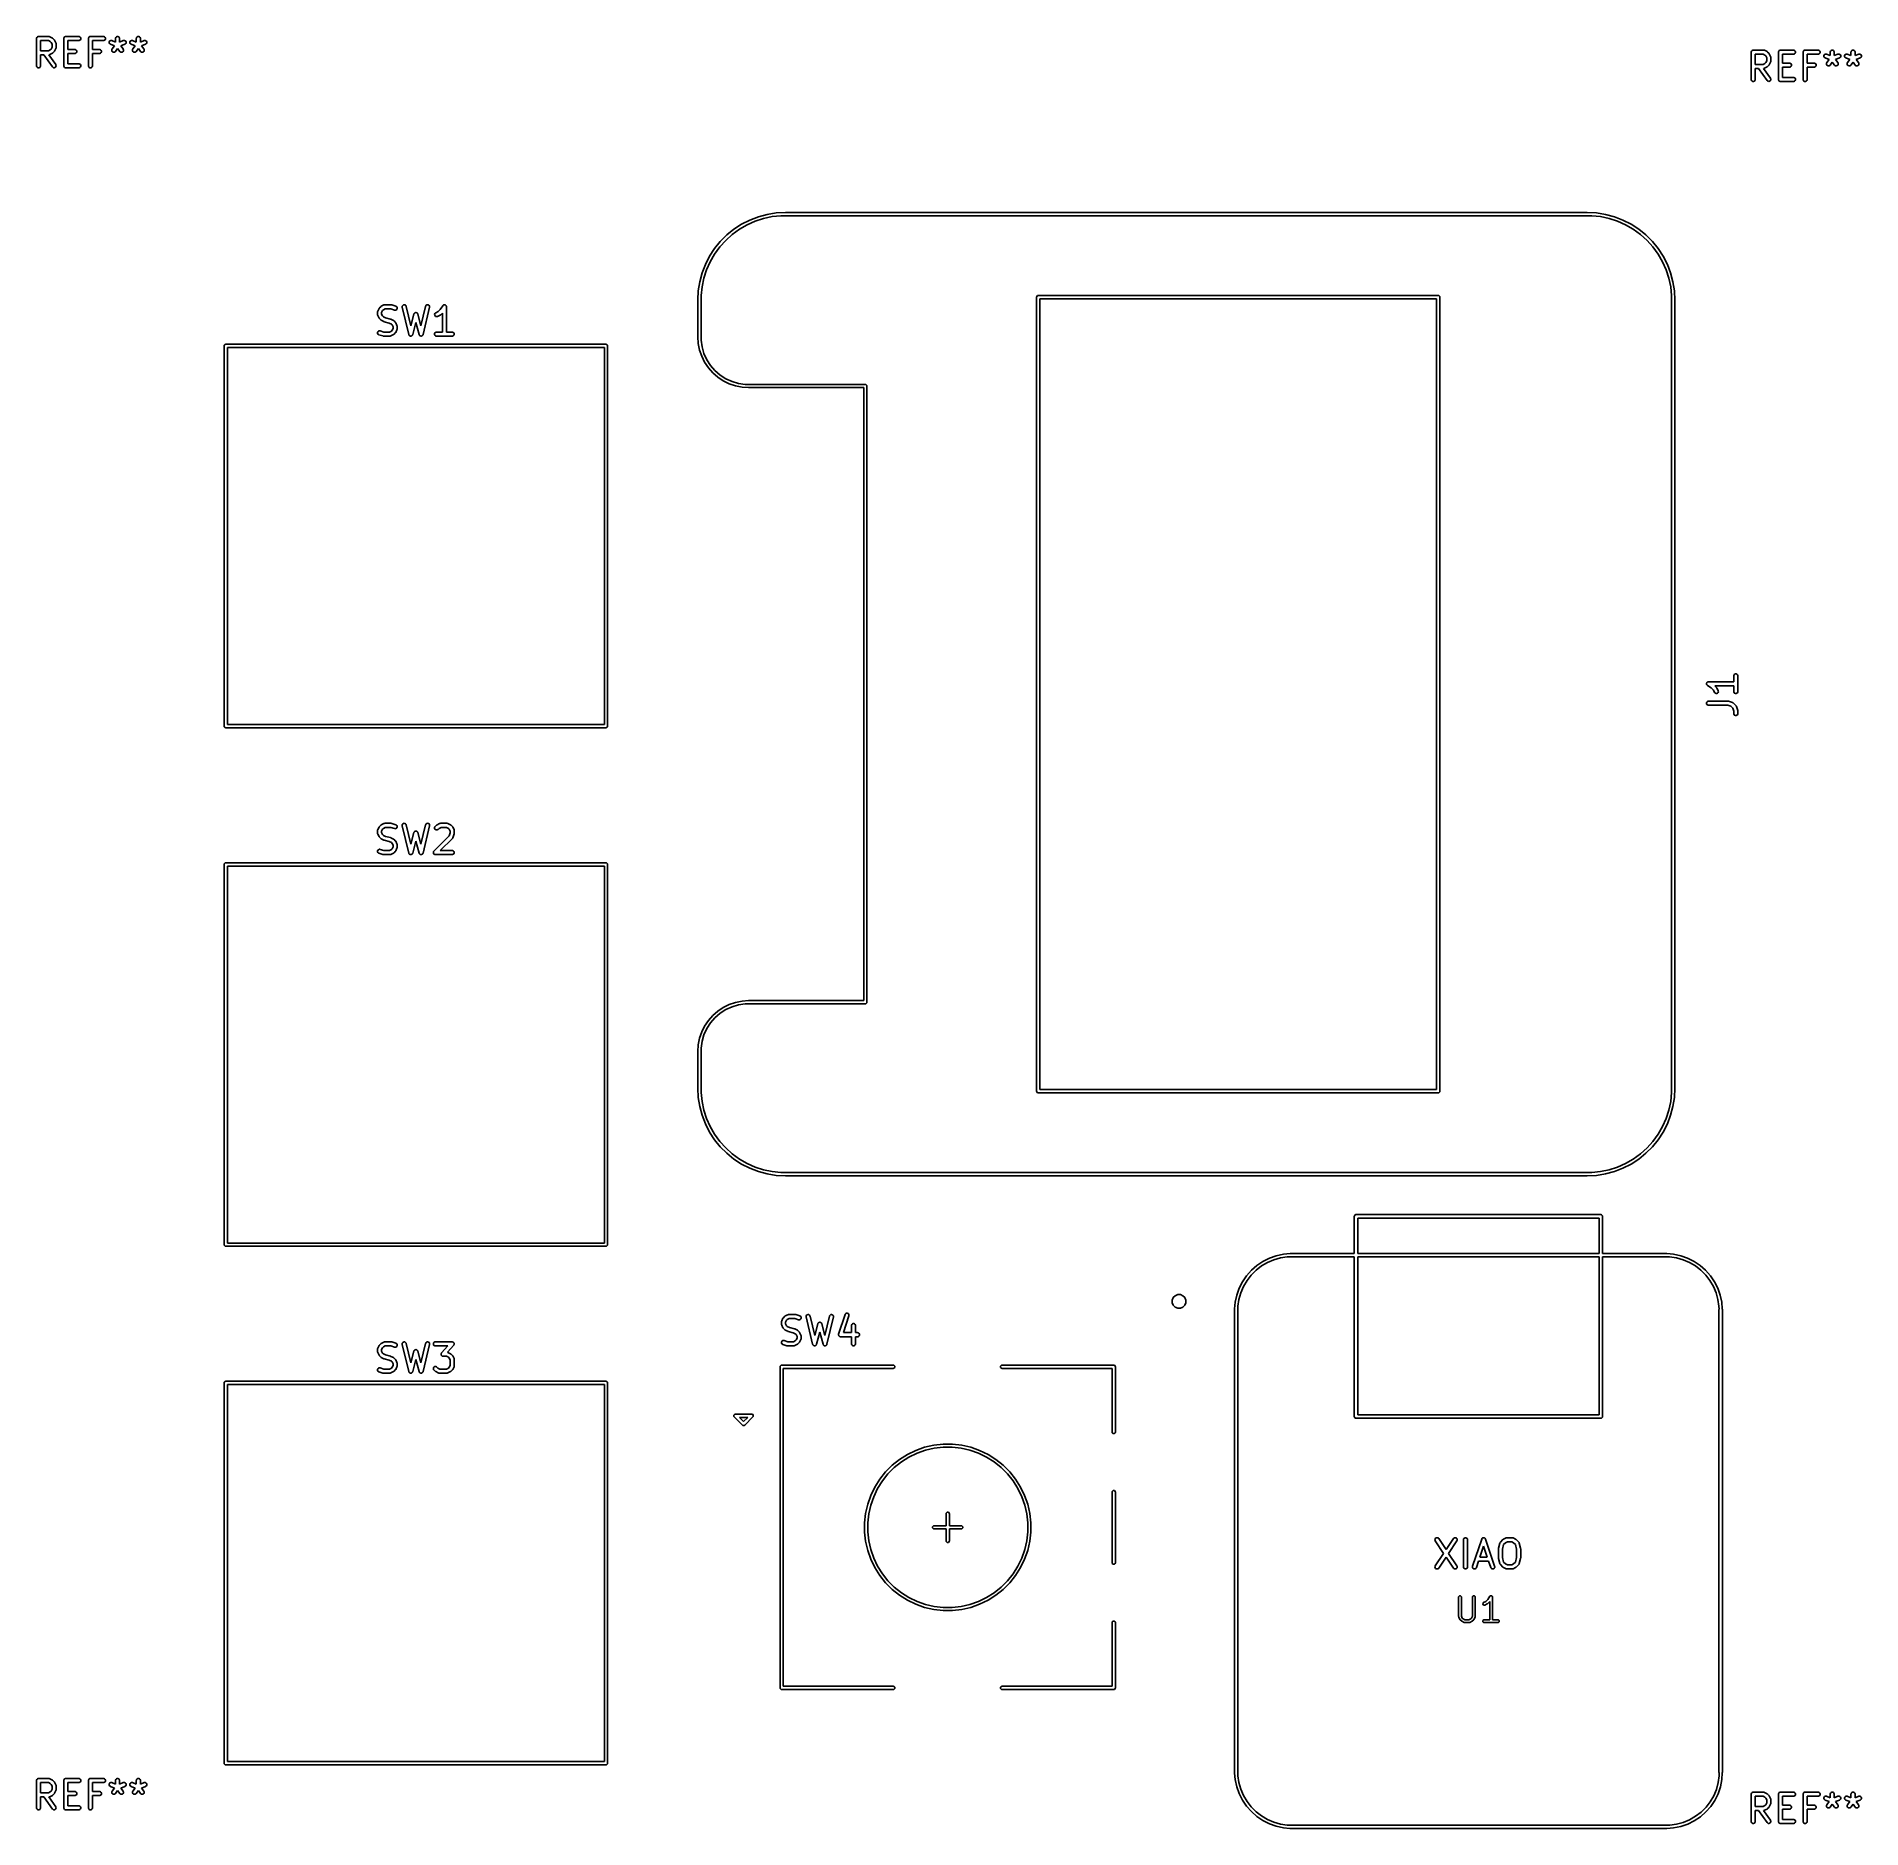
# Model space of a CAD drawing. Header units: millimetres. Extents: x 84.5 to 151.6, y -80.6 to -14.7.
import ezdxf

# ---------------------------------------------------------------- set-up
doc = ezdxf.new("R2010")
doc.units = ezdxf.units.MM
doc.layers.add('F.Silkscreen', color=41, linetype='CONTINUOUS', true_color=0xf2eda1)

msp = doc.modelspace()

# ---------------------------------------------------------------- linework, layer by layer
at = {"layer": 'F.Silkscreen', "linetype": 'CONTINUOUS'}
for p, q in [((84.532878, -14.763151), (84.55357, -14.742459)), ((84.55357, -14.742459), (84.580606, -14.73126)), ((84.580606, -14.73126), (84.595238, -14.729819)), ((84.595238, -14.729819), (84.97619, -14.729819)), ((84.97619, -14.729819), (84.990822, -14.73126)), ((84.990822, -14.73126), (84.993311, -14.732291)), ((84.993311, -14.732291), (84.995999, -14.732482)), ((84.995999, -14.732482), (85.009731, -14.737737)), ((85.009731, -14.737737), (85.104969, -14.785356)), ((85.532878, -14.763151), (85.55357, -14.742459)), ((85.55357, -14.742459), (85.580606, -14.73126)), ((85.580606, -14.73126), (85.595238, -14.729819)), ((85.595238, -14.729819), (86.071428, -14.729819)), ((86.071428, -14.729819), (86.08606, -14.73126)), ((86.08606, -14.73126), (86.113096, -14.742459)), ((86.113096, -14.742459), (86.133788, -14.763151)), ((86.43764, -14.763151), (86.458332, -14.742459)), ((86.458332, -14.742459), (86.485368, -14.73126)), ((86.485368, -14.73126), (86.5, -14.729819)), ((86.5, -14.729819), (86.97619, -14.729819)), ((86.97619, -14.729819), (86.990822, -14.73126)), ((86.990822, -14.73126), (87.017858, -14.742459)), ((87.017858, -14.742459), (87.03855, -14.763151)), ((87.43764, -14.763151), (87.458332, -14.742459)), ((87.458332, -14.742459), (87.485368, -14.73126)), ((87.485368, -14.73126), (87.514632, -14.73126)), ((87.514632, -14.73126), (87.541668, -14.742459)), ((87.541668, -14.742459), (87.56236, -14.763151)), ((88.199545, -14.763151), (88.220237, -14.742459)), ((88.220237, -14.742459), (88.247273, -14.73126)), ((88.247273, -14.73126), (88.276537, -14.73126)), ((88.276537, -14.73126), (88.303573, -14.742459)), ((88.303573, -14.742459), (88.324265, -14.763151)), ((84.520238, -14.804819), (84.521679, -14.790187)), ((84.520238, -15.804819), (84.520238, -14.804819)), ((84.521679, -14.790187), (84.532878, -14.763151)), ((84.958485, -14.879819), (84.670238, -14.879819)), ((84.670238, -14.879819), (84.670238, -15.253628)), ((84.670238, -15.253628), (84.958485, -15.253628)), ((84.794284, -15.403628), (84.670238, -15.403628)), ((84.670238, -15.403628), (84.670238, -15.804819)), ((85.105224, -15.847829), (84.794284, -15.403628)), ((85.027001, -14.914077), (84.958485, -14.879819)), ((84.958485, -15.253628), (85.027001, -15.21937)), ((84.990822, -15.402187), (84.977305, -15.403518)), ((84.977305, -15.403518), (85.228109, -15.76181)), ((84.993311, -15.401155), (84.990822, -15.402187)), ((84.995999, -15.400965), (84.993311, -15.401155)), ((85.009731, -15.39571), (84.995999, -15.400965)), ((85.104969, -15.348091), (85.009731, -15.39571)), ((85.057408, -14.944484), (85.027001, -14.914077)), ((85.027001, -15.21937), (85.057408, -15.188963)), ((85.091666, -15.013), (85.057408, -14.944484)), ((85.057408, -15.188963), (85.091666, -15.120447)), ((85.091666, -15.120447), (85.091666, -15.013)), ((85.104969, -14.785356), (85.111268, -14.78932)), ((85.111268, -15.344126), (85.104969, -15.348091)), ((85.111268, -14.78932), (85.113096, -14.790078)), ((85.113096, -15.343369), (85.111268, -15.344126)), ((85.113096, -14.790078), (85.115152, -14.791766)), ((85.115152, -15.34168), (85.113096, -15.343369)), ((85.115152, -14.791766), (85.117412, -14.793188)), ((85.117412, -15.340259), (85.115152, -15.34168)), ((85.117412, -14.793188), (85.118711, -14.794686)), ((85.118711, -15.33876), (85.117412, -15.340259)), ((85.118711, -14.794686), (85.124461, -14.799405)), ((85.124461, -15.334042), (85.118711, -15.33876)), ((85.124461, -14.799405), (85.17208, -14.847024)), ((85.17208, -15.286423), (85.124461, -15.334042)), ((85.17208, -14.847024), (85.176798, -14.852773)), ((85.176798, -15.280673), (85.17208, -15.286423)), ((85.176798, -14.852773), (85.178297, -14.854073)), ((85.178297, -15.279374), (85.176798, -15.280673)), ((85.178297, -14.854073), (85.179718, -14.856332)), ((85.179718, -15.277114), (85.178297, -15.279374)), ((85.179718, -14.856332), (85.181407, -14.858389)), ((85.181407, -15.275058), (85.179718, -15.277114)), ((85.181407, -14.858389), (85.182164, -14.860216)), ((85.182164, -15.27323), (85.181407, -15.275058)), ((85.182164, -14.860216), (85.186129, -14.866516)), ((85.186129, -15.266931), (85.182164, -15.27323)), ((85.186129, -14.866516), (85.233748, -14.961754)), ((85.233748, -15.171693), (85.186129, -15.266931)), ((85.233748, -14.961754), (85.239003, -14.975485)), ((85.239003, -15.157962), (85.233748, -15.171693)), ((85.239003, -14.975485), (85.239194, -14.978174)), ((85.239194, -15.155272), (85.239003, -15.157962)), ((85.239194, -14.978174), (85.240225, -14.980663)), ((85.240225, -15.152784), (85.239194, -15.155272)), ((85.240225, -14.980663), (85.241666, -14.995295)), ((85.241666, -15.138152), (85.240225, -15.152784)), ((85.241666, -14.995295), (85.241666, -15.138152)), ((85.520238, -14.804819), (85.521679, -14.790187)), ((85.520238, -15.804819), (85.520238, -14.804819)), ((85.521679, -14.790187), (85.532878, -14.763151)), ((86.071428, -14.879819), (85.670238, -14.879819)), ((85.670238, -14.879819), (85.670238, -15.206009)), ((85.670238, -15.206009), (85.928571, -15.206009)), ((85.928571, -15.356009), (85.670238, -15.356009)), ((85.670238, -15.356009), (85.670238, -15.729819)), ((85.928571, -15.206009), (85.943203, -15.20745)), ((85.943203, -15.354568), (85.928571, -15.356009)), ((85.943203, -15.20745), (85.970239, -15.218649)), ((85.970239, -15.343369), (85.943203, -15.354568)), ((85.970239, -15.218649), (85.990931, -15.239341)), ((85.990931, -15.322677), (85.970239, -15.343369)), ((85.990931, -15.239341), (86.00213, -15.266377)), ((86.00213, -15.295641), (85.990931, -15.322677)), ((86.00213, -15.266377), (86.00213, -15.295641)), ((86.08606, -14.878378), (86.071428, -14.879819)), ((86.113096, -14.867179), (86.08606, -14.878378)), ((86.133788, -14.846487), (86.113096, -14.867179)), ((86.133788, -14.763151), (86.144987, -14.790187)), ((86.144987, -14.819451), (86.133788, -14.846487)), ((86.144987, -14.790187), (86.144987, -14.819451)), ((86.425, -14.804819), (86.426441, -14.790187)), ((86.425, -15.804819), (86.425, -14.804819)), ((86.426441, -14.790187), (86.43764, -14.763151)), ((86.97619, -14.879819), (86.575, -14.879819)), ((86.575, -14.879819), (86.575, -15.206009)), ((86.575, -15.206009), (86.833333, -15.206009)), ((86.833333, -15.356009), (86.575, -15.356009)), ((86.575, -15.356009), (86.575, -15.804819)), ((86.833333, -15.206009), (86.847965, -15.20745)), ((86.847965, -15.354568), (86.833333, -15.356009)), ((86.847965, -15.20745), (86.875001, -15.218649)), ((86.875001, -15.343369), (86.847965, -15.354568)), ((86.875001, -15.218649), (86.895693, -15.239341)), ((86.895693, -15.322677), (86.875001, -15.343369)), ((86.895693, -15.239341), (86.906892, -15.266377)), ((86.906892, -15.295641), (86.895693, -15.322677)), ((86.906892, -15.266377), (86.906892, -15.295641)), ((86.990822, -14.878378), (86.97619, -14.879819)), ((87.017858, -14.867179), (86.990822, -14.878378)), ((87.03855, -14.846487), (87.017858, -14.867179)), ((87.03855, -14.763151), (87.049749, -14.790187)), ((87.049749, -14.819451), (87.03855, -14.846487)), ((87.049749, -14.790187), (87.049749, -14.819451)), ((87.188173, -14.933942), (87.199041, -14.906771)), ((87.18853, -14.963204), (87.188173, -14.933942)), ((87.200057, -14.990101), (87.18853, -14.963204)), ((87.199041, -14.906771), (87.21948, -14.885828)), ((87.221, -15.01054), (87.200057, -14.990101)), ((87.21948, -14.885828), (87.246377, -14.874301)), ((87.234051, -15.017312), (87.221, -15.01054)), ((87.381282, -15.076204), (87.234051, -15.017312)), ((87.246377, -14.874301), (87.275639, -14.873944)), ((87.275639, -14.873944), (87.289759, -14.87804)), ((87.282254, -15.229308), (87.289517, -15.20096)), ((87.286393, -15.258277), (87.282254, -15.229308)), ((87.301302, -15.283458), (87.286393, -15.258277)), ((87.289517, -15.20096), (87.297143, -15.18839)), ((87.289759, -14.87804), (87.425, -14.932136)), ((87.297143, -15.18839), (87.381282, -15.076204)), ((87.324713, -15.301016), (87.301302, -15.283458)), ((87.353061, -15.308279), (87.324713, -15.301016)), ((87.38203, -15.30414), (87.353061, -15.308279)), ((87.407211, -15.289231), (87.38203, -15.30414)), ((87.417143, -15.27839), (87.407211, -15.289231)), ((87.5, -15.167914), (87.417143, -15.27839)), ((87.425, -14.804819), (87.426441, -14.790187)), ((87.425, -14.932136), (87.425, -14.804819)), ((87.426441, -14.790187), (87.43764, -14.763151)), ((87.582857, -15.27839), (87.5, -15.167914)), ((87.56236, -14.763151), (87.573559, -14.790187)), ((87.573559, -14.790187), (87.575, -14.804819)), ((87.575, -14.804819), (87.575, -14.932136)), ((87.575, -14.932136), (87.710241, -14.87804)), ((87.592789, -15.289231), (87.582857, -15.27839)), ((87.61797, -15.30414), (87.592789, -15.289231)), ((87.646939, -15.308279), (87.61797, -15.30414)), ((87.765949, -15.017312), (87.618717, -15.076204)), ((87.618717, -15.076204), (87.702857, -15.18839)), ((87.675287, -15.301016), (87.646939, -15.308279)), ((87.698698, -15.283458), (87.675287, -15.301016)), ((87.713607, -15.258277), (87.698698, -15.283458)), ((87.702857, -15.18839), (87.710483, -15.20096)), ((87.710241, -14.87804), (87.724361, -14.873944)), ((87.710483, -15.20096), (87.717746, -15.229308)), ((87.717746, -15.229308), (87.713607, -15.258277)), ((87.724361, -14.873944), (87.753623, -14.874301)), ((87.753623, -14.874301), (87.78052, -14.885828)), ((87.778999, -15.01054), (87.765949, -15.017312)), ((87.799943, -14.990101), (87.778999, -15.01054)), ((87.78052, -14.885828), (87.800958, -14.906771)), ((87.81147, -14.963204), (87.799943, -14.990101)), ((87.800958, -14.906771), (87.811827, -14.933942)), ((87.811827, -14.933942), (87.81147, -14.963204)), ((87.950078, -14.933942), (87.960946, -14.906771)), ((87.950435, -14.963204), (87.950078, -14.933942)), ((87.961962, -14.990101), (87.950435, -14.963204)), ((87.960946, -14.906771), (87.981385, -14.885828)), ((87.982905, -15.01054), (87.961962, -14.990101)), ((87.981385, -14.885828), (88.008282, -14.874301)), ((87.995956, -15.017312), (87.982905, -15.01054)), ((88.143187, -15.076204), (87.995956, -15.017312)), ((88.008282, -14.874301), (88.037544, -14.873944)), ((88.037544, -14.873944), (88.051664, -14.87804)), ((88.044159, -15.229308), (88.051422, -15.20096)), ((88.048298, -15.258277), (88.044159, -15.229308)), ((88.063207, -15.283458), (88.048298, -15.258277)), ((88.051422, -15.20096), (88.059048, -15.18839)), ((88.051664, -14.87804), (88.186905, -14.932136)), ((88.059048, -15.18839), (88.143187, -15.076204)), ((88.086618, -15.301016), (88.063207, -15.283458)), ((88.114966, -15.308279), (88.086618, -15.301016)), ((88.143935, -15.30414), (88.114966, -15.308279)), ((88.169116, -15.289231), (88.143935, -15.30414)), ((88.179048, -15.27839), (88.169116, -15.289231)), ((88.261905, -15.167914), (88.179048, -15.27839)), ((88.186905, -14.804819), (88.188346, -14.790187)), ((88.186905, -14.932136), (88.186905, -14.804819)), ((88.188346, -14.790187), (88.199545, -14.763151)), ((88.344762, -15.27839), (88.261905, -15.167914)), ((88.324265, -14.763151), (88.335464, -14.790187)), ((88.335464, -14.790187), (88.336905, -14.804819)), ((88.336905, -14.804819), (88.336905, -14.932136)), ((88.336905, -14.932136), (88.472146, -14.87804)), ((88.354694, -15.289231), (88.344762, -15.27839)), ((88.379875, -15.30414), (88.354694, -15.289231)), ((88.408844, -15.308279), (88.379875, -15.30414)), ((88.527854, -15.017312), (88.380622, -15.076204)), ((88.380622, -15.076204), (88.464762, -15.18839)), ((88.437192, -15.301016), (88.408844, -15.308279)), ((88.460603, -15.283458), (88.437192, -15.301016)), ((88.475512, -15.258277), (88.460603, -15.283458)), ((88.464762, -15.18839), (88.472388, -15.20096)), ((88.472146, -14.87804), (88.486266, -14.873944)), ((88.472388, -15.20096), (88.479651, -15.229308)), ((88.479651, -15.229308), (88.475512, -15.258277)), ((88.486266, -14.873944), (88.515528, -14.874301)), ((88.515528, -14.874301), (88.542425, -14.885828)), ((88.540904, -15.01054), (88.527854, -15.017312)), ((88.561848, -14.990101), (88.540904, -15.01054)), ((88.542425, -14.885828), (88.562863, -14.906771)), ((88.573375, -14.963204), (88.561848, -14.990101)), ((88.562863, -14.906771), (88.573732, -14.933942)), ((88.573732, -14.933942), (88.573375, -14.963204)), ((147.520238, -15.304819), (147.521679, -15.290187)), ((147.520238, -16.304819), (147.520238, -15.304819)), ((147.521679, -15.290187), (147.532878, -15.263151)), ((147.532878, -15.263151), (147.55357, -15.242459)), ((147.55357, -15.242459), (147.580606, -15.23126)), ((147.580606, -15.23126), (147.595238, -15.229819)), ((147.595238, -15.229819), (147.97619, -15.229819)), ((147.958485, -15.379819), (147.670238, -15.379819)), ((147.670238, -15.379819), (147.670238, -15.753628)), ((148.027001, -15.414077), (147.958485, -15.379819)), ((147.97619, -15.229819), (147.990822, -15.23126)), ((147.990822, -15.23126), (147.993311, -15.232291)), ((147.993311, -15.232291), (147.995999, -15.232482)), ((147.995999, -15.232482), (148.009731, -15.237737)), ((148.009731, -15.237737), (148.104969, -15.285356)), ((148.057408, -15.444484), (148.027001, -15.414077)), ((148.104969, -15.285356), (148.111268, -15.28932)), ((148.111268, -15.28932), (148.113096, -15.290078)), ((148.113096, -15.290078), (148.115152, -15.291766)), ((148.115152, -15.291766), (148.117412, -15.293188)), ((148.117412, -15.293188), (148.118711, -15.294686)), ((148.118711, -15.294686), (148.124461, -15.299405)), ((148.124461, -15.299405), (148.17208, -15.347024)), ((148.17208, -15.347024), (148.176798, -15.352773)), ((148.176798, -15.352773), (148.178297, -15.354073)), ((148.178297, -15.354073), (148.179718, -15.356332)), ((148.179718, -15.356332), (148.181407, -15.358389)), ((148.181407, -15.358389), (148.182164, -15.360216)), ((148.182164, -15.360216), (148.186129, -15.366516)), ((148.186129, -15.366516), (148.233748, -15.461754)), ((148.520238, -15.304819), (148.521679, -15.290187)), ((148.520238, -16.304819), (148.520238, -15.304819)), ((148.521679, -15.290187), (148.532878, -15.263151)), ((148.532878, -15.263151), (148.55357, -15.242459)), ((148.55357, -15.242459), (148.580606, -15.23126)), ((148.580606, -15.23126), (148.595238, -15.229819)), ((148.595238, -15.229819), (149.071428, -15.229819)), ((149.071428, -15.379819), (148.670238, -15.379819)), ((148.670238, -15.379819), (148.670238, -15.706009)), ((149.071428, -15.229819), (149.08606, -15.23126)), ((149.08606, -15.378378), (149.071428, -15.379819)), ((149.08606, -15.23126), (149.113096, -15.242459)), ((149.113096, -15.367179), (149.08606, -15.378378)), ((149.113096, -15.242459), (149.133788, -15.263151)), ((149.133788, -15.346487), (149.113096, -15.367179)), ((149.133788, -15.263151), (149.144987, -15.290187)), ((149.144987, -15.319451), (149.133788, -15.346487)), ((149.144987, -15.290187), (149.144987, -15.319451)), ((149.425, -15.304819), (149.426441, -15.290187)), ((149.425, -16.304819), (149.425, -15.304819)), ((149.426441, -15.290187), (149.43764, -15.263151)), ((149.43764, -15.263151), (149.458332, -15.242459)), ((149.458332, -15.242459), (149.485368, -15.23126)), ((149.485368, -15.23126), (149.5, -15.229819)), ((149.5, -15.229819), (149.97619, -15.229819)), ((149.97619, -15.379819), (149.575, -15.379819)), ((149.575, -15.379819), (149.575, -15.706009)), ((149.97619, -15.229819), (149.990822, -15.23126)), ((149.990822, -15.378378), (149.97619, -15.379819)), ((149.990822, -15.23126), (150.017858, -15.242459)), ((150.017858, -15.367179), (149.990822, -15.378378)), ((150.017858, -15.242459), (150.03855, -15.263151)), ((150.03855, -15.346487), (150.017858, -15.367179)), ((150.03855, -15.263151), (150.049749, -15.290187)), ((150.049749, -15.319451), (150.03855, -15.346487)), ((150.049749, -15.290187), (150.049749, -15.319451)), ((150.188173, -15.433942), (150.199041, -15.406771)), ((150.199041, -15.406771), (150.21948, -15.385828)), ((150.21948, -15.385828), (150.246377, -15.374301)), ((150.246377, -15.374301), (150.275639, -15.373944)), ((150.275639, -15.373944), (150.289759, -15.37804)), ((150.289759, -15.37804), (150.425, -15.432136)), ((150.425, -15.304819), (150.426441, -15.290187)), ((150.425, -15.432136), (150.425, -15.304819)), ((150.426441, -15.290187), (150.43764, -15.263151)), ((150.43764, -15.263151), (150.458332, -15.242459)), ((150.458332, -15.242459), (150.485368, -15.23126)), ((150.485368, -15.23126), (150.514632, -15.23126)), ((150.514632, -15.23126), (150.541668, -15.242459)), ((150.541668, -15.242459), (150.56236, -15.263151)), ((150.56236, -15.263151), (150.573559, -15.290187)), ((150.573559, -15.290187), (150.575, -15.304819)), ((150.575, -15.304819), (150.575, -15.432136)), ((150.575, -15.432136), (150.710241, -15.37804)), ((150.710241, -15.37804), (150.724361, -15.373944)), ((150.724361, -15.373944), (150.753623, -15.374301)), ((150.753623, -15.374301), (150.78052, -15.385828)), ((150.78052, -15.385828), (150.800958, -15.406771)), ((150.800958, -15.406771), (150.811827, -15.433942)), ((150.950078, -15.433942), (150.960946, -15.406771)), ((150.960946, -15.406771), (150.981385, -15.385828)), ((150.981385, -15.385828), (151.008282, -15.374301)), ((151.008282, -15.374301), (151.037544, -15.373944)), ((151.037544, -15.373944), (151.051664, -15.37804)), ((151.051664, -15.37804), (151.186905, -15.432136)), ((151.186905, -15.304819), (151.188346, -15.290187)), ((151.186905, -15.432136), (151.186905, -15.304819)), ((151.188346, -15.290187), (151.199545, -15.263151)), ((151.199545, -15.263151), (151.220237, -15.242459)), ((151.220237, -15.242459), (151.247273, -15.23126)), ((151.247273, -15.23126), (151.276537, -15.23126)), ((151.276537, -15.23126), (151.303573, -15.242459)), ((151.303573, -15.242459), (151.324265, -15.263151)), ((151.324265, -15.263151), (151.335464, -15.290187)), ((151.335464, -15.290187), (151.336905, -15.304819)), ((151.336905, -15.304819), (151.336905, -15.432136)), ((151.336905, -15.432136), (151.472146, -15.37804)), ((151.472146, -15.37804), (151.486266, -15.373944)), ((151.486266, -15.373944), (151.515528, -15.374301)), ((151.515528, -15.374301), (151.542425, -15.385828)), ((151.542425, -15.385828), (151.562863, -15.406771)), ((151.562863, -15.406771), (151.573732, -15.433942)), ((84.521679, -15.819451), (84.520238, -15.804819)), ((84.532878, -15.846487), (84.521679, -15.819451)), ((84.55357, -15.867179), (84.532878, -15.846487)), ((84.580606, -15.878378), (84.55357, -15.867179)), ((84.60987, -15.878378), (84.580606, -15.878378)), ((84.636906, -15.867179), (84.60987, -15.878378)), ((84.657598, -15.846487), (84.636906, -15.867179)), ((84.668797, -15.819451), (84.657598, -15.846487)), ((84.670238, -15.804819), (84.668797, -15.819451)), ((85.114795, -15.858989), (85.105224, -15.847829)), ((85.139474, -15.874716), (85.114795, -15.858989)), ((85.168291, -15.879802), (85.139474, -15.874716)), ((85.196862, -15.873472), (85.168291, -15.879802)), ((85.220836, -15.85669), (85.196862, -15.873472)), ((85.236563, -15.832012), (85.220836, -15.85669)), ((85.228109, -15.76181), (85.235319, -15.774623)), ((85.235319, -15.774623), (85.241648, -15.803194)), ((85.241648, -15.803194), (85.236563, -15.832012)), ((85.521679, -15.819451), (85.520238, -15.804819)), ((85.532878, -15.846487), (85.521679, -15.819451)), ((85.55357, -15.867179), (85.532878, -15.846487)), ((85.580606, -15.878378), (85.55357, -15.867179)), ((85.595238, -15.879819), (85.580606, -15.878378)), ((86.071428, -15.879819), (85.595238, -15.879819)), ((85.670238, -15.729819), (86.071428, -15.729819)), ((86.071428, -15.729819), (86.08606, -15.73126)), ((86.08606, -15.878378), (86.071428, -15.879819)), ((86.08606, -15.73126), (86.113096, -15.742459)), ((86.113096, -15.867179), (86.08606, -15.878378)), ((86.113096, -15.742459), (86.133788, -15.763151)), ((86.133788, -15.846487), (86.113096, -15.867179)), ((86.133788, -15.763151), (86.144987, -15.790187)), ((86.144987, -15.819451), (86.133788, -15.846487)), ((86.144987, -15.790187), (86.144987, -15.819451)), ((86.426441, -15.819451), (86.425, -15.804819)), ((86.43764, -15.846487), (86.426441, -15.819451)), ((86.458332, -15.867179), (86.43764, -15.846487)), ((86.485368, -15.878378), (86.458332, -15.867179)), ((86.514632, -15.878378), (86.485368, -15.878378)), ((86.541668, -15.867179), (86.514632, -15.878378)), ((86.56236, -15.846487), (86.541668, -15.867179)), ((86.573559, -15.819451), (86.56236, -15.846487)), ((86.575, -15.804819), (86.573559, -15.819451)), ((147.670238, -15.753628), (147.958485, -15.753628)), ((147.794284, -15.903628), (147.670238, -15.903628)), ((147.670238, -15.903628), (147.670238, -16.304819)), ((148.105224, -16.347829), (147.794284, -15.903628)), ((147.958485, -15.753628), (148.027001, -15.71937)), ((147.990822, -15.902187), (147.977305, -15.903518)), ((147.977305, -15.903518), (148.228109, -16.26181)), ((147.993311, -15.901155), (147.990822, -15.902187)), ((147.995999, -15.900965), (147.993311, -15.901155)), ((148.009731, -15.89571), (147.995999, -15.900965)), ((148.104969, -15.848091), (148.009731, -15.89571)), ((148.027001, -15.71937), (148.057408, -15.688963)), ((148.091666, -15.513), (148.057408, -15.444484)), ((148.057408, -15.688963), (148.091666, -15.620447)), ((148.091666, -15.620447), (148.091666, -15.513)), ((148.111268, -15.844126), (148.104969, -15.848091)), ((148.113096, -15.843369), (148.111268, -15.844126)), ((148.115152, -15.84168), (148.113096, -15.843369)), ((148.117412, -15.840259), (148.115152, -15.84168)), ((148.118711, -15.83876), (148.117412, -15.840259)), ((148.124461, -15.834042), (148.118711, -15.83876)), ((148.17208, -15.786423), (148.124461, -15.834042)), ((148.176798, -15.780673), (148.17208, -15.786423)), ((148.178297, -15.779374), (148.176798, -15.780673)), ((148.179718, -15.777114), (148.178297, -15.779374)), ((148.181407, -15.775058), (148.179718, -15.777114)), ((148.182164, -15.77323), (148.181407, -15.775058)), ((148.186129, -15.766931), (148.182164, -15.77323)), ((148.233748, -15.671693), (148.186129, -15.766931)), ((148.233748, -15.461754), (148.239003, -15.475485)), ((148.239003, -15.657962), (148.233748, -15.671693)), ((148.239003, -15.475485), (148.239194, -15.478174)), ((148.239194, -15.655272), (148.239003, -15.657962)), ((148.239194, -15.478174), (148.240225, -15.480663)), ((148.240225, -15.652784), (148.239194, -15.655272)), ((148.240225, -15.480663), (148.241666, -15.495295)), ((148.241666, -15.638152), (148.240225, -15.652784)), ((148.241666, -15.495295), (148.241666, -15.638152)), ((148.670238, -15.706009), (148.928571, -15.706009)), ((148.928571, -15.856009), (148.670238, -15.856009)), ((148.670238, -15.856009), (148.670238, -16.229819)), ((148.928571, -15.706009), (148.943203, -15.70745)), ((148.943203, -15.854568), (148.928571, -15.856009)), ((148.943203, -15.70745), (148.970239, -15.718649)), ((148.970239, -15.843369), (148.943203, -15.854568)), ((148.970239, -15.718649), (148.990931, -15.739341)), ((148.990931, -15.822677), (148.970239, -15.843369)), ((148.990931, -15.739341), (149.00213, -15.766377)), ((149.00213, -15.795641), (148.990931, -15.822677)), ((149.00213, -15.766377), (149.00213, -15.795641)), ((149.575, -15.706009), (149.833333, -15.706009)), ((149.833333, -15.856009), (149.575, -15.856009)), ((149.575, -15.856009), (149.575, -16.304819)), ((149.833333, -15.706009), (149.847965, -15.70745)), ((149.847965, -15.854568), (149.833333, -15.856009)), ((149.847965, -15.70745), (149.875001, -15.718649)), ((149.875001, -15.843369), (149.847965, -15.854568)), ((149.875001, -15.718649), (149.895693, -15.739341)), ((149.895693, -15.822677), (149.875001, -15.843369)), ((149.895693, -15.739341), (149.906892, -15.766377)), ((149.906892, -15.795641), (149.895693, -15.822677)), ((149.906892, -15.766377), (149.906892, -15.795641)), ((150.18853, -15.463204), (150.188173, -15.433942)), ((150.200057, -15.490101), (150.18853, -15.463204)), ((150.221, -15.51054), (150.200057, -15.490101)), ((150.234051, -15.517312), (150.221, -15.51054)), ((150.381282, -15.576204), (150.234051, -15.517312)), ((150.282254, -15.729308), (150.289517, -15.70096)), ((150.286393, -15.758277), (150.282254, -15.729308)), ((150.301302, -15.783458), (150.286393, -15.758277)), ((150.289517, -15.70096), (150.297143, -15.68839)), ((150.297143, -15.68839), (150.381282, -15.576204)), ((150.324713, -15.801016), (150.301302, -15.783458)), ((150.353061, -15.808279), (150.324713, -15.801016)), ((150.38203, -15.80414), (150.353061, -15.808279)), ((150.407211, -15.789231), (150.38203, -15.80414)), ((150.417143, -15.77839), (150.407211, -15.789231)), ((150.5, -15.667914), (150.417143, -15.77839)), ((150.582857, -15.77839), (150.5, -15.667914)), ((150.592789, -15.789231), (150.582857, -15.77839)), ((150.61797, -15.80414), (150.592789, -15.789231)), ((150.646939, -15.808279), (150.61797, -15.80414)), ((150.765949, -15.517312), (150.618717, -15.576204)), ((150.618717, -15.576204), (150.702857, -15.68839)), ((150.675287, -15.801016), (150.646939, -15.808279)), ((150.698698, -15.783458), (150.675287, -15.801016)), ((150.713607, -15.758277), (150.698698, -15.783458)), ((150.702857, -15.68839), (150.710483, -15.70096)), ((150.710483, -15.70096), (150.717746, -15.729308)), ((150.717746, -15.729308), (150.713607, -15.758277)), ((150.778999, -15.51054), (150.765949, -15.517312)), ((150.799943, -15.490101), (150.778999, -15.51054)), ((150.81147, -15.463204), (150.799943, -15.490101)), ((150.811827, -15.433942), (150.81147, -15.463204)), ((150.950435, -15.463204), (150.950078, -15.433942)), ((150.961962, -15.490101), (150.950435, -15.463204)), ((150.982905, -15.51054), (150.961962, -15.490101)), ((150.995956, -15.517312), (150.982905, -15.51054)), ((151.143187, -15.576204), (150.995956, -15.517312)), ((151.044159, -15.729308), (151.051422, -15.70096)), ((151.048298, -15.758277), (151.044159, -15.729308)), ((151.063207, -15.783458), (151.048298, -15.758277)), ((151.051422, -15.70096), (151.059048, -15.68839)), ((151.059048, -15.68839), (151.143187, -15.576204)), ((151.086618, -15.801016), (151.063207, -15.783458)), ((151.114966, -15.808279), (151.086618, -15.801016)), ((151.143935, -15.80414), (151.114966, -15.808279)), ((151.169116, -15.789231), (151.143935, -15.80414)), ((151.179048, -15.77839), (151.169116, -15.789231)), ((151.261905, -15.667914), (151.179048, -15.77839)), ((151.344762, -15.77839), (151.261905, -15.667914)), ((151.354694, -15.789231), (151.344762, -15.77839)), ((151.379875, -15.80414), (151.354694, -15.789231)), ((151.408844, -15.808279), (151.379875, -15.80414)), ((151.527854, -15.517312), (151.380622, -15.576204)), ((151.380622, -15.576204), (151.464762, -15.68839)), ((151.437192, -15.801016), (151.408844, -15.808279)), ((151.460603, -15.783458), (151.437192, -15.801016)), ((151.475512, -15.758277), (151.460603, -15.783458)), ((151.464762, -15.68839), (151.472388, -15.70096)), ((151.472388, -15.70096), (151.479651, -15.729308)), ((151.479651, -15.729308), (151.475512, -15.758277)), ((151.540904, -15.51054), (151.527854, -15.517312)), ((151.561848, -15.490101), (151.540904, -15.51054)), ((151.573375, -15.463204), (151.561848, -15.490101)), ((151.573732, -15.433942), (151.573375, -15.463204)), ((147.521679, -16.319451), (147.520238, -16.304819)), ((147.532878, -16.346487), (147.521679, -16.319451)), ((147.55357, -16.367179), (147.532878, -16.346487)), ((147.580606, -16.378378), (147.55357, -16.367179)), ((147.60987, -16.378378), (147.580606, -16.378378)), ((147.636906, -16.367179), (147.60987, -16.378378)), ((147.657598, -16.346487), (147.636906, -16.367179)), ((147.668797, -16.319451), (147.657598, -16.346487)), ((147.670238, -16.304819), (147.668797, -16.319451)), ((148.114795, -16.358989), (148.105224, -16.347829)), ((148.139474, -16.374716), (148.114795, -16.358989)), ((148.168291, -16.379802), (148.139474, -16.374716)), ((148.196862, -16.373472), (148.168291, -16.379802)), ((148.220836, -16.35669), (148.196862, -16.373472)), ((148.236563, -16.332012), (148.220836, -16.35669)), ((148.228109, -16.26181), (148.235319, -16.274623)), ((148.235319, -16.274623), (148.241648, -16.303194)), ((148.241648, -16.303194), (148.236563, -16.332012)), ((148.521679, -16.319451), (148.520238, -16.304819)), ((148.532878, -16.346487), (148.521679, -16.319451)), ((148.55357, -16.367179), (148.532878, -16.346487)), ((148.580606, -16.378378), (148.55357, -16.367179)), ((148.595238, -16.379819), (148.580606, -16.378378)), ((149.071428, -16.379819), (148.595238, -16.379819)), ((148.670238, -16.229819), (149.071428, -16.229819)), ((149.071428, -16.229819), (149.08606, -16.23126)), ((149.08606, -16.378378), (149.071428, -16.379819)), ((149.08606, -16.23126), (149.113096, -16.242459)), ((149.113096, -16.367179), (149.08606, -16.378378)), ((149.113096, -16.242459), (149.133788, -16.263151)), ((149.133788, -16.346487), (149.113096, -16.367179)), ((149.133788, -16.263151), (149.144987, -16.290187)), ((149.144987, -16.319451), (149.133788, -16.346487)), ((149.144987, -16.290187), (149.144987, -16.319451)), ((149.426441, -16.319451), (149.425, -16.304819)), ((149.43764, -16.346487), (149.426441, -16.319451)), ((149.458332, -16.367179), (149.43764, -16.346487)), ((149.485368, -16.378378), (149.458332, -16.367179)), ((149.514632, -16.378378), (149.485368, -16.378378)), ((149.541668, -16.367179), (149.514632, -16.378378)), ((149.56236, -16.346487), (149.541668, -16.367179)), ((149.573559, -16.319451), (149.56236, -16.346487)), ((149.575, -16.304819), (149.573559, -16.319451)), ((110.727122, -21.472211), (111.041583, -21.3515)), ((111.233078, -21.415455), (110.924252, -21.515798)), ((111.041583, -21.3515), (111.36694, -21.264321)), ((111.550701, -21.347942), (111.233078, -21.415455)), ((111.36694, -21.264321), (111.699627, -21.211629)), ((111.873641, -21.314), (111.550701, -21.347942)), ((111.699627, -21.211629), (112.036, -21.194)), ((112.036, -21.314), (111.873641, -21.314)), ((112.036, -21.194), (141.5, -21.194)), ((141.5, -21.314), (112.036, -21.314)), ((141.5, -21.194), (141.836373, -21.211629)), ((141.662359, -21.314), (141.5, -21.314)), ((141.985299, -21.347942), (141.662359, -21.314)), ((141.836373, -21.211629), (142.16906, -21.264321)), ((142.302922, -21.415455), (141.985299, -21.347942)), ((142.16906, -21.264321), (142.494417, -21.3515)), ((142.611748, -21.515798), (142.302922, -21.415455)), ((142.494417, -21.3515), (142.808878, -21.472211)), ((109.64456, -22.258738), (109.882738, -22.02056)), ((110.08369, -22.001098), (109.842377, -22.218377)), ((109.882738, -22.02056), (110.144507, -21.808584)), ((110.346393, -21.810233), (110.08369, -22.001098)), ((110.144507, -21.808584), (110.427, -21.62513)), ((110.627607, -21.647873), (110.346393, -21.810233)), ((110.427, -21.62513), (110.727122, -21.472211)), ((110.924252, -21.515798), (110.627607, -21.647873)), ((142.908393, -21.647873), (142.611748, -21.515798)), ((142.808878, -21.472211), (143.109, -21.62513)), ((143.189607, -21.810233), (142.908393, -21.647873)), ((143.109, -21.62513), (143.391493, -21.808584)), ((143.45231, -22.001098), (143.189607, -21.810233)), ((143.391493, -21.808584), (143.653262, -22.02056)), ((143.693623, -22.218377), (143.45231, -22.001098)), ((143.653262, -22.02056), (143.89144, -22.258738)), ((109.24913, -22.803), (109.432584, -22.520507)), ((109.434233, -22.722393), (109.271873, -23.003607)), ((109.432584, -22.520507), (109.64456, -22.258738)), ((109.625098, -22.45969), (109.434233, -22.722393)), ((109.842377, -22.218377), (109.625098, -22.45969)), ((143.910902, -22.45969), (143.693623, -22.218377)), ((143.89144, -22.258738), (144.103416, -22.520507)), ((144.101767, -22.722393), (143.910902, -22.45969)), ((144.264127, -23.003607), (144.101767, -22.722393)), ((144.103416, -22.520507), (144.28687, -22.803)), ((108.888321, -23.74294), (108.9755, -23.417583)), ((108.9755, -23.417583), (109.096211, -23.103122)), ((109.139798, -23.300252), (109.039455, -23.609078)), ((109.096211, -23.103122), (109.24913, -22.803)), ((109.271873, -23.003607), (109.139798, -23.300252)), ((144.396202, -23.300252), (144.264127, -23.003607)), ((144.28687, -22.803), (144.439789, -23.103122)), ((144.496545, -23.609078), (144.396202, -23.300252)), ((144.439789, -23.103122), (144.5605, -23.417583)), ((144.5605, -23.417583), (144.647679, -23.74294)), ((108.818142, -24.409284), (108.835629, -24.075627)), ((108.835629, -24.075627), (108.888321, -23.74294)), ((108.971942, -23.926701), (108.938, -24.249641)), ((109.039455, -23.609078), (108.971942, -23.926701)), ((144.564058, -23.926701), (144.496545, -23.609078)), ((144.598, -24.249641), (144.564058, -23.926701)), ((144.647679, -23.74294), (144.700371, -24.075627)), ((144.700371, -24.075627), (144.718, -24.412)), ((97.059585, -24.817754), (97.107204, -24.722516)), ((97.107204, -24.722516), (97.111168, -24.716216)), ((97.111168, -24.716216), (97.111926, -24.714389)), ((97.111926, -24.714389), (97.113614, -24.712332)), ((97.113614, -24.712332), (97.115036, -24.710073)), ((97.115036, -24.710073), (97.116534, -24.708773)), ((97.116534, -24.708773), (97.121253, -24.703024)), ((97.121253, -24.703024), (97.168872, -24.655405)), ((97.168872, -24.655405), (97.174621, -24.650686)), ((97.174621, -24.650686), (97.175921, -24.649188)), ((97.175921, -24.649188), (97.17818, -24.647766)), ((97.17818, -24.647766), (97.180237, -24.646078)), ((97.180237, -24.646078), (97.182064, -24.64532)), ((97.182064, -24.64532), (97.188364, -24.641356)), ((97.188364, -24.641356), (97.283602, -24.593737)), ((97.235925, -24.800484), (97.201667, -24.869)), ((97.266332, -24.770077), (97.235925, -24.800484)), ((97.334848, -24.735819), (97.266332, -24.770077)), ((97.283602, -24.593737), (97.297333, -24.588482)), ((97.297333, -24.588482), (97.300022, -24.58829)), ((97.300022, -24.58829), (97.302511, -24.58726)), ((97.302511, -24.58726), (97.317143, -24.585819)), ((97.317143, -24.585819), (97.555238, -24.585819)), ((97.543068, -24.735819), (97.334848, -24.735819)), ((97.674377, -24.779589), (97.543068, -24.735819)), ((97.555238, -24.585819), (97.562643, -24.586548)), ((97.562643, -24.586548), (97.564618, -24.586408)), ((97.564618, -24.586408), (97.567215, -24.586998)), ((97.567215, -24.586998), (97.56987, -24.58726)), ((97.56987, -24.58726), (97.571701, -24.588018)), ((97.571701, -24.588018), (97.578955, -24.589668)), ((97.578955, -24.589668), (97.721812, -24.637287)), ((97.688714, -24.782849), (97.674377, -24.779589)), ((97.717904, -24.780774), (97.688714, -24.782849)), ((97.744078, -24.767688), (97.717904, -24.780774)), ((97.721812, -24.637287), (97.735237, -24.643281)), ((97.735237, -24.643281), (97.757344, -24.662455)), ((97.763252, -24.74558), (97.744078, -24.767688)), ((97.757344, -24.662455), (97.770431, -24.688628)), ((97.772506, -24.717818), (97.763252, -24.74558)), ((97.770431, -24.688628), (97.772506, -24.717818)), ((97.956481, -24.663623), (97.961114, -24.634728)), ((97.958469, -24.678191), (97.956481, -24.663623)), ((98.196564, -25.678191), (97.958469, -24.678191)), ((97.961114, -24.634728), (97.97645, -24.609806)), ((97.97645, -24.609806), (98.000157, -24.592649)), ((98.000157, -24.592649), (98.028625, -24.585871)), ((98.028625, -24.585871), (98.05752, -24.590504)), ((98.05752, -24.590504), (98.082442, -24.60584)), ((98.082442, -24.60584), (98.099599, -24.629547)), ((98.099599, -24.629547), (98.104389, -24.643447)), ((98.104389, -24.643447), (98.27364, -25.354303)), ((98.646359, -25.354303), (98.815612, -24.643448)), ((98.961532, -24.678191), (98.723436, -25.678191)), ((98.815612, -24.643448), (98.820402, -24.629547)), ((98.820402, -24.629547), (98.837559, -24.60584)), ((98.837559, -24.60584), (98.862481, -24.590504)), ((98.862481, -24.590504), (98.891376, -24.585871)), ((98.891376, -24.585871), (98.919844, -24.59265)), ((98.919844, -24.59265), (98.943551, -24.609806)), ((98.943551, -24.609806), (98.958887, -24.634728)), ((98.958887, -24.634728), (98.96352, -24.663623)), ((98.96352, -24.663623), (98.961532, -24.678191)), ((99.272716, -24.837275), (99.354095, -24.755896)), ((99.354095, -24.755896), (99.445215, -24.619216)), ((99.445215, -24.619216), (99.445249, -24.619173)), ((99.445249, -24.619173), (99.445259, -24.619151)), ((99.445259, -24.619151), (99.44531, -24.619099)), ((99.44531, -24.619099), (99.454531, -24.607841)), ((99.454531, -24.607841), (99.4607, -24.603709)), ((99.4607, -24.603709), (99.465951, -24.598459)), ((99.465951, -24.598459), (99.47274, -24.595646)), ((99.47274, -24.595646), (99.478846, -24.591558)), ((99.478846, -24.591558), (99.486126, -24.590101)), ((99.486126, -24.590101), (99.492987, -24.58726)), ((99.492987, -24.58726), (99.500335, -24.58726)), ((99.500335, -24.58726), (99.50754, -24.585819)), ((99.50754, -24.585819), (99.514824, -24.58726)), ((99.514824, -24.58726), (99.522251, -24.58726)), ((99.522251, -24.58726), (99.529039, -24.590072)), ((99.529039, -24.590072), (99.536248, -24.591498)), ((99.536248, -24.591498), (99.542427, -24.595617)), ((99.542427, -24.595617), (99.549287, -24.598459)), ((99.549287, -24.598459), (99.55448, -24.603652)), ((99.55448, -24.603652), (99.560597, -24.60773)), ((99.560597, -24.60773), (99.56473, -24.613902)), ((99.56473, -24.613902), (99.569979, -24.619151)), ((99.569979, -24.619151), (99.57279, -24.625938)), ((99.57279, -24.625938), (99.57688, -24.632045)), ((99.57688, -24.632045), (99.578336, -24.639326)), ((99.578336, -24.639326), (99.581178, -24.646187)), ((99.581178, -24.646187), (99.582603, -24.660663)), ((99.582603, -24.660663), (99.582619, -24.66074)), ((99.582619, -24.66074), (99.582613, -24.660766)), ((99.582613, -24.660766), (99.582619, -24.660819)), ((99.582619, -24.660819), (99.582619, -25.585819)), ((108.818, -24.41), (108.818142, -24.409284)), ((108.818, -25.762), (108.818, -24.41)), ((108.938, -24.249641), (108.938, -24.41)), ((108.938, -24.41), (108.938, -25.762)), ((121.264, -24.302), (121.268567, -24.279039)), ((121.264, -53.478), (121.264, -24.302)), ((121.268567, -24.279039), (121.301039, -24.246567)), ((121.301039, -24.246567), (121.324, -24.242)), ((121.324, -24.242), (136.022, -24.242)), ((121.384, -24.362), (121.384, -53.418)), ((135.962, -24.362), (121.384, -24.362)), ((135.962, -53.418), (135.962, -24.362)), ((136.022, -24.242), (136.044961, -24.246567)), ((136.044961, -24.246567), (136.077433, -24.279039)), ((136.077433, -24.279039), (136.082, -24.302)), ((136.082, -24.302), (136.082, -53.478)), ((144.598, -24.412), (144.598, -24.249641)), ((144.598, -53.368), (144.598, -24.412)), ((144.718, -24.412), (144.718, -53.368)), ((97.051667, -24.851295), (97.053108, -24.836663)), ((97.051667, -24.946533), (97.051667, -24.851295)), ((97.053108, -24.961165), (97.051667, -24.946533)), ((97.053108, -24.836663), (97.054139, -24.834173)), ((97.054139, -24.963654), (97.053108, -24.961165)), ((97.054139, -24.834173), (97.05433, -24.831486)), ((97.05433, -24.966342), (97.054139, -24.963654)), ((97.05433, -24.831486), (97.059585, -24.817754)), ((97.059585, -24.980074), (97.05433, -24.966342)), ((97.107204, -25.075312), (97.059585, -24.980074)), ((97.111168, -25.081611), (97.107204, -25.075312)), ((97.111926, -25.083439), (97.111168, -25.081611)), ((97.113614, -25.085495), (97.111926, -25.083439)), ((97.115036, -25.087755), (97.113614, -25.085495)), ((97.116534, -25.089054), (97.115036, -25.087755)), ((97.121253, -25.094804), (97.116534, -25.089054)), ((97.168872, -25.142423), (97.121253, -25.094804)), ((97.174621, -25.147141), (97.168872, -25.142423)), ((97.175921, -25.14864), (97.174621, -25.147141)), ((97.17818, -25.150061), (97.175921, -25.14864)), ((97.180237, -25.15175), (97.17818, -25.150061)), ((97.182064, -25.152507), (97.180237, -25.15175)), ((97.188364, -25.156472), (97.182064, -25.152507)), ((97.283602, -25.204091), (97.188364, -25.156472)), ((97.201667, -24.869), (97.201667, -24.928828)), ((97.201667, -24.928828), (97.235925, -24.997344)), ((97.235925, -24.997344), (97.266332, -25.027751)), ((97.266332, -25.027751), (97.343319, -25.066244)), ((97.284671, -25.2045), (97.283602, -25.204091)), ((97.285107, -25.204823), (97.284671, -25.2045)), ((97.291243, -25.207015), (97.285107, -25.204823)), ((97.297333, -25.209346), (97.291243, -25.207015)), ((97.297873, -25.209384), (97.297333, -25.209346)), ((97.298953, -25.20977), (97.297873, -25.209384)), ((97.481443, -25.255392), (97.298953, -25.20977)), ((97.343319, -25.066244), (97.525809, -25.111867)), ((97.55843, -25.293886), (97.481443, -25.255392)), ((97.525809, -25.111867), (97.526888, -25.112252)), ((97.526888, -25.112252), (97.527428, -25.112291)), ((97.527428, -25.112291), (97.533509, -25.114618)), ((97.533509, -25.114618), (97.539655, -25.116814)), ((97.539655, -25.116814), (97.54009, -25.117136)), ((97.54009, -25.117136), (97.54116, -25.117546)), ((97.54116, -25.117546), (97.636398, -25.165165)), ((97.588837, -25.324293), (97.55843, -25.293886)), ((97.588836, -25.521153), (97.623095, -25.452637)), ((97.623095, -25.392809), (97.588837, -25.324293)), ((97.623095, -25.452637), (97.623095, -25.392809)), ((97.636398, -25.165165), (97.642697, -25.169129)), ((97.642697, -25.169129), (97.644525, -25.169887)), ((97.644525, -25.169887), (97.646581, -25.171575)), ((97.646581, -25.171575), (97.648841, -25.172997)), ((97.648841, -25.172997), (97.65014, -25.174495)), ((97.65014, -25.174495), (97.65589, -25.179214)), ((97.65589, -25.179214), (97.703509, -25.226833)), ((97.703509, -25.226833), (97.708227, -25.232582)), ((97.708227, -25.232582), (97.709726, -25.233882)), ((97.709726, -25.233882), (97.711147, -25.236141)), ((97.711147, -25.236141), (97.712836, -25.238198)), ((97.712836, -25.238198), (97.713593, -25.240025)), ((97.713593, -25.240025), (97.717558, -25.246325)), ((97.717558, -25.246325), (97.765177, -25.341563)), ((97.765177, -25.341563), (97.770432, -25.355294)), ((97.770432, -25.355294), (97.770623, -25.357983)), ((97.770623, -25.357983), (97.771654, -25.360472)), ((97.771654, -25.360472), (97.773095, -25.375104)), ((97.773095, -25.470342), (97.771654, -25.484974)), ((97.773095, -25.375104), (97.773095, -25.470342)), ((98.27364, -25.354303), (98.387532, -24.927208)), ((98.459999, -25.237613), (98.341992, -25.680144)), ((98.387532, -24.927208), (98.388817, -24.923779)), ((98.388817, -24.923779), (98.389009, -24.92234)), ((98.389009, -24.92234), (98.389998, -24.92063)), ((98.389998, -24.92063), (98.392695, -24.913441)), ((98.392695, -24.913441), (98.398712, -24.90558)), ((98.398712, -24.90558), (98.403671, -24.897015)), ((98.403671, -24.897015), (98.407528, -24.894062)), ((98.407528, -24.894062), (98.410482, -24.890204)), ((98.410482, -24.890204), (98.419049, -24.885243)), ((98.419049, -24.885243), (98.426909, -24.879228)), ((98.426909, -24.879228), (98.431601, -24.877976)), ((98.431601, -24.877976), (98.435807, -24.875542)), ((98.435807, -24.875542), (98.445624, -24.874237)), ((98.445624, -24.874237), (98.455185, -24.871688)), ((98.455185, -24.871688), (98.459997, -24.872327)), ((98.459997, -24.872327), (98.464816, -24.871687)), ((98.578008, -25.680144), (98.459999, -25.237613)), ((98.464816, -24.871687), (98.474386, -24.874239)), ((98.474386, -24.874239), (98.484193, -24.875542)), ((98.484193, -24.875542), (98.488394, -24.877974)), ((98.488394, -24.877974), (98.493091, -24.879227)), ((98.493091, -24.879227), (98.500953, -24.885245)), ((98.500953, -24.885245), (98.509518, -24.890204)), ((98.509518, -24.890204), (98.51247, -24.894061)), ((98.51247, -24.894061), (98.516329, -24.897015)), ((98.516329, -24.897015), (98.52129, -24.905583)), ((98.52129, -24.905583), (98.527305, -24.913442)), ((98.527305, -24.913442), (98.529999, -24.920626)), ((98.529999, -24.920626), (98.530991, -24.922339)), ((98.530991, -24.922339), (98.531182, -24.92378)), ((98.531182, -24.92378), (98.532468, -24.927208)), ((98.532468, -24.927208), (98.646359, -25.354303)), ((99.147494, -24.937152), (99.156748, -24.909391)), ((99.149568, -24.966342), (99.147494, -24.937152)), ((99.162655, -24.992517), (99.149568, -24.966342)), ((99.156748, -24.909391), (99.175921, -24.887283)), ((99.184763, -25.01169), (99.162655, -24.992517)), ((99.175921, -24.887283), (99.188364, -24.879451)), ((99.212524, -25.020944), (99.184763, -25.01169)), ((99.188364, -24.879451), (99.272716, -24.837275)), ((99.241714, -25.01887), (99.212524, -25.020944)), ((99.255446, -25.013615), (99.241714, -25.01887)), ((99.350684, -24.965996), (99.255446, -25.013615)), ((99.356983, -24.962031), (99.350684, -24.965996)), ((99.358811, -24.961274), (99.356983, -24.962031)), ((99.360867, -24.959585), (99.358811, -24.961274)), ((99.363127, -24.958164), (99.360867, -24.959585)), ((99.364426, -24.956665), (99.363127, -24.958164)), ((99.370176, -24.951947), (99.364426, -24.956665)), ((99.432619, -24.889504), (99.370176, -24.951947)), ((99.432619, -25.585819), (99.432619, -24.889504)), ((91.415, -26.095), (91.419567, -26.072039)), ((91.415, -40.065), (91.415, -26.095)), ((91.419567, -26.072039), (91.452039, -26.039567)), ((91.452039, -26.039567), (91.475, -26.035)), ((91.475, -26.035), (105.445, -26.035)), ((97.052256, -25.60382), (97.06151, -25.576057)), ((97.054331, -25.63301), (97.052256, -25.60382)), ((97.067417, -25.659183), (97.054331, -25.63301)), ((97.06151, -25.576057), (97.080684, -25.55395)), ((97.089524, -25.678357), (97.067417, -25.659183)), ((97.080684, -25.55395), (97.106857, -25.540864)), ((97.10295, -25.684351), (97.089524, -25.678357)), ((97.245806, -25.73197), (97.10295, -25.684351)), ((97.106857, -25.540864), (97.136047, -25.538789)), ((97.136047, -25.538789), (97.150384, -25.542049)), ((97.150384, -25.542049), (97.281694, -25.585819)), ((97.253061, -25.733619), (97.245806, -25.73197)), ((97.254892, -25.734378), (97.253061, -25.733619)), ((97.257545, -25.734639), (97.254892, -25.734378)), ((97.260143, -25.73523), (97.257545, -25.734639)), ((97.262117, -25.735089), (97.260143, -25.73523)), ((97.269524, -25.735819), (97.262117, -25.735089)), ((97.507619, -25.735819), (97.269524, -25.735819)), ((97.281694, -25.585819), (97.489914, -25.585819)), ((97.489914, -25.585819), (97.558429, -25.551561)), ((97.522251, -25.734378), (97.507619, -25.735819)), ((97.52474, -25.733346), (97.522251, -25.734378)), ((97.527428, -25.733156), (97.52474, -25.733346)), ((97.54116, -25.727901), (97.527428, -25.733156)), ((97.636398, -25.680282), (97.54116, -25.727901)), ((97.558429, -25.551561), (97.588836, -25.521153)), ((97.642697, -25.676317), (97.636398, -25.680282)), ((97.644525, -25.67556), (97.642697, -25.676317)), ((97.646581, -25.673872), (97.644525, -25.67556)), ((97.648841, -25.67245), (97.646581, -25.673872)), ((97.650141, -25.67095), (97.648841, -25.67245)), ((97.655891, -25.666232), (97.650141, -25.67095)), ((97.703509, -25.618613), (97.655891, -25.666232)), ((97.708227, -25.612863), (97.703509, -25.618613)), ((97.709726, -25.611564), (97.708227, -25.612863)), ((97.711147, -25.609305), (97.709726, -25.611564)), ((97.712837, -25.607247), (97.711147, -25.609305)), ((97.713594, -25.605417), (97.712837, -25.607247)), ((97.717558, -25.599121), (97.713594, -25.605417)), ((97.765177, -25.503883), (97.717558, -25.599121)), ((97.770432, -25.490152), (97.765177, -25.503883)), ((97.770623, -25.487462), (97.770432, -25.490152)), ((97.771654, -25.484974), (97.770623, -25.487462)), ((98.198293, -25.68321), (98.196564, -25.678191)), ((98.198533, -25.685012), (98.198293, -25.68321)), ((98.199475, -25.68664), (98.198533, -25.685012)), ((98.201354, -25.692091), (98.199475, -25.68664)), ((98.20774, -25.700915), (98.201354, -25.692091)), ((98.213195, -25.710337), (98.20774, -25.700915)), ((98.216252, -25.712677), (98.213195, -25.710337)), ((98.218511, -25.715798), (98.216252, -25.712677)), ((98.227786, -25.721505), (98.218511, -25.715798)), ((98.236433, -25.728124), (98.227786, -25.721505)), ((98.240153, -25.729116), (98.236433, -25.728124)), ((98.243433, -25.731134), (98.240153, -25.729116)), ((98.254187, -25.732858), (98.243433, -25.731134)), ((98.264709, -25.735664), (98.254187, -25.732858)), ((98.268524, -25.735157), (98.264709, -25.735664)), ((98.272328, -25.735767), (98.268524, -25.735157)), ((98.282926, -25.733243), (98.272328, -25.735767)), ((98.293717, -25.73181), (98.282926, -25.733243)), ((98.297048, -25.729881), (98.293717, -25.73181)), ((98.300796, -25.728989), (98.297048, -25.729881)), ((98.30962, -25.722602), (98.300796, -25.728989)), ((98.319042, -25.717148), (98.30962, -25.722602)), ((98.321382, -25.71409), (98.319042, -25.717148)), ((98.324503, -25.711832), (98.321382, -25.71409)), ((98.33021, -25.702556), (98.324503, -25.711832)), ((98.336829, -25.69391), (98.33021, -25.702556)), ((98.338854, -25.68851), (98.336829, -25.69391)), ((98.339839, -25.68691), (98.338854, -25.68851)), ((98.340126, -25.685118), (98.339839, -25.68691)), ((98.341992, -25.680144), (98.340126, -25.685118)), ((98.579873, -25.685119), (98.578008, -25.680144)), ((98.580161, -25.68691), (98.579873, -25.685119)), ((98.581145, -25.688509), (98.580161, -25.68691)), ((98.583171, -25.693911), (98.581145, -25.688509)), ((98.589791, -25.702559), (98.583171, -25.693911)), ((98.595497, -25.711832), (98.589791, -25.702559)), ((98.598617, -25.71409), (98.595497, -25.711832)), ((98.600958, -25.717148), (98.598617, -25.71409)), ((98.610379, -25.722602), (98.600958, -25.717148)), ((98.619204, -25.728989), (98.610379, -25.722602)), ((98.622951, -25.729881), (98.619204, -25.728989)), ((98.626283, -25.73181), (98.622951, -25.729881)), ((98.637076, -25.733244), (98.626283, -25.73181)), ((98.647672, -25.735767), (98.637076, -25.733244)), ((98.651473, -25.735157), (98.647672, -25.735767)), ((98.655292, -25.735665), (98.651473, -25.735157)), ((98.665823, -25.732856), (98.655292, -25.735665)), ((98.676567, -25.731134), (98.665823, -25.732856)), ((98.679843, -25.729118), (98.676567, -25.731134)), ((98.683567, -25.728125), (98.679843, -25.729118)), ((98.692217, -25.721503), (98.683567, -25.728125)), ((98.701489, -25.715798), (98.692217, -25.721503)), ((98.703747, -25.712677), (98.701489, -25.715798)), ((98.706805, -25.710337), (98.703747, -25.712677)), ((98.71226, -25.700914), (98.706805, -25.710337)), ((98.718646, -25.692091), (98.71226, -25.700914)), ((98.720523, -25.686642), (98.718646, -25.692091)), ((98.721467, -25.685013), (98.720523, -25.686642)), ((98.721706, -25.683209), (98.721467, -25.685013)), ((98.723436, -25.678191), (98.721706, -25.683209)), ((99.148346, -25.646187), (99.159545, -25.619151)), ((99.148346, -25.675451), (99.148346, -25.646187)), ((99.159545, -25.702487), (99.148346, -25.675451)), ((99.159545, -25.619151), (99.180237, -25.598459)), ((99.180237, -25.723179), (99.159545, -25.702487)), ((99.180237, -25.598459), (99.207273, -25.58726)), ((99.207273, -25.734378), (99.180237, -25.723179)), ((99.207273, -25.58726), (99.221905, -25.585819)), ((99.221905, -25.735819), (99.207273, -25.734378)), ((99.221905, -25.585819), (99.432619, -25.585819)), ((99.793333, -25.735819), (99.221905, -25.735819)), ((99.582619, -25.585819), (99.793333, -25.585819)), ((99.793333, -25.585819), (99.807965, -25.58726)), ((99.807965, -25.734378), (99.793333, -25.735819)), ((99.807965, -25.58726), (99.835001, -25.598459)), ((99.835001, -25.723179), (99.807965, -25.734378)), ((99.835001, -25.598459), (99.855693, -25.619151)), ((99.855693, -25.702487), (99.835001, -25.723179)), ((99.855693, -25.619151), (99.866892, -25.646187)), ((99.866892, -25.675451), (99.855693, -25.702487)), ((99.866892, -25.646187), (99.866892, -25.675451)), ((105.445, -26.035), (105.467961, -26.039567)), ((105.467961, -26.039567), (105.500433, -26.072039)), ((105.500433, -26.072039), (105.505, -26.095)), ((105.505, -26.095), (105.505, -40.065)), ((108.818254, -25.763279), (108.818, -25.762)), ((108.818, -25.764066), (108.818254, -25.763279)), ((108.834251, -26.007872), (108.818, -25.764066)), ((108.882185, -26.24747), (108.834251, -26.007872)), ((108.938, -25.762), (108.937761, -25.763201)), ((108.937761, -25.763201), (108.938, -25.763934)), ((108.938, -25.763934), (108.938138, -25.888953)), ((108.938138, -25.888953), (108.973996, -26.136407)), ((108.973996, -26.136407), (109.044706, -26.37624)), ((91.535, -26.155), (91.535, -40.005)), ((105.385, -26.155), (91.535, -26.155)), ((105.385, -40.005), (105.385, -26.155)), ((108.960984, -26.478762), (108.882185, -26.24747)), ((109.069298, -26.697789), (108.960984, -26.478762)), ((109.044706, -26.37624), (109.148827, -26.603568)), ((109.205274, -26.900806), (109.069298, -26.697789)), ((109.148827, -26.603568), (109.284241, -26.813765)), ((109.284241, -26.813765), (109.448191, -27.002551)), ((109.366586, -27.084337), (109.205274, -26.900806)), ((109.550473, -27.245242), (109.366586, -27.084337)), ((109.448191, -27.002551), (109.637339, -27.166082)), ((109.75379, -27.380769), (109.550473, -27.245242)), ((109.637339, -27.166082), (109.847834, -27.301031)), ((109.973056, -27.488598), (109.75379, -27.380769)), ((109.847834, -27.301031), (110.075393, -27.404649)), ((110.204522, -27.566884), (109.973056, -27.488598)), ((110.075393, -27.404649), (110.315381, -27.474828)), ((110.315381, -27.474828), (110.562914, -27.510138)), ((110.444226, -27.614289), (110.204522, -27.566884)), ((110.68501, -27.629803), (110.444226, -27.614289)), ((110.562914, -27.510138), (110.685989, -27.510002)), ((110.686, -27.63), (110.68501, -27.629803)), ((110.685989, -27.510002), (110.686, -27.51)), ((110.686, -27.51), (114.974, -27.51)), ((110.688066, -27.63), (110.686, -27.63)), ((114.914, -27.63), (110.688066, -27.63)), ((114.914, -50.15), (114.914, -27.63)), ((114.974, -27.51), (114.996961, -27.514567)), ((114.996961, -27.514567), (115.029433, -27.547039)), ((115.029433, -27.547039), (115.034, -27.57)), ((115.034, -27.57), (115.034, -50.21)), ((146.879819, -38.223333), (146.88126, -38.208701)), ((146.88126, -38.208701), (146.892459, -38.181665)), ((146.892459, -38.181665), (146.913151, -38.160973)), ((146.913151, -38.160973), (146.940187, -38.149774)), ((146.940187, -38.149774), (146.969451, -38.149774)), ((146.969451, -38.149774), (146.996487, -38.160973)), ((146.996487, -38.160973), (147.017179, -38.181665)), ((147.017179, -38.181665), (147.028378, -38.208701)), ((147.028378, -38.208701), (147.029819, -38.223333)), ((145.879819, -38.509126), (145.88126, -38.501841)), ((145.88126, -38.51633), (145.879819, -38.509126)), ((145.88126, -38.494415), (145.884072, -38.487626)), ((145.88126, -38.501841), (145.88126, -38.494415)), ((145.88126, -38.523679), (145.88126, -38.51633)), ((145.884101, -38.530539), (145.88126, -38.523679)), ((145.884072, -38.487626), (145.885498, -38.480418)), ((145.885558, -38.53782), (145.884101, -38.530539)), ((145.885498, -38.480418), (145.889617, -38.474239)), ((145.889646, -38.543925), (145.885558, -38.53782)), ((145.889617, -38.474239), (145.892459, -38.467379)), ((145.892459, -38.550715), (145.889646, -38.543925)), ((145.892459, -38.467379), (145.897654, -38.462183)), ((145.897709, -38.555965), (145.892459, -38.550715)), ((145.897654, -38.462183), (145.901731, -38.456069)), ((145.901841, -38.562135), (145.897709, -38.555965)), ((145.901731, -38.456069), (145.9079, -38.451937)), ((145.913099, -38.571355), (145.901841, -38.562135)), ((145.9079, -38.451937), (145.913151, -38.446687)), ((145.913151, -38.571407), (145.913099, -38.571355)), ((145.913151, -38.446687), (145.91994, -38.443874)), ((145.913173, -38.571416), (145.913151, -38.571407)), ((145.913216, -38.571451), (145.913173, -38.571416)), ((146.049894, -38.662569), (145.913216, -38.571451)), ((145.91994, -38.443874), (145.926046, -38.439786)), ((145.926046, -38.439786), (145.933326, -38.438329)), ((145.933326, -38.438329), (145.940187, -38.435488)), ((145.940187, -38.435488), (145.954663, -38.434062)), ((145.954663, -38.434062), (145.95474, -38.434047)), ((145.95474, -38.434047), (145.954766, -38.434052)), ((145.954766, -38.434052), (145.954819, -38.434047)), ((145.954819, -38.434047), (146.879819, -38.434047)), ((146.131275, -38.74395), (146.049894, -38.662569)), ((146.173451, -38.828302), (146.131275, -38.74395)), ((146.181283, -38.840745), (146.173451, -38.828302)), ((146.203391, -38.859918), (146.181283, -38.840745)), ((146.879819, -38.584047), (146.183504, -38.584047)), ((146.183504, -38.584047), (146.245947, -38.64649)), ((146.231152, -38.869172), (146.203391, -38.859918)), ((146.260342, -38.867098), (146.231152, -38.869172)), ((146.245947, -38.64649), (146.250667, -38.65224)), ((146.250667, -38.65224), (146.252164, -38.653539)), ((146.252164, -38.653539), (146.253583, -38.655793)), ((146.253583, -38.655793), (146.255275, -38.657855)), ((146.255275, -38.657855), (146.256033, -38.659687)), ((146.256033, -38.659687), (146.259996, -38.665982)), ((146.259996, -38.665982), (146.307615, -38.76122)), ((146.286517, -38.85401), (146.260342, -38.867098)), ((146.30569, -38.831903), (146.286517, -38.85401)), ((146.314944, -38.804141), (146.30569, -38.831903)), ((146.307615, -38.76122), (146.31287, -38.774951)), ((146.31287, -38.774951), (146.314944, -38.804141)), ((146.879819, -38.434047), (146.879819, -38.223333)), ((146.879819, -38.794761), (146.879819, -38.584047)), ((146.88126, -38.809393), (146.879819, -38.794761)), ((146.892459, -38.836429), (146.88126, -38.809393)), ((146.913151, -38.857121), (146.892459, -38.836429)), ((146.940187, -38.86832), (146.913151, -38.857121)), ((146.969451, -38.86832), (146.940187, -38.86832)), ((146.996487, -38.857121), (146.969451, -38.86832)), ((147.017179, -38.836429), (146.996487, -38.857121)), ((147.028378, -38.809393), (147.017179, -38.836429)), ((147.029819, -38.794761), (147.028378, -38.809393)), ((147.029819, -38.223333), (147.029819, -38.794761)), ((145.88126, -39.208701), (145.892459, -39.181665)), ((145.88126, -39.237965), (145.88126, -39.208701)), ((145.892459, -39.265001), (145.88126, -39.237965)), ((145.892459, -39.181665), (145.913151, -39.160973)), ((145.913151, -39.285693), (145.892459, -39.265001)), ((145.913151, -39.160973), (145.940187, -39.149774)), ((145.940187, -39.296892), (145.913151, -39.285693)), ((145.940187, -39.149774), (145.954819, -39.148333)), ((145.954819, -39.298333), (145.940187, -39.296892)), ((145.954819, -39.148333), (146.669104, -39.148333)), ((146.656934, -39.298333), (145.954819, -39.298333)), ((146.771447, -39.336504), (146.656934, -39.298333)), ((146.669104, -39.148333), (146.676509, -39.149062)), ((146.676509, -39.149062), (146.678484, -39.148922)), ((146.678484, -39.148922), (146.681081, -39.149512)), ((146.681081, -39.149512), (146.683736, -39.149774)), ((146.683736, -39.149774), (146.685567, -39.150532)), ((146.685567, -39.150532), (146.692821, -39.152182)), ((146.692821, -39.152182), (146.835678, -39.199801)), ((146.841648, -39.406704), (146.771447, -39.336504)), ((146.835678, -39.199801), (146.849103, -39.205795)), ((146.879819, -39.521217), (146.841648, -39.406704)), ((146.849103, -39.205795), (146.851137, -39.207559)), ((146.851137, -39.207559), (146.853628, -39.208591)), ((146.853628, -39.208591), (146.864994, -39.217919)), ((146.864994, -39.217919), (146.960233, -39.313157)), ((146.879819, -39.604285), (146.879819, -39.521217)), ((146.960233, -39.313157), (146.969561, -39.324522)), ((146.969561, -39.324522), (146.970592, -39.327012)), ((146.970592, -39.327012), (146.972357, -39.329047)), ((146.972357, -39.329047), (146.978351, -39.342473)), ((146.978351, -39.342473), (147.02597, -39.485329)), ((147.02597, -39.485329), (147.027619, -39.492584)), ((147.027619, -39.492584), (147.028378, -39.494415)), ((147.028378, -39.494415), (147.028639, -39.497068)), ((147.028639, -39.497068), (147.02923, -39.499666)), ((147.02923, -39.499666), (147.029089, -39.50164)), ((147.029089, -39.50164), (147.029819, -39.509047)), ((147.029819, -39.509047), (147.029819, -39.604285)), ((91.419567, -40.087961), (91.415, -40.065)), ((91.452039, -40.120433), (91.419567, -40.087961)), ((91.475, -40.125), (91.452039, -40.120433)), ((105.445, -40.125), (91.475, -40.125)), ((91.535, -40.005), (105.385, -40.005)), ((105.467961, -40.120433), (105.445, -40.125)), ((105.500433, -40.087961), (105.467961, -40.120433)), ((105.505, -40.065), (105.500433, -40.087961)), ((146.88126, -39.618917), (146.879819, -39.604285)), ((146.892459, -39.645953), (146.88126, -39.618917)), ((146.913151, -39.666645), (146.892459, -39.645953)), ((146.940187, -39.677844), (146.913151, -39.666645)), ((146.969451, -39.677844), (146.940187, -39.677844)), ((146.996487, -39.666645), (146.969451, -39.677844)), ((147.017179, -39.645953), (146.996487, -39.666645)), ((147.028378, -39.618917), (147.017179, -39.645953)), ((147.029819, -39.604285), (147.028378, -39.618917)), ((97.051667, -43.901295), (97.053108, -43.886663)), ((97.051667, -43.996533), (97.051667, -43.901295)), ((97.053108, -44.011165), (97.051667, -43.996533)), ((97.053108, -43.886663), (97.054139, -43.884173)), ((97.054139, -44.013654), (97.053108, -44.011165)), ((97.054139, -43.884173), (97.05433, -43.881486)), ((97.05433, -44.016342), (97.054139, -44.013654)), ((97.05433, -43.881486), (97.059585, -43.867754)), ((97.059585, -44.030074), (97.05433, -44.016342)), ((97.059585, -43.867754), (97.107204, -43.772516)), ((97.107204, -44.125312), (97.059585, -44.030074)), ((97.107204, -43.772516), (97.111168, -43.766216)), ((97.111168, -44.131611), (97.107204, -44.125312)), ((97.111168, -43.766216), (97.111926, -43.764389)), ((97.111926, -44.133439), (97.111168, -44.131611)), ((97.111926, -43.764389), (97.113614, -43.762332)), ((97.113614, -44.135495), (97.111926, -44.133439)), ((97.113614, -43.762332), (97.115036, -43.760073)), ((97.115036, -44.137755), (97.113614, -44.135495)), ((97.115036, -43.760073), (97.116534, -43.758773)), ((97.116534, -44.139054), (97.115036, -44.137755)), ((97.116534, -43.758773), (97.121253, -43.753024)), ((97.121253, -44.144804), (97.116534, -44.139054)), ((97.121253, -43.753024), (97.168872, -43.705405)), ((97.168872, -44.192423), (97.121253, -44.144804)), ((97.168872, -43.705405), (97.174621, -43.700686)), ((97.174621, -44.197141), (97.168872, -44.192423)), ((97.174621, -43.700686), (97.175921, -43.699188)), ((97.175921, -44.19864), (97.174621, -44.197141)), ((97.175921, -43.699188), (97.17818, -43.697766)), ((97.17818, -44.200061), (97.175921, -44.19864)), ((97.17818, -43.697766), (97.180237, -43.696078)), ((97.180237, -44.20175), (97.17818, -44.200061)), ((97.180237, -43.696078), (97.182064, -43.69532)), ((97.182064, -44.202507), (97.180237, -44.20175)), ((97.182064, -43.69532), (97.188364, -43.691356)), ((97.188364, -44.206472), (97.182064, -44.202507)), ((97.188364, -43.691356), (97.283602, -43.643737)), ((97.283602, -44.254091), (97.188364, -44.206472)), ((97.235925, -43.850484), (97.201667, -43.919)), ((97.201667, -43.919), (97.201667, -43.978828)), ((97.201667, -43.978828), (97.235925, -44.047344)), ((97.266332, -43.820077), (97.235925, -43.850484)), ((97.235925, -44.047344), (97.266332, -44.077751)), ((97.334848, -43.785819), (97.266332, -43.820077)), ((97.266332, -44.077751), (97.343319, -44.116244)), ((97.283602, -43.643737), (97.297333, -43.638482)), ((97.284671, -44.2545), (97.283602, -44.254091)), ((97.285107, -44.254823), (97.284671, -44.2545)), ((97.291243, -44.257015), (97.285107, -44.254823)), ((97.297333, -43.638482), (97.300022, -43.63829)), ((97.300022, -43.63829), (97.302511, -43.63726)), ((97.302511, -43.63726), (97.317143, -43.635819)), ((97.317143, -43.635819), (97.555238, -43.635819)), ((97.543068, -43.785819), (97.334848, -43.785819)), ((97.343319, -44.116244), (97.525809, -44.161867)), ((97.525809, -44.161867), (97.526888, -44.162252)), ((97.526888, -44.162252), (97.527428, -44.162291)), ((97.527428, -44.162291), (97.533509, -44.164618)), ((97.533509, -44.164618), (97.539655, -44.166814)), ((97.539655, -44.166814), (97.54009, -44.167136)), ((97.54009, -44.167136), (97.54116, -44.167546)), ((97.54116, -44.167546), (97.636398, -44.215165)), ((97.674377, -43.829589), (97.543068, -43.785819)), ((97.555238, -43.635819), (97.562643, -43.636548)), ((97.562643, -43.636548), (97.564618, -43.636408)), ((97.564618, -43.636408), (97.567215, -43.636998)), ((97.567215, -43.636998), (97.56987, -43.63726)), ((97.56987, -43.63726), (97.571701, -43.638018)), ((97.571701, -43.638018), (97.578955, -43.639668)), ((97.578955, -43.639668), (97.721812, -43.687287)), ((97.636398, -44.215165), (97.642697, -44.219129)), ((97.642697, -44.219129), (97.644525, -44.219887)), ((97.644525, -44.219887), (97.646581, -44.221575)), ((97.646581, -44.221575), (97.648841, -44.222997)), ((97.648841, -44.222997), (97.65014, -44.224495)), ((97.65014, -44.224495), (97.65589, -44.229214)), ((97.65589, -44.229214), (97.703509, -44.276833)), ((97.688714, -43.832849), (97.674377, -43.829589)), ((97.717904, -43.830774), (97.688714, -43.832849)), ((97.744078, -43.817688), (97.717904, -43.830774)), ((97.721812, -43.687287), (97.735237, -43.693281)), ((97.735237, -43.693281), (97.757344, -43.712455)), ((97.763252, -43.79558), (97.744078, -43.817688)), ((97.757344, -43.712455), (97.770431, -43.738628)), ((97.772506, -43.767818), (97.763252, -43.79558)), ((97.770431, -43.738628), (97.772506, -43.767818)), ((97.956481, -43.713623), (97.961114, -43.684728)), ((97.958469, -43.728191), (97.956481, -43.713623)), ((98.196564, -44.728191), (97.958469, -43.728191)), ((97.961114, -43.684728), (97.97645, -43.659806)), ((97.97645, -43.659806), (98.000157, -43.642649)), ((98.000157, -43.642649), (98.028625, -43.635871)), ((98.028625, -43.635871), (98.05752, -43.640504)), ((98.05752, -43.640504), (98.082442, -43.65584)), ((98.082442, -43.65584), (98.099599, -43.679547)), ((98.099599, -43.679547), (98.104389, -43.693447)), ((98.104389, -43.693447), (98.27364, -44.404303)), ((98.27364, -44.404303), (98.387532, -43.977208)), ((98.387532, -43.977208), (98.388817, -43.973779)), ((98.388817, -43.973779), (98.389009, -43.97234)), ((98.389009, -43.97234), (98.389998, -43.97063)), ((98.389998, -43.97063), (98.392695, -43.963441)), ((98.392695, -43.963441), (98.398712, -43.95558)), ((98.398712, -43.95558), (98.403671, -43.947015)), ((98.403671, -43.947015), (98.407528, -43.944062)), ((98.407528, -43.944062), (98.410482, -43.940204)), ((98.410482, -43.940204), (98.419049, -43.935243)), ((98.419049, -43.935243), (98.426909, -43.929228)), ((98.426909, -43.929228), (98.431601, -43.927976)), ((98.431601, -43.927976), (98.435807, -43.925542)), ((98.435807, -43.925542), (98.445624, -43.924237)), ((98.445624, -43.924237), (98.455185, -43.921688)), ((98.455185, -43.921688), (98.459997, -43.922327)), ((98.459997, -43.922327), (98.464816, -43.921687)), ((98.464816, -43.921687), (98.474386, -43.924239)), ((98.474386, -43.924239), (98.484193, -43.925542)), ((98.484193, -43.925542), (98.488394, -43.927974)), ((98.488394, -43.927974), (98.493091, -43.929227)), ((98.493091, -43.929227), (98.500953, -43.935245)), ((98.500953, -43.935245), (98.509518, -43.940204)), ((98.509518, -43.940204), (98.51247, -43.944061)), ((98.51247, -43.944061), (98.516329, -43.947015)), ((98.516329, -43.947015), (98.52129, -43.955583)), ((98.52129, -43.955583), (98.527305, -43.963442)), ((98.527305, -43.963442), (98.529999, -43.970626)), ((98.529999, -43.970626), (98.530991, -43.972339)), ((98.530991, -43.972339), (98.531182, -43.97378)), ((98.531182, -43.97378), (98.532468, -43.977208)), ((98.532468, -43.977208), (98.646359, -44.404303)), ((98.646359, -44.404303), (98.815612, -43.693448)), ((98.961532, -43.728191), (98.723436, -44.728191)), ((98.815612, -43.693448), (98.820402, -43.679547)), ((98.820402, -43.679547), (98.837559, -43.65584)), ((98.837559, -43.65584), (98.862481, -43.640504)), ((98.862481, -43.640504), (98.891376, -43.635871)), ((98.891376, -43.635871), (98.919844, -43.64265)), ((98.919844, -43.64265), (98.943551, -43.659806)), ((98.943551, -43.659806), (98.958887, -43.684728)), ((98.958887, -43.684728), (98.96352, -43.713623)), ((98.96352, -43.713623), (98.961532, -43.728191)), ((99.121253, -44.657786), (99.680161, -44.098876)), ((99.148346, -43.791426), (99.159545, -43.764389)), ((99.148346, -43.820688), (99.148346, -43.791426)), ((99.159545, -43.847725), (99.148346, -43.820688)), ((99.159545, -43.764389), (99.168872, -43.753024)), ((99.180237, -43.868417), (99.159545, -43.847725)), ((99.168872, -43.753024), (99.216491, -43.705405)), ((99.207274, -43.879616), (99.180237, -43.868417)), ((99.236536, -43.879616), (99.207274, -43.879616)), ((99.216491, -43.705405), (99.22224, -43.700686)), ((99.22224, -43.700686), (99.22354, -43.699188)), ((99.22354, -43.699188), (99.225799, -43.697766)), ((99.225799, -43.697766), (99.227856, -43.696078)), ((99.227856, -43.696078), (99.229683, -43.69532)), ((99.229683, -43.69532), (99.235983, -43.691356)), ((99.235983, -43.691356), (99.331221, -43.643737)), ((99.263573, -43.868417), (99.236536, -43.879616)), ((99.274938, -43.85909), (99.263573, -43.868417)), ((99.313951, -43.820077), (99.274938, -43.85909)), ((99.382467, -43.785819), (99.313951, -43.820077)), ((99.331221, -43.643737), (99.344952, -43.638482)), ((99.344952, -43.638482), (99.347641, -43.63829)), ((99.347641, -43.63829), (99.35013, -43.63726)), ((99.35013, -43.63726), (99.364762, -43.635819)), ((99.798747, -44.192423), (99.355352, -44.635819)), ((99.364762, -43.635819), (99.602857, -43.635819)), ((99.585152, -43.785819), (99.382467, -43.785819)), ((99.653668, -43.820077), (99.585152, -43.785819)), ((99.602857, -43.635819), (99.617489, -43.63726)), ((99.617489, -43.63726), (99.619978, -43.638291)), ((99.619978, -43.638291), (99.622666, -43.638482)), ((99.622666, -43.638482), (99.636398, -43.643737)), ((99.636398, -43.643737), (99.731636, -43.691356)), ((99.684075, -43.850484), (99.653668, -43.820077)), ((99.680161, -44.098876), (99.718333, -43.984363)), ((99.718333, -43.919), (99.684075, -43.850484)), ((99.718333, -43.984363), (99.718333, -43.919)), ((99.731636, -43.691356), (99.737935, -43.69532)), ((99.737935, -43.69532), (99.739763, -43.696078)), ((99.739763, -43.696078), (99.741819, -43.697766)), ((99.741819, -43.697766), (99.744079, -43.699188)), ((99.744079, -43.699188), (99.745378, -43.700686)), ((99.745378, -43.700686), (99.751128, -43.705405)), ((99.751128, -43.705405), (99.798747, -43.753024)), ((99.798747, -43.753024), (99.803465, -43.758773)), ((99.808075, -44.181058), (99.798747, -44.192423)), ((99.803465, -43.758773), (99.804964, -43.760073)), ((99.804964, -43.760073), (99.806385, -43.762332)), ((99.806385, -43.762332), (99.808074, -43.764389)), ((99.808074, -43.764389), (99.808831, -43.766216)), ((99.809106, -44.178567), (99.808075, -44.181058)), ((99.808831, -43.766216), (99.812796, -43.772516)), ((99.810871, -44.176533), (99.809106, -44.178567)), ((99.816865, -44.163107), (99.810871, -44.176533)), ((99.812796, -43.772516), (99.860415, -43.867754)), ((99.864484, -44.020251), (99.816865, -44.163107)), ((99.860415, -43.867754), (99.86567, -43.881485)), ((99.866133, -44.012995), (99.864484, -44.020251)), ((99.86567, -43.881485), (99.865861, -43.884174)), ((99.865861, -43.884174), (99.866892, -43.886663)), ((99.866892, -44.011165), (99.866133, -44.012995)), ((99.866892, -43.886663), (99.868333, -43.901295)), ((99.867153, -44.008511), (99.866892, -44.011165)), ((99.867744, -44.005914), (99.867153, -44.008511)), ((99.868333, -43.996533), (99.867603, -44.003939)), ((99.867603, -44.003939), (99.867744, -44.005914)), ((99.868333, -43.901295), (99.868333, -43.996533)), ((97.052256, -44.65382), (97.06151, -44.626057)), ((97.054331, -44.68301), (97.052256, -44.65382)), ((97.067417, -44.709183), (97.054331, -44.68301)), ((97.06151, -44.626057), (97.080684, -44.60395)), ((97.089524, -44.728357), (97.067417, -44.709183)), ((97.080684, -44.60395), (97.106857, -44.590864)), ((97.10295, -44.734351), (97.089524, -44.728357)), ((97.245806, -44.78197), (97.10295, -44.734351)), ((97.106857, -44.590864), (97.136047, -44.588789)), ((97.136047, -44.588789), (97.150384, -44.592049)), ((97.150384, -44.592049), (97.281694, -44.635819)), ((97.253061, -44.783619), (97.245806, -44.78197)), ((97.254892, -44.784378), (97.253061, -44.783619)), ((97.257545, -44.784639), (97.254892, -44.784378)), ((97.260143, -44.78523), (97.257545, -44.784639)), ((97.262117, -44.785089), (97.260143, -44.78523)), ((97.269524, -44.785819), (97.262117, -44.785089)), ((97.507619, -44.785819), (97.269524, -44.785819)), ((97.281694, -44.635819), (97.489914, -44.635819)), ((97.297333, -44.259346), (97.291243, -44.257015)), ((97.297873, -44.259384), (97.297333, -44.259346)), ((97.298953, -44.25977), (97.297873, -44.259384)), ((97.481443, -44.305392), (97.298953, -44.25977)), ((97.55843, -44.343886), (97.481443, -44.305392)), ((97.489914, -44.635819), (97.558429, -44.601561)), ((97.522251, -44.784378), (97.507619, -44.785819)), ((97.52474, -44.783346), (97.522251, -44.784378)), ((97.527428, -44.783156), (97.52474, -44.783346)), ((97.54116, -44.777901), (97.527428, -44.783156)), ((97.636398, -44.730282), (97.54116, -44.777901)), ((97.558429, -44.601561), (97.588836, -44.571153)), ((97.588837, -44.374293), (97.55843, -44.343886)), ((97.588836, -44.571153), (97.623095, -44.502637)), ((97.623095, -44.442809), (97.588837, -44.374293)), ((97.623095, -44.502637), (97.623095, -44.442809)), ((97.642697, -44.726317), (97.636398, -44.730282)), ((97.644525, -44.72556), (97.642697, -44.726317)), ((97.646581, -44.723872), (97.644525, -44.72556)), ((97.648841, -44.72245), (97.646581, -44.723872)), ((97.650141, -44.72095), (97.648841, -44.72245)), ((97.655891, -44.716232), (97.650141, -44.72095)), ((97.703509, -44.668613), (97.655891, -44.716232)), ((97.703509, -44.276833), (97.708227, -44.282582)), ((97.708227, -44.662863), (97.703509, -44.668613)), ((97.708227, -44.282582), (97.709726, -44.283882)), ((97.709726, -44.661564), (97.708227, -44.662863)), ((97.709726, -44.283882), (97.711147, -44.286141)), ((97.711147, -44.659305), (97.709726, -44.661564)), ((97.711147, -44.286141), (97.712836, -44.288198)), ((97.712837, -44.657247), (97.711147, -44.659305)), ((97.712836, -44.288198), (97.713593, -44.290025)), ((97.713594, -44.655417), (97.712837, -44.657247)), ((97.713593, -44.290025), (97.717558, -44.296325)), ((97.717558, -44.649121), (97.713594, -44.655417)), ((97.717558, -44.296325), (97.765177, -44.391563)), ((97.765177, -44.553883), (97.717558, -44.649121)), ((97.765177, -44.391563), (97.770432, -44.405294)), ((97.770432, -44.540152), (97.765177, -44.553883)), ((97.770432, -44.405294), (97.770623, -44.407983)), ((97.770623, -44.537462), (97.770432, -44.540152)), ((97.770623, -44.407983), (97.771654, -44.410472)), ((97.771654, -44.534974), (97.770623, -44.537462)), ((97.771654, -44.410472), (97.773095, -44.425104)), ((97.773095, -44.520342), (97.771654, -44.534974)), ((97.773095, -44.425104), (97.773095, -44.520342)), ((98.198293, -44.73321), (98.196564, -44.728191)), ((98.198533, -44.735012), (98.198293, -44.73321)), ((98.199475, -44.73664), (98.198533, -44.735012)), ((98.201354, -44.742091), (98.199475, -44.73664)), ((98.20774, -44.750915), (98.201354, -44.742091)), ((98.213195, -44.760337), (98.20774, -44.750915)), ((98.216252, -44.762677), (98.213195, -44.760337)), ((98.218511, -44.765798), (98.216252, -44.762677)), ((98.227786, -44.771505), (98.218511, -44.765798)), ((98.236433, -44.778124), (98.227786, -44.771505)), ((98.240153, -44.779116), (98.236433, -44.778124)), ((98.243433, -44.781134), (98.240153, -44.779116)), ((98.254187, -44.782858), (98.243433, -44.781134)), ((98.264709, -44.785664), (98.254187, -44.782858)), ((98.268524, -44.785157), (98.264709, -44.785664)), ((98.272328, -44.785767), (98.268524, -44.785157)), ((98.282926, -44.783243), (98.272328, -44.785767)), ((98.293717, -44.78181), (98.282926, -44.783243)), ((98.297048, -44.779881), (98.293717, -44.78181)), ((98.300796, -44.778989), (98.297048, -44.779881)), ((98.30962, -44.772602), (98.300796, -44.778989)), ((98.319042, -44.767148), (98.30962, -44.772602)), ((98.321382, -44.76409), (98.319042, -44.767148)), ((98.324503, -44.761832), (98.321382, -44.76409)), ((98.33021, -44.752556), (98.324503, -44.761832)), ((98.336829, -44.74391), (98.33021, -44.752556)), ((98.338854, -44.73851), (98.336829, -44.74391)), ((98.339839, -44.73691), (98.338854, -44.73851)), ((98.340126, -44.735118), (98.339839, -44.73691)), ((98.341992, -44.730144), (98.340126, -44.735118)), ((98.459999, -44.287613), (98.341992, -44.730144)), ((98.578008, -44.730144), (98.459999, -44.287613)), ((98.579873, -44.735119), (98.578008, -44.730144)), ((98.580161, -44.73691), (98.579873, -44.735119)), ((98.581145, -44.738509), (98.580161, -44.73691)), ((98.583171, -44.743911), (98.581145, -44.738509)), ((98.589791, -44.752559), (98.583171, -44.743911)), ((98.595497, -44.761832), (98.589791, -44.752559)), ((98.598617, -44.76409), (98.595497, -44.761832)), ((98.600958, -44.767148), (98.598617, -44.76409)), ((98.610379, -44.772602), (98.600958, -44.767148)), ((98.619204, -44.778989), (98.610379, -44.772602)), ((98.622951, -44.779881), (98.619204, -44.778989)), ((98.626283, -44.78181), (98.622951, -44.779881)), ((98.637076, -44.783244), (98.626283, -44.78181)), ((98.647672, -44.785767), (98.637076, -44.783244)), ((98.651473, -44.785157), (98.647672, -44.785767)), ((98.655292, -44.785665), (98.651473, -44.785157)), ((98.665823, -44.782856), (98.655292, -44.785665)), ((98.676567, -44.781134), (98.665823, -44.782856)), ((98.679843, -44.779118), (98.676567, -44.781134)), ((98.683567, -44.778125), (98.679843, -44.779118)), ((98.692217, -44.771503), (98.683567, -44.778125)), ((98.701489, -44.765798), (98.692217, -44.771503)), ((98.703747, -44.762677), (98.701489, -44.765798)), ((98.706805, -44.760337), (98.703747, -44.762677)), ((98.71226, -44.750914), (98.706805, -44.760337)), ((98.718646, -44.742091), (98.71226, -44.750914)), ((98.720523, -44.736642), (98.718646, -44.742091)), ((98.721467, -44.735013), (98.720523, -44.736642)), ((98.721706, -44.733209), (98.721467, -44.735013)), ((98.723436, -44.728191), (98.721706, -44.733209)), ((99.100727, -44.696187), (99.111926, -44.669151)), ((99.100727, -44.725451), (99.100727, -44.696187)), ((99.111926, -44.752487), (99.100727, -44.725451)), ((99.111926, -44.669151), (99.121253, -44.657786)), ((99.132618, -44.773179), (99.111926, -44.752487)), ((99.159654, -44.784378), (99.132618, -44.773179)), ((99.174286, -44.785819), (99.159654, -44.784378)), ((99.793333, -44.785819), (99.174286, -44.785819)), ((99.355352, -44.635819), (99.793333, -44.635819)), ((99.793333, -44.635819), (99.807965, -44.63726)), ((99.807965, -44.784378), (99.793333, -44.785819)), ((99.807965, -44.63726), (99.835001, -44.648459)), ((99.835001, -44.773179), (99.807965, -44.784378)), ((99.835001, -44.648459), (99.855693, -44.669151)), ((99.855693, -44.752487), (99.835001, -44.773179)), ((99.855693, -44.669151), (99.866892, -44.696187)), ((99.866892, -44.725451), (99.855693, -44.752487)), ((99.866892, -44.696187), (99.866892, -44.725451)), ((91.415, -45.145), (91.419567, -45.122039)), ((91.415, -59.115), (91.415, -45.145)), ((91.419567, -45.122039), (91.452039, -45.089567)), ((91.452039, -45.089567), (91.475, -45.085)), ((91.475, -45.085), (105.445, -45.085)), ((91.535, -45.205), (91.535, -59.055)), ((105.385, -45.205), (91.535, -45.205)), ((105.385, -59.055), (105.385, -45.205)), ((105.445, -45.085), (105.467961, -45.089567)), ((105.467961, -45.089567), (105.500433, -45.122039)), ((105.500433, -45.122039), (105.505, -45.145)), ((105.505, -45.145), (105.505, -59.115)), ((109.973056, -50.291402), (110.204522, -50.213116)), ((110.204522, -50.213116), (110.444226, -50.165711)), ((110.562914, -50.269862), (110.315381, -50.305172)), ((110.444226, -50.165711), (110.68501, -50.150196)), ((110.685989, -50.269997), (110.562914, -50.269862)), ((110.68501, -50.150196), (110.686, -50.15)), ((110.686, -50.27), (110.685989, -50.269997)), ((110.686, -50.15), (114.914, -50.15)), ((110.687934, -50.27), (110.686, -50.27)), ((114.974, -50.27), (110.687934, -50.27)), ((114.996961, -50.265433), (114.974, -50.27)), ((115.029433, -50.232961), (114.996961, -50.265433)), ((115.034, -50.21), (115.029433, -50.232961)), ((109.069298, -51.082211), (109.205274, -50.879194)), ((109.205274, -50.879194), (109.366586, -50.695663)), ((109.448191, -50.777449), (109.284241, -50.966235)), ((109.366586, -50.695663), (109.550473, -50.534758)), ((109.637339, -50.613918), (109.448191, -50.777449)), ((109.550473, -50.534758), (109.75379, -50.399231)), ((109.847834, -50.478969), (109.637339, -50.613918)), ((109.75379, -50.399231), (109.973056, -50.291402)), ((110.075393, -50.375351), (109.847834, -50.478969)), ((110.315381, -50.305172), (110.075393, -50.375351)), ((108.834251, -51.772128), (108.882185, -51.53253)), ((108.882185, -51.53253), (108.960984, -51.301238)), ((108.960984, -51.301238), (109.069298, -51.082211)), ((109.044706, -51.40376), (108.973996, -51.643593)), ((109.148827, -51.176432), (109.044706, -51.40376)), ((109.284241, -50.966235), (109.148827, -51.176432)), ((108.818, -52.015934), (108.834251, -51.772128)), ((108.818254, -52.01672), (108.818, -52.015934)), ((108.818, -52.018), (108.818254, -52.01672)), ((108.818, -53.37), (108.818, -52.018)), ((108.938, -52.016066), (108.937761, -52.016798)), ((108.937761, -52.016798), (108.938, -52.018)), ((108.938138, -51.891047), (108.938, -52.016066)), ((108.938, -52.018), (108.938, -53.368)), ((108.973996, -51.643593), (108.938138, -51.891047)), ((108.818142, -53.370715), (108.818, -53.37)), ((108.835629, -53.704373), (108.818142, -53.370715)), ((108.938, -53.368), (108.938, -53.530359)), ((108.938, -53.530359), (108.971942, -53.853299)), ((121.268567, -53.500961), (121.264, -53.478)), ((121.301039, -53.533433), (121.268567, -53.500961)), ((121.324, -53.538), (121.301039, -53.533433)), ((136.022, -53.538), (121.324, -53.538)), ((121.384, -53.418), (135.962, -53.418)), ((136.044961, -53.533433), (136.022, -53.538)), ((136.077433, -53.500961), (136.044961, -53.533433)), ((136.082, -53.478), (136.077433, -53.500961)), ((144.564058, -53.853299), (144.598, -53.530359)), ((144.598, -53.530359), (144.598, -53.368)), ((144.718, -53.368), (144.700371, -53.704373)), ((108.888321, -54.03706), (108.835629, -53.704373)), ((108.9755, -54.362417), (108.888321, -54.03706)), ((108.971942, -53.853299), (109.039455, -54.170922)), ((109.039455, -54.170922), (109.139798, -54.479748)), ((144.396202, -54.479748), (144.496545, -54.170922)), ((144.496545, -54.170922), (144.564058, -53.853299)), ((144.647679, -54.03706), (144.5605, -54.362417)), ((144.700371, -53.704373), (144.647679, -54.03706)), ((109.096211, -54.676878), (108.9755, -54.362417)), ((109.24913, -54.977), (109.096211, -54.676878)), ((109.139798, -54.479748), (109.271873, -54.776393)), ((109.432584, -55.259493), (109.24913, -54.977)), ((109.271873, -54.776393), (109.434233, -55.057607)), ((144.101767, -55.057607), (144.264127, -54.776393)), ((144.28687, -54.977), (144.103416, -55.259493)), ((144.264127, -54.776393), (144.396202, -54.479748)), ((144.439789, -54.676878), (144.28687, -54.977)), ((144.5605, -54.362417), (144.439789, -54.676878)), ((109.64456, -55.521262), (109.432584, -55.259493)), ((109.434233, -55.057607), (109.625098, -55.32031)), ((109.625098, -55.32031), (109.842377, -55.561623)), ((109.882738, -55.75944), (109.64456, -55.521262)), ((109.842377, -55.561623), (110.08369, -55.778902)), ((143.45231, -55.778902), (143.693623, -55.561623)), ((143.89144, -55.521262), (143.653262, -55.75944)), ((143.693623, -55.561623), (143.910902, -55.32031)), ((144.103416, -55.259493), (143.89144, -55.521262)), ((143.910902, -55.32031), (144.101767, -55.057607)), ((110.144507, -55.971416), (109.882738, -55.75944)), ((110.08369, -55.778902), (110.346393, -55.969767)), ((110.427, -56.15487), (110.144507, -55.971416)), ((110.346393, -55.969767), (110.627607, -56.132127)), ((110.727122, -56.307789), (110.427, -56.15487)), ((110.627607, -56.132127), (110.924252, -56.264202)), ((111.041583, -56.4285), (110.727122, -56.307789)), ((110.924252, -56.264202), (111.233078, -56.364545)), ((142.302922, -56.364545), (142.611748, -56.264202)), ((142.808878, -56.307789), (142.494417, -56.4285)), ((142.611748, -56.264202), (142.908393, -56.132127)), ((143.109, -56.15487), (142.808878, -56.307789)), ((142.908393, -56.132127), (143.189607, -55.969767)), ((143.391493, -55.971416), (143.109, -56.15487)), ((143.189607, -55.969767), (143.45231, -55.778902)), ((143.653262, -55.75944), (143.391493, -55.971416)), ((111.36694, -56.515679), (111.041583, -56.4285)), ((111.233078, -56.364545), (111.550701, -56.432058)), ((111.699627, -56.568371), (111.36694, -56.515679)), ((111.550701, -56.432058), (111.873641, -56.466)), ((112.036, -56.586), (111.699627, -56.568371)), ((111.873641, -56.466), (112.036, -56.466)), ((112.036, -56.466), (141.5, -56.466)), ((141.5, -56.586), (112.036, -56.586)), ((141.5, -56.466), (141.662359, -56.466)), ((141.836373, -56.568371), (141.5, -56.586)), ((141.662359, -56.466), (141.985299, -56.432058)), ((142.16906, -56.515679), (141.836373, -56.568371)), ((141.985299, -56.432058), (142.302922, -56.364545)), ((142.494417, -56.4285), (142.16906, -56.515679)), ((132.9365, -58.07597), (132.941334, -58.05167)), ((132.9365, -59.43741), (132.9365, -58.07597)), ((132.941334, -58.05167), (132.9757, -58.017304)), ((132.9757, -58.017304), (133, -58.01247)), ((133, -58.01247), (142, -58.01247)), ((133.0635, -58.13947), (133.0635, -59.43741)), ((141.9365, -58.13947), (133.0635, -58.13947)), ((141.9365, -59.43741), (141.9365, -58.13947)), ((142, -58.01247), (142.0243, -58.017304)), ((142.0243, -58.017304), (142.058666, -58.05167)), ((142.058666, -58.05167), (142.0635, -58.07597)), ((142.0635, -58.07597), (142.0635, -59.43741)), ((91.419567, -59.137961), (91.415, -59.115)), ((91.452039, -59.170433), (91.419567, -59.137961)), ((91.475, -59.175), (91.452039, -59.170433)), ((105.445, -59.175), (91.475, -59.175)), ((91.535, -59.055), (105.385, -59.055)), ((105.467961, -59.170433), (105.445, -59.175)), ((105.500433, -59.137961), (105.467961, -59.170433)), ((105.505, -59.115), (105.500433, -59.137961)), ((129.578833, -59.729245), (129.81786, -59.608657)), ((129.981291, -59.669282), (129.748637, -59.768637)), ((129.81786, -59.608657), (130.070258, -59.519382)), ((130.224673, -59.600258), (129.981291, -59.669282)), ((130.070258, -59.519382), (130.331946, -59.462863)), ((130.474847, -59.562684), (130.224673, -59.600258)), ((130.331946, -59.462863), (130.578, -59.441786)), ((130.580041, -59.560439), (130.474847, -59.562684)), ((130.578, -59.441786), (130.6, -59.43741)), ((130.6, -59.56441), (130.580041, -59.560439)), ((130.6, -59.43741), (132.9365, -59.43741)), ((132.9365, -59.56441), (130.6, -59.56441)), ((132.9365, -65.42927), (132.9365, -59.56441)), ((133.0635, -59.43741), (141.9365, -59.43741)), ((133.0635, -59.56441), (133.0635, -65.36577)), ((141.9365, -59.56441), (133.0635, -59.56441)), ((141.9365, -65.36577), (141.9365, -59.56441)), ((142.0635, -59.43741), (144.4, -59.43741)), ((144.4, -59.56441), (142.0635, -59.56441)), ((142.0635, -59.56441), (142.0635, -65.42927)), ((144.4, -59.43741), (144.421999, -59.441786)), ((144.419958, -59.560439), (144.4, -59.56441)), ((144.525153, -59.562684), (144.419958, -59.560439)), ((144.421999, -59.441786), (144.668054, -59.462863)), ((144.775327, -59.600258), (144.525153, -59.562684)), ((144.668054, -59.462863), (144.929742, -59.519382)), ((145.018709, -59.669282), (144.775327, -59.600258)), ((144.929742, -59.519382), (145.18214, -59.608657)), ((145.251363, -59.768637), (145.018709, -59.669282)), ((145.18214, -59.608657), (145.421167, -59.729245)), ((128.829245, -60.478833), (128.979196, -60.257045)), ((128.979196, -60.257045), (129.156083, -60.056083)), ((129.15145, -60.230334), (128.996717, -60.430476)), ((129.330334, -60.05145), (129.15145, -60.230334)), ((129.156083, -60.056083), (129.357045, -59.879196)), ((129.530476, -59.896717), (129.330334, -60.05145)), ((129.357045, -59.879196), (129.578833, -59.729245)), ((129.748637, -59.768637), (129.530476, -59.896717)), ((145.469524, -59.896717), (145.251363, -59.768637)), ((145.421167, -59.729245), (145.642955, -59.879196)), ((145.669666, -60.05145), (145.469524, -59.896717)), ((145.642955, -59.879196), (145.843917, -60.056083)), ((145.84855, -60.230334), (145.669666, -60.05145)), ((145.843917, -60.056083), (146.020804, -60.257045)), ((146.003283, -60.430476), (145.84855, -60.230334)), ((146.020804, -60.257045), (146.170755, -60.478833)), ((126.288807, -61.058885), (126.358885, -60.988807)), ((126.358885, -60.988807), (126.450447, -60.950881)), ((126.450447, -60.950881), (126.549553, -60.950881)), ((126.549553, -60.950881), (126.641115, -60.988807)), ((126.641115, -60.988807), (126.711193, -61.058885)), ((128.562863, -61.231946), (128.619382, -60.970258)), ((128.619382, -60.970258), (128.708657, -60.71786)), ((128.769282, -60.881291), (128.700258, -61.124673)), ((128.708657, -60.71786), (128.829245, -60.478833)), ((128.868637, -60.648637), (128.769282, -60.881291)), ((128.996717, -60.430476), (128.868637, -60.648637)), ((146.131363, -60.648637), (146.003283, -60.430476)), ((146.230718, -60.881291), (146.131363, -60.648637)), ((146.170755, -60.478833), (146.291343, -60.71786)), ((146.299742, -61.124673), (146.230718, -60.881291)), ((146.291343, -60.71786), (146.380618, -60.970258)), ((146.380618, -60.970258), (146.437137, -61.231946)), ((112.028364, -61.735356), (112.123602, -61.687737)), ((112.123602, -61.687737), (112.137333, -61.682482)), ((112.137333, -61.682482), (112.140022, -61.68229)), ((112.140022, -61.68229), (112.142511, -61.68126)), ((112.142511, -61.68126), (112.157143, -61.679819)), ((112.157143, -61.679819), (112.395238, -61.679819)), ((112.395238, -61.679819), (112.402643, -61.680548)), ((112.402643, -61.680548), (112.404618, -61.680408)), ((112.404618, -61.680408), (112.407215, -61.680998)), ((112.407215, -61.680998), (112.40987, -61.68126)), ((112.40987, -61.68126), (112.411701, -61.682018)), ((112.411701, -61.682018), (112.418955, -61.683668)), ((112.418955, -61.683668), (112.561812, -61.731287)), ((112.81645, -61.703806), (112.840157, -61.686649)), ((112.840157, -61.686649), (112.868625, -61.679871)), ((112.868625, -61.679871), (112.89752, -61.684504)), ((112.89752, -61.684504), (112.922442, -61.69984)), ((113.677559, -61.69984), (113.702481, -61.684504)), ((113.702481, -61.684504), (113.731376, -61.679871)), ((113.731376, -61.679871), (113.759844, -61.68665)), ((113.759844, -61.68665), (113.783551, -61.703806)), ((113.990754, -62.397768), (114.228849, -61.683483)), ((114.228849, -61.683483), (114.234843, -61.670058)), ((114.234843, -61.670058), (114.254017, -61.647951)), ((114.254017, -61.647951), (114.28019, -61.634864)), ((114.28019, -61.634864), (114.30938, -61.632789)), ((114.30938, -61.632789), (114.337142, -61.642043)), ((114.337142, -61.642043), (114.35925, -61.661217)), ((114.35925, -61.661217), (114.372336, -61.687391)), ((114.372336, -61.687391), (114.374411, -61.716581)), ((126.250881, -61.150447), (126.288807, -61.058885)), ((126.250881, -61.249553), (126.250881, -61.150447)), ((126.288807, -61.341115), (126.250881, -61.249553)), ((126.358885, -61.411193), (126.288807, -61.341115)), ((126.450447, -61.449119), (126.358885, -61.411193)), ((126.549553, -61.449119), (126.450447, -61.449119)), ((126.641115, -61.411193), (126.549553, -61.449119)), ((126.711193, -61.341115), (126.641115, -61.411193)), ((126.711193, -61.058885), (126.749119, -61.150447)), ((126.749119, -61.249553), (126.711193, -61.341115)), ((126.749119, -61.150447), (126.749119, -61.249553)), ((128.5365, -61.5), (128.541334, -61.4757)), ((128.5365, -78.5), (128.5365, -61.5)), ((128.541334, -61.4757), (128.542044, -61.474989)), ((128.542044, -61.474989), (128.562863, -61.231946)), ((128.662684, -61.374847), (128.660351, -61.484173)), ((128.660351, -61.484173), (128.6635, -61.5)), ((128.700258, -61.124673), (128.662684, -61.374847)), ((128.6635, -61.5), (128.6635, -78.5)), ((146.337316, -61.374847), (146.299742, -61.124673)), ((146.3365, -61.5), (146.339648, -61.484173)), ((146.3365, -78.5), (146.3365, -61.5)), ((146.339648, -61.484173), (146.337316, -61.374847)), ((146.437137, -61.231946), (146.457955, -61.474989)), ((146.457955, -61.474989), (146.458666, -61.4757)), ((146.458666, -61.4757), (146.4635, -61.5)), ((146.4635, -61.5), (146.4635, -78.5)), ((111.891667, -61.945295), (111.893108, -61.930663)), ((111.891667, -62.040533), (111.891667, -61.945295)), ((111.893108, -62.055165), (111.891667, -62.040533)), ((111.893108, -61.930663), (111.894139, -61.928173)), ((111.894139, -62.057654), (111.893108, -62.055165)), ((111.894139, -61.928173), (111.89433, -61.925486)), ((111.89433, -62.060342), (111.894139, -62.057654)), ((111.89433, -61.925486), (111.899585, -61.911754)), ((111.899585, -62.074074), (111.89433, -62.060342)), ((111.899585, -61.911754), (111.947204, -61.816516)), ((111.947204, -62.169312), (111.899585, -62.074074)), ((111.947204, -61.816516), (111.951168, -61.810216)), ((111.951168, -62.175611), (111.947204, -62.169312)), ((111.951168, -61.810216), (111.951926, -61.808389)), ((111.951926, -62.177439), (111.951168, -62.175611)), ((111.951926, -61.808389), (111.953614, -61.806332)), ((111.953614, -62.179495), (111.951926, -62.177439)), ((111.953614, -61.806332), (111.955036, -61.804073)), ((111.955036, -62.181755), (111.953614, -62.179495)), ((111.955036, -61.804073), (111.956534, -61.802773)), ((111.956534, -62.183054), (111.955036, -62.181755)), ((111.956534, -61.802773), (111.961253, -61.797024)), ((111.961253, -62.188804), (111.956534, -62.183054)), ((111.961253, -61.797024), (112.008872, -61.749405)), ((112.008872, -62.236423), (111.961253, -62.188804)), ((112.008872, -61.749405), (112.014621, -61.744686)), ((112.014621, -62.241141), (112.008872, -62.236423)), ((112.014621, -61.744686), (112.015921, -61.743188)), ((112.015921, -62.24264), (112.014621, -62.241141)), ((112.015921, -61.743188), (112.01818, -61.741766)), ((112.01818, -62.244061), (112.015921, -62.24264)), ((112.01818, -61.741766), (112.020237, -61.740078)), ((112.020237, -62.24575), (112.01818, -62.244061)), ((112.020237, -61.740078), (112.022064, -61.73932)), ((112.022064, -62.246507), (112.020237, -62.24575)), ((112.022064, -61.73932), (112.028364, -61.735356)), ((112.028364, -62.250472), (112.022064, -62.246507)), ((112.123602, -62.298091), (112.028364, -62.250472)), ((112.075925, -61.894484), (112.041667, -61.963)), ((112.041667, -61.963), (112.041667, -62.022828)), ((112.041667, -62.022828), (112.075925, -62.091344)), ((112.106332, -61.864077), (112.075925, -61.894484)), ((112.075925, -62.091344), (112.106332, -62.121751)), ((112.174848, -61.829819), (112.106332, -61.864077)), ((112.106332, -62.121751), (112.183319, -62.160244)), ((112.124671, -62.2985), (112.123602, -62.298091)), ((112.125107, -62.298823), (112.124671, -62.2985)), ((112.131243, -62.301015), (112.125107, -62.298823)), ((112.137333, -62.303346), (112.131243, -62.301015)), ((112.137873, -62.303384), (112.137333, -62.303346)), ((112.138953, -62.30377), (112.137873, -62.303384)), ((112.321443, -62.349392), (112.138953, -62.30377)), ((112.383068, -61.829819), (112.174848, -61.829819)), ((112.183319, -62.160244), (112.365809, -62.205867)), ((112.39843, -62.387886), (112.321443, -62.349392)), ((112.365809, -62.205867), (112.366888, -62.206252)), ((112.366888, -62.206252), (112.367428, -62.206291)), ((112.367428, -62.206291), (112.373509, -62.208618)), ((112.373509, -62.208618), (112.379655, -62.210814)), ((112.379655, -62.210814), (112.38009, -62.211136)), ((112.38009, -62.211136), (112.38116, -62.211546)), ((112.38116, -62.211546), (112.476398, -62.259165)), ((112.514377, -61.873589), (112.383068, -61.829819)), ((112.476398, -62.259165), (112.482697, -62.263129)), ((112.482697, -62.263129), (112.484525, -62.263887)), ((112.484525, -62.263887), (112.486581, -62.265575)), ((112.486581, -62.265575), (112.488841, -62.266997)), ((112.488841, -62.266997), (112.49014, -62.268495)), ((112.49014, -62.268495), (112.49589, -62.273214)), ((112.49589, -62.273214), (112.543509, -62.320833)), ((112.528714, -61.876849), (112.514377, -61.873589)), ((112.557904, -61.874774), (112.528714, -61.876849)), ((112.543509, -62.320833), (112.548227, -62.326582)), ((112.548227, -62.326582), (112.549726, -62.327882)), ((112.549726, -62.327882), (112.551147, -62.330141)), ((112.551147, -62.330141), (112.552836, -62.332198)), ((112.552836, -62.332198), (112.553593, -62.334025)), ((112.553593, -62.334025), (112.557558, -62.340325)), ((112.557558, -62.340325), (112.605177, -62.435563)), ((112.584078, -61.861688), (112.557904, -61.874774)), ((112.561812, -61.731287), (112.575237, -61.737281)), ((112.575237, -61.737281), (112.597344, -61.756455)), ((112.603252, -61.83958), (112.584078, -61.861688)), ((112.597344, -61.756455), (112.610431, -61.782628)), ((112.612506, -61.811818), (112.603252, -61.83958)), ((112.610431, -61.782628), (112.612506, -61.811818)), ((112.796481, -61.757623), (112.801114, -61.728728)), ((112.798469, -61.772191), (112.796481, -61.757623)), ((113.036564, -62.772191), (112.798469, -61.772191)), ((112.801114, -61.728728), (112.81645, -61.703806)), ((112.922442, -61.69984), (112.939599, -61.723547)), ((112.939599, -61.723547), (112.944389, -61.737447)), ((112.944389, -61.737447), (113.11364, -62.448303)), ((113.11364, -62.448303), (113.227532, -62.021208)), ((113.299999, -62.331613), (113.181992, -62.774144)), ((113.227532, -62.021208), (113.228817, -62.017779)), ((113.228817, -62.017779), (113.229009, -62.01634)), ((113.229009, -62.01634), (113.229998, -62.01463)), ((113.229998, -62.01463), (113.232695, -62.007441)), ((113.232695, -62.007441), (113.238712, -61.99958)), ((113.238712, -61.99958), (113.243671, -61.991015)), ((113.243671, -61.991015), (113.247528, -61.988062)), ((113.247528, -61.988062), (113.250482, -61.984204)), ((113.250482, -61.984204), (113.259049, -61.979243)), ((113.259049, -61.979243), (113.266909, -61.973228)), ((113.266909, -61.973228), (113.271601, -61.971976)), ((113.271601, -61.971976), (113.275807, -61.969542)), ((113.275807, -61.969542), (113.285624, -61.968237)), ((113.285624, -61.968237), (113.295185, -61.965688)), ((113.295185, -61.965688), (113.299997, -61.966327)), ((113.299997, -61.966327), (113.304816, -61.965687)), ((113.418008, -62.774144), (113.299999, -62.331613)), ((113.304816, -61.965687), (113.314386, -61.968239)), ((113.314386, -61.968239), (113.324193, -61.969542)), ((113.324193, -61.969542), (113.328394, -61.971974)), ((113.328394, -61.971974), (113.333091, -61.973227)), ((113.333091, -61.973227), (113.340953, -61.979245)), ((113.340953, -61.979245), (113.349518, -61.984204)), ((113.349518, -61.984204), (113.35247, -61.988061)), ((113.35247, -61.988061), (113.356329, -61.991015)), ((113.356329, -61.991015), (113.36129, -61.999583)), ((113.36129, -61.999583), (113.367305, -62.007442)), ((113.367305, -62.007442), (113.369999, -62.014626)), ((113.369999, -62.014626), (113.370991, -62.016339)), ((113.370991, -62.016339), (113.371182, -62.01778)), ((113.371182, -62.01778), (113.372468, -62.021208)), ((113.372468, -62.021208), (113.486359, -62.448303)), ((113.486359, -62.448303), (113.655612, -61.737448)), ((113.801532, -61.772191), (113.563436, -62.772191)), ((113.655612, -61.737448), (113.660402, -61.723547)), ((113.660402, -61.723547), (113.677559, -61.69984)), ((113.783551, -61.703806), (113.798887, -61.728728)), ((113.798887, -61.728728), (113.80352, -61.757623)), ((113.80352, -61.757623), (113.801532, -61.772191)), ((114.371151, -61.730918), (114.165962, -62.346485)), ((114.165962, -62.346485), (114.463095, -62.346485)), ((114.374411, -61.716581), (114.371151, -61.730918)), ((114.463095, -62.088152), (114.464536, -62.07352)), ((114.463095, -62.346485), (114.463095, -62.088152)), ((114.464536, -62.07352), (114.475735, -62.046484)), ((114.475735, -62.046484), (114.496427, -62.025792)), ((114.496427, -62.025792), (114.523463, -62.014593)), ((114.523463, -62.014593), (114.552727, -62.014593)), ((114.552727, -62.014593), (114.579763, -62.025792)), ((114.579763, -62.025792), (114.600455, -62.046484)), ((114.600455, -62.046484), (114.611654, -62.07352)), ((114.611654, -62.07352), (114.613095, -62.088152)), ((114.613095, -62.088152), (114.613095, -62.346485)), ((114.613095, -62.346485), (114.680952, -62.346485)), ((114.680952, -62.346485), (114.695584, -62.347926)), ((114.695584, -62.347926), (114.72262, -62.359125)), ((114.72262, -62.359125), (114.743312, -62.379817)), ((97.051667, -62.951295), (97.053108, -62.936663)), ((97.051667, -63.046533), (97.051667, -62.951295)), ((97.053108, -62.936663), (97.054139, -62.934173)), ((97.054139, -62.934173), (97.05433, -62.931486)), ((97.05433, -62.931486), (97.059585, -62.917754)), ((97.059585, -62.917754), (97.107204, -62.822516)), ((97.107204, -62.822516), (97.111168, -62.816216)), ((97.111168, -62.816216), (97.111926, -62.814389)), ((97.111926, -62.814389), (97.113614, -62.812332)), ((97.113614, -62.812332), (97.115036, -62.810073)), ((97.115036, -62.810073), (97.116534, -62.808773)), ((97.116534, -62.808773), (97.121253, -62.803024)), ((97.121253, -62.803024), (97.168872, -62.755405)), ((97.168872, -62.755405), (97.174621, -62.750686)), ((97.174621, -62.750686), (97.175921, -62.749188)), ((97.175921, -62.749188), (97.17818, -62.747766)), ((97.17818, -62.747766), (97.180237, -62.746078)), ((97.180237, -62.746078), (97.182064, -62.74532)), ((97.182064, -62.74532), (97.188364, -62.741356)), ((97.188364, -62.741356), (97.283602, -62.693737)), ((97.235925, -62.900484), (97.201667, -62.969)), ((97.201667, -62.969), (97.201667, -63.028828)), ((97.201667, -63.028828), (97.235925, -63.097344)), ((97.266332, -62.870077), (97.235925, -62.900484)), ((97.334848, -62.835819), (97.266332, -62.870077)), ((97.283602, -62.693737), (97.297333, -62.688482)), ((97.297333, -62.688482), (97.300022, -62.68829)), ((97.300022, -62.68829), (97.302511, -62.68726)), ((97.302511, -62.68726), (97.317143, -62.685819)), ((97.317143, -62.685819), (97.555238, -62.685819)), ((97.543068, -62.835819), (97.334848, -62.835819)), ((97.674377, -62.879589), (97.543068, -62.835819)), ((97.555238, -62.685819), (97.562643, -62.686548)), ((97.562643, -62.686548), (97.564618, -62.686408)), ((97.564618, -62.686408), (97.567215, -62.686998)), ((97.567215, -62.686998), (97.56987, -62.68726)), ((97.56987, -62.68726), (97.571701, -62.688018)), ((97.571701, -62.688018), (97.578955, -62.689668)), ((97.578955, -62.689668), (97.721812, -62.737287)), ((97.688714, -62.882849), (97.674377, -62.879589)), ((97.717904, -62.880774), (97.688714, -62.882849)), ((97.744078, -62.867688), (97.717904, -62.880774)), ((97.721812, -62.737287), (97.735237, -62.743281)), ((97.735237, -62.743281), (97.757344, -62.762455)), ((97.763252, -62.84558), (97.744078, -62.867688)), ((97.757344, -62.762455), (97.770431, -62.788628)), ((97.772506, -62.817818), (97.763252, -62.84558)), ((97.770431, -62.788628), (97.772506, -62.817818)), ((97.956481, -62.763623), (97.961114, -62.734728)), ((97.958469, -62.778191), (97.956481, -62.763623)), ((98.196564, -63.778191), (97.958469, -62.778191)), ((97.961114, -62.734728), (97.97645, -62.709806)), ((97.97645, -62.709806), (98.000157, -62.692649)), ((98.000157, -62.692649), (98.028625, -62.685871)), ((98.028625, -62.685871), (98.05752, -62.690504)), ((98.05752, -62.690504), (98.082442, -62.70584)), ((98.082442, -62.70584), (98.099599, -62.729547)), ((98.099599, -62.729547), (98.104389, -62.743447)), ((98.104389, -62.743447), (98.27364, -63.454303)), ((98.27364, -63.454303), (98.387532, -63.027208)), ((98.387532, -63.027208), (98.388817, -63.023779)), ((98.388817, -63.023779), (98.389009, -63.02234)), ((98.389009, -63.02234), (98.389998, -63.02063)), ((98.389998, -63.02063), (98.392695, -63.013441)), ((98.392695, -63.013441), (98.398712, -63.00558)), ((98.398712, -63.00558), (98.403671, -62.997015)), ((98.403671, -62.997015), (98.407528, -62.994062)), ((98.407528, -62.994062), (98.410482, -62.990204)), ((98.410482, -62.990204), (98.419049, -62.985243)), ((98.419049, -62.985243), (98.426909, -62.979228)), ((98.426909, -62.979228), (98.431601, -62.977976)), ((98.431601, -62.977976), (98.435807, -62.975542)), ((98.435807, -62.975542), (98.445624, -62.974237)), ((98.445624, -62.974237), (98.455185, -62.971688)), ((98.455185, -62.971688), (98.459997, -62.972327)), ((98.459997, -62.972327), (98.464816, -62.971687)), ((98.464816, -62.971687), (98.474386, -62.974239)), ((98.474386, -62.974239), (98.484193, -62.975542)), ((98.484193, -62.975542), (98.488394, -62.977974)), ((98.488394, -62.977974), (98.493091, -62.979227)), ((98.493091, -62.979227), (98.500953, -62.985245)), ((98.500953, -62.985245), (98.509518, -62.990204)), ((98.509518, -62.990204), (98.51247, -62.994061)), ((98.51247, -62.994061), (98.516329, -62.997015)), ((98.516329, -62.997015), (98.52129, -63.005583)), ((98.52129, -63.005583), (98.527305, -63.013442)), ((98.527305, -63.013442), (98.529999, -63.020626)), ((98.529999, -63.020626), (98.530991, -63.022339)), ((98.530991, -63.022339), (98.531182, -63.02378)), ((98.531182, -63.02378), (98.532468, -63.027208)), ((98.532468, -63.027208), (98.646359, -63.454303)), ((98.646359, -63.454303), (98.815612, -62.743448)), ((98.961532, -62.778191), (98.723436, -63.778191)), ((98.815612, -62.743448), (98.820402, -62.729547)), ((98.820402, -62.729547), (98.837559, -62.70584)), ((98.837559, -62.70584), (98.862481, -62.690504)), ((98.862481, -62.690504), (98.891376, -62.685871)), ((98.891376, -62.685871), (98.919844, -62.69265)), ((98.919844, -62.69265), (98.943551, -62.709806)), ((98.943551, -62.709806), (98.958887, -62.734728)), ((98.958887, -62.734728), (98.96352, -62.763623)), ((98.96352, -62.763623), (98.961532, -62.778191)), ((99.100727, -62.746187), (99.111926, -62.719151)), ((99.100727, -62.775451), (99.100727, -62.746187)), ((99.111926, -62.802487), (99.100727, -62.775451)), ((99.111926, -62.719151), (99.132618, -62.698459)), ((99.132618, -62.823179), (99.111926, -62.802487)), ((99.132618, -62.698459), (99.159654, -62.68726)), ((99.159654, -62.834378), (99.132618, -62.823179)), ((99.159654, -62.68726), (99.174286, -62.685819)), ((99.174286, -62.835819), (99.159654, -62.834378)), ((99.174286, -62.685819), (99.793333, -62.685819)), ((99.628051, -62.835819), (99.174286, -62.835819)), ((99.403557, -63.092383), (99.628051, -62.835819)), ((99.849776, -62.810207), (99.62288, -63.069516)), ((99.793333, -62.685819), (99.801071, -62.686581)), ((99.801071, -62.686581), (99.803039, -62.68645)), ((99.803039, -62.68645), (99.804394, -62.686908)), ((99.804394, -62.686908), (99.807965, -62.68726)), ((99.807965, -62.68726), (99.819222, -62.691923)), ((99.819222, -62.691923), (99.83076, -62.695825)), ((99.83076, -62.695825), (99.832664, -62.69749)), ((99.832664, -62.69749), (99.835001, -62.698459)), ((99.835001, -62.698459), (99.843611, -62.707069)), ((99.843611, -62.707069), (99.852784, -62.715095)), ((99.854297, -62.803882), (99.849776, -62.810207)), ((99.852784, -62.715095), (99.853906, -62.717364)), ((99.853906, -62.717364), (99.855693, -62.719151)), ((99.855693, -62.802487), (99.854297, -62.803882)), ((99.855693, -62.719151), (99.860353, -62.730401)), ((99.856241, -62.801163), (99.855693, -62.802487)), ((99.858327, -62.798246), (99.856241, -62.801163)), ((99.862228, -62.786708), (99.858327, -62.798246)), ((99.860353, -62.730401), (99.865756, -62.741327)), ((99.866892, -62.775451), (99.862228, -62.786708)), ((99.865756, -62.741327), (99.865924, -62.74385)), ((99.865924, -62.74385), (99.866892, -62.746187)), ((99.866892, -62.746187), (99.866892, -62.758371)), ((99.866892, -62.758371), (99.867702, -62.770525)), ((99.867702, -62.770525), (99.866892, -62.77292)), ((99.866892, -62.77292), (99.866892, -62.775451)), ((111.892256, -62.69782), (111.90151, -62.670057)), ((111.894331, -62.72701), (111.892256, -62.69782)), ((111.907417, -62.753183), (111.894331, -62.72701)), ((111.90151, -62.670057), (111.920684, -62.64795)), ((111.929524, -62.772357), (111.907417, -62.753183)), ((111.920684, -62.64795), (111.946857, -62.634864)), ((111.94295, -62.778351), (111.929524, -62.772357)), ((112.085806, -62.82597), (111.94295, -62.778351)), ((111.946857, -62.634864), (111.976047, -62.632789)), ((111.976047, -62.632789), (111.990384, -62.636049)), ((111.990384, -62.636049), (112.121694, -62.679819)), ((112.093061, -62.827619), (112.085806, -62.82597)), ((112.094892, -62.828378), (112.093061, -62.827619)), ((112.097545, -62.828639), (112.094892, -62.828378)), ((112.100143, -62.82923), (112.097545, -62.828639)), ((112.102117, -62.829089), (112.100143, -62.82923)), ((112.109524, -62.829819), (112.102117, -62.829089)), ((112.347619, -62.829819), (112.109524, -62.829819)), ((112.121694, -62.679819), (112.329914, -62.679819)), ((112.329914, -62.679819), (112.398429, -62.645561)), ((112.362251, -62.828378), (112.347619, -62.829819)), ((112.36474, -62.827346), (112.362251, -62.828378)), ((112.367428, -62.827156), (112.36474, -62.827346)), ((112.38116, -62.821901), (112.367428, -62.827156)), ((112.476398, -62.774282), (112.38116, -62.821901)), ((112.398429, -62.645561), (112.428836, -62.615153)), ((112.428837, -62.418293), (112.39843, -62.387886)), ((112.428836, -62.615153), (112.463095, -62.546637)), ((112.463095, -62.486809), (112.428837, -62.418293)), ((112.463095, -62.546637), (112.463095, -62.486809)), ((112.482697, -62.770317), (112.476398, -62.774282)), ((112.484525, -62.76956), (112.482697, -62.770317)), ((112.486581, -62.767872), (112.484525, -62.76956)), ((112.488841, -62.76645), (112.486581, -62.767872)), ((112.490141, -62.76495), (112.488841, -62.76645)), ((112.495891, -62.760232), (112.490141, -62.76495)), ((112.543509, -62.712613), (112.495891, -62.760232)), ((112.548227, -62.706863), (112.543509, -62.712613)), ((112.549726, -62.705564), (112.548227, -62.706863)), ((112.551147, -62.703305), (112.549726, -62.705564)), ((112.552837, -62.701247), (112.551147, -62.703305)), ((112.553594, -62.699417), (112.552837, -62.701247)), ((112.557558, -62.693121), (112.553594, -62.699417)), ((112.605177, -62.597883), (112.557558, -62.693121)), ((112.605177, -62.435563), (112.610432, -62.449294)), ((112.610432, -62.584152), (112.605177, -62.597883)), ((112.610432, -62.449294), (112.610623, -62.451983)), ((112.610623, -62.581462), (112.610432, -62.584152)), ((112.610623, -62.451983), (112.611654, -62.454472)), ((112.611654, -62.578974), (112.610623, -62.581462)), ((112.611654, -62.454472), (112.613095, -62.469104)), ((112.613095, -62.564342), (112.611654, -62.578974)), ((112.613095, -62.469104), (112.613095, -62.564342)), ((113.038293, -62.77721), (113.036564, -62.772191)), ((113.038533, -62.779012), (113.038293, -62.77721)), ((113.039475, -62.78064), (113.038533, -62.779012)), ((113.041354, -62.786091), (113.039475, -62.78064)), ((113.04774, -62.794915), (113.041354, -62.786091)), ((113.053195, -62.804337), (113.04774, -62.794915)), ((113.056252, -62.806677), (113.053195, -62.804337)), ((113.058511, -62.809798), (113.056252, -62.806677)), ((113.067786, -62.815505), (113.058511, -62.809798)), ((113.076433, -62.822124), (113.067786, -62.815505)), ((113.080153, -62.823116), (113.076433, -62.822124)), ((113.083433, -62.825134), (113.080153, -62.823116)), ((113.094187, -62.826858), (113.083433, -62.825134)), ((113.104709, -62.829664), (113.094187, -62.826858)), ((113.108524, -62.829157), (113.104709, -62.829664)), ((113.112328, -62.829767), (113.108524, -62.829157)), ((113.122926, -62.827243), (113.112328, -62.829767)), ((113.133717, -62.82581), (113.122926, -62.827243)), ((113.137048, -62.823881), (113.133717, -62.82581)), ((113.140796, -62.822989), (113.137048, -62.823881)), ((113.14962, -62.816602), (113.140796, -62.822989)), ((113.159042, -62.811148), (113.14962, -62.816602)), ((113.161382, -62.80809), (113.159042, -62.811148)), ((113.164503, -62.805832), (113.161382, -62.80809)), ((113.17021, -62.796556), (113.164503, -62.805832)), ((113.176829, -62.78791), (113.17021, -62.796556)), ((113.178854, -62.78251), (113.176829, -62.78791)), ((113.179839, -62.78091), (113.178854, -62.78251)), ((113.180126, -62.779118), (113.179839, -62.78091)), ((113.181992, -62.774144), (113.180126, -62.779118)), ((113.419873, -62.779119), (113.418008, -62.774144)), ((113.420161, -62.78091), (113.419873, -62.779119)), ((113.421145, -62.782509), (113.420161, -62.78091)), ((113.423171, -62.787911), (113.421145, -62.782509)), ((113.429791, -62.796559), (113.423171, -62.787911)), ((113.435497, -62.805832), (113.429791, -62.796559)), ((113.438617, -62.80809), (113.435497, -62.805832)), ((113.440958, -62.811148), (113.438617, -62.80809)), ((113.450379, -62.816602), (113.440958, -62.811148)), ((113.459204, -62.822989), (113.450379, -62.816602)), ((113.462951, -62.823881), (113.459204, -62.822989)), ((113.466283, -62.82581), (113.462951, -62.823881)), ((113.477076, -62.827244), (113.466283, -62.82581)), ((113.487672, -62.829767), (113.477076, -62.827244)), ((113.491473, -62.829157), (113.487672, -62.829767)), ((113.495292, -62.829665), (113.491473, -62.829157)), ((113.505823, -62.826856), (113.495292, -62.829665)), ((113.516567, -62.825134), (113.505823, -62.826856)), ((113.519843, -62.823118), (113.516567, -62.825134)), ((113.523567, -62.822125), (113.519843, -62.823118)), ((113.532217, -62.815503), (113.523567, -62.822125)), ((113.541489, -62.809798), (113.532217, -62.815503)), ((113.543747, -62.806677), (113.541489, -62.809798)), ((113.546805, -62.804337), (113.543747, -62.806677)), ((113.55226, -62.794914), (113.546805, -62.804337)), ((113.558646, -62.786091), (113.55226, -62.794914)), ((113.560523, -62.780642), (113.558646, -62.786091)), ((113.561467, -62.779013), (113.560523, -62.780642)), ((113.561706, -62.777209), (113.561467, -62.779013)), ((113.563436, -62.772191), (113.561706, -62.777209)), ((113.987494, -62.412105), (113.988346, -62.408358)), ((113.988346, -62.42409), (113.987494, -62.412105)), ((113.988346, -62.406853), (113.989104, -62.405021)), ((113.988346, -62.408358), (113.988346, -62.406853)), ((113.988346, -62.436117), (113.988346, -62.42409)), ((113.989378, -62.438608), (113.988346, -62.436117)), ((113.989104, -62.405021), (113.990754, -62.397768)), ((113.989569, -62.441295), (113.989378, -62.438608)), ((113.994943, -62.452044), (113.989569, -62.441295)), ((113.999545, -62.463153), (113.994943, -62.452044)), ((114.00145, -62.465058), (113.999545, -62.463153)), ((114.002655, -62.467468), (114.00145, -62.465058)), ((114.011737, -62.475345), (114.002655, -62.467468)), ((114.020237, -62.483845), (114.011737, -62.475345)), ((114.022725, -62.484875), (114.020237, -62.483845)), ((114.024762, -62.486642), (114.022725, -62.484875)), ((114.036165, -62.490443), (114.024762, -62.486642)), ((114.047273, -62.495044), (114.036165, -62.490443)), ((114.051099, -62.49542), (114.047273, -62.495044)), ((114.052525, -62.495896), (114.051099, -62.49542)), ((114.054499, -62.495755), (114.052525, -62.495896)), ((114.061905, -62.496485), (114.054499, -62.495755)), ((114.463095, -62.496485), (114.061905, -62.496485)), ((114.463095, -62.754819), (114.463095, -62.496485)), ((114.464536, -62.769451), (114.463095, -62.754819)), ((114.475735, -62.796487), (114.464536, -62.769451)), ((114.496427, -62.817179), (114.475735, -62.796487)), ((114.523463, -62.828378), (114.496427, -62.817179)), ((114.552727, -62.828378), (114.523463, -62.828378)), ((114.579763, -62.817179), (114.552727, -62.828378)), ((114.600455, -62.796487), (114.579763, -62.817179)), ((114.611654, -62.769451), (114.600455, -62.796487)), ((114.613095, -62.754819), (114.611654, -62.769451)), ((114.680952, -62.496485), (114.613095, -62.496485)), ((114.613095, -62.496485), (114.613095, -62.754819)), ((114.695584, -62.495044), (114.680952, -62.496485)), ((114.72262, -62.483845), (114.695584, -62.495044)), ((114.743312, -62.463153), (114.72262, -62.483845)), ((114.743312, -62.379817), (114.754511, -62.406853)), ((114.754511, -62.436117), (114.743312, -62.463153)), ((114.754511, -62.406853), (114.754511, -62.436117)), ((97.053108, -63.061165), (97.051667, -63.046533)), ((97.052256, -63.70382), (97.06151, -63.676057)), ((97.054139, -63.063654), (97.053108, -63.061165)), ((97.05433, -63.066342), (97.054139, -63.063654)), ((97.059585, -63.080074), (97.05433, -63.066342)), ((97.107204, -63.175312), (97.059585, -63.080074)), ((97.06151, -63.676057), (97.080684, -63.65395)), ((97.080684, -63.65395), (97.106857, -63.640864)), ((97.106857, -63.640864), (97.136047, -63.638789)), ((97.111168, -63.181611), (97.107204, -63.175312)), ((97.111926, -63.183439), (97.111168, -63.181611)), ((97.113614, -63.185495), (97.111926, -63.183439)), ((97.115036, -63.187755), (97.113614, -63.185495)), ((97.116534, -63.189054), (97.115036, -63.187755)), ((97.121253, -63.194804), (97.116534, -63.189054)), ((97.168872, -63.242423), (97.121253, -63.194804)), ((97.136047, -63.638789), (97.150384, -63.642049)), ((97.150384, -63.642049), (97.281694, -63.685819)), ((97.174621, -63.247141), (97.168872, -63.242423)), ((97.175921, -63.24864), (97.174621, -63.247141)), ((97.17818, -63.250061), (97.175921, -63.24864)), ((97.180237, -63.25175), (97.17818, -63.250061)), ((97.182064, -63.252507), (97.180237, -63.25175)), ((97.188364, -63.256472), (97.182064, -63.252507)), ((97.283602, -63.304091), (97.188364, -63.256472)), ((97.235925, -63.097344), (97.266332, -63.127751)), ((97.266332, -63.127751), (97.343319, -63.166244)), ((97.281694, -63.685819), (97.489914, -63.685819)), ((97.284671, -63.3045), (97.283602, -63.304091)), ((97.285107, -63.304823), (97.284671, -63.3045)), ((97.291243, -63.307015), (97.285107, -63.304823)), ((97.297333, -63.309346), (97.291243, -63.307015)), ((97.297873, -63.309384), (97.297333, -63.309346)), ((97.298953, -63.30977), (97.297873, -63.309384)), ((97.481443, -63.355392), (97.298953, -63.30977)), ((97.343319, -63.166244), (97.525809, -63.211867)), ((97.55843, -63.393886), (97.481443, -63.355392)), ((97.489914, -63.685819), (97.558429, -63.651561)), ((97.525809, -63.211867), (97.526888, -63.212252)), ((97.526888, -63.212252), (97.527428, -63.212291)), ((97.527428, -63.212291), (97.533509, -63.214618)), ((97.533509, -63.214618), (97.539655, -63.216814)), ((97.539655, -63.216814), (97.54009, -63.217136)), ((97.54009, -63.217136), (97.54116, -63.217546)), ((97.54116, -63.217546), (97.636398, -63.265165)), ((97.558429, -63.651561), (97.588836, -63.621153)), ((97.588837, -63.424293), (97.55843, -63.393886)), ((97.588836, -63.621153), (97.623095, -63.552637)), ((97.623095, -63.492809), (97.588837, -63.424293)), ((97.623095, -63.552637), (97.623095, -63.492809)), ((97.636398, -63.265165), (97.642697, -63.269129)), ((97.642697, -63.269129), (97.644525, -63.269887)), ((97.644525, -63.269887), (97.646581, -63.271575)), ((97.646581, -63.271575), (97.648841, -63.272997)), ((97.648841, -63.272997), (97.65014, -63.274495)), ((97.65014, -63.274495), (97.65589, -63.279214)), ((97.65589, -63.279214), (97.703509, -63.326833)), ((97.703509, -63.326833), (97.708227, -63.332582)), ((97.708227, -63.332582), (97.709726, -63.333882)), ((97.709726, -63.333882), (97.711147, -63.336141)), ((97.711147, -63.336141), (97.712836, -63.338198)), ((97.712836, -63.338198), (97.713593, -63.340025)), ((97.713593, -63.340025), (97.717558, -63.346325)), ((97.717558, -63.699121), (97.713594, -63.705417)), ((97.717558, -63.346325), (97.765177, -63.441563)), ((97.765177, -63.603883), (97.717558, -63.699121)), ((97.765177, -63.441563), (97.770432, -63.455294)), ((97.770432, -63.590152), (97.765177, -63.603883)), ((97.770432, -63.455294), (97.770623, -63.457983)), ((97.770623, -63.587462), (97.770432, -63.590152)), ((97.770623, -63.457983), (97.771654, -63.460472)), ((97.771654, -63.584974), (97.770623, -63.587462)), ((97.771654, -63.460472), (97.773095, -63.475104)), ((97.773095, -63.570342), (97.771654, -63.584974)), ((97.773095, -63.475104), (97.773095, -63.570342)), ((98.459999, -63.337613), (98.341992, -63.780144)), ((98.578008, -63.780144), (98.459999, -63.337613)), ((99.100727, -63.650948), (99.111926, -63.623912)), ((99.100727, -63.680211), (99.100727, -63.650948)), ((99.111925, -63.707247), (99.100727, -63.680211)), ((99.111926, -63.623912), (99.132619, -63.603219)), ((99.132619, -63.603219), (99.159655, -63.592021)), ((99.159655, -63.592021), (99.188918, -63.592021)), ((99.188918, -63.592021), (99.215954, -63.60322)), ((99.215954, -63.60322), (99.22732, -63.612548)), ((99.22732, -63.612548), (99.266332, -63.651561)), ((99.266332, -63.651561), (99.334848, -63.685819)), ((99.334848, -63.685819), (99.585152, -63.685819)), ((99.385631, -63.132065), (99.386441, -63.129669)), ((99.386441, -63.144218), (99.385631, -63.132065)), ((99.386441, -63.127139), (99.391104, -63.115881)), ((99.386441, -63.129669), (99.386441, -63.127139)), ((99.386441, -63.156403), (99.386441, -63.144218)), ((99.387408, -63.158739), (99.386441, -63.156403)), ((99.387577, -63.161263), (99.387408, -63.158739)), ((99.392979, -63.172188), (99.387577, -63.161263)), ((99.391104, -63.115881), (99.395006, -63.104344)), ((99.39764, -63.183439), (99.392979, -63.172188)), ((99.395006, -63.104344), (99.397091, -63.101426)), ((99.397091, -63.101426), (99.39764, -63.100103)), ((99.39764, -63.100103), (99.399035, -63.098707)), ((99.399426, -63.185225), (99.39764, -63.183439)), ((99.399035, -63.098707), (99.403557, -63.092383)), ((99.400549, -63.187495), (99.399426, -63.185225)), ((99.409721, -63.19552), (99.400549, -63.187495)), ((99.418332, -63.204131), (99.409721, -63.19552)), ((99.420668, -63.205099), (99.418332, -63.204131)), ((99.422573, -63.206765), (99.420668, -63.205099)), ((99.43411, -63.210666), (99.422573, -63.206765)), ((99.445368, -63.21533), (99.43411, -63.210666)), ((99.448938, -63.215681), (99.445368, -63.21533)), ((99.450294, -63.21614), (99.448938, -63.215681)), ((99.452261, -63.216008), (99.450294, -63.21614)), ((99.46, -63.216771), (99.452261, -63.216008)), ((99.585152, -63.216771), (99.46, -63.216771)), ((99.653668, -63.251029), (99.585152, -63.216771)), ((99.585152, -63.685819), (99.653667, -63.651561)), ((99.62288, -63.069516), (99.636398, -63.074689)), ((99.636398, -63.074689), (99.731636, -63.122308)), ((99.653667, -63.651561), (99.684074, -63.621153)), ((99.684075, -63.281436), (99.653668, -63.251029)), ((99.684074, -63.621153), (99.718333, -63.552637)), ((99.718333, -63.349952), (99.684075, -63.281436)), ((99.718333, -63.552637), (99.718333, -63.349952)), ((99.731636, -63.122308), (99.737935, -63.126272)), ((99.737935, -63.126272), (99.739763, -63.12703)), ((99.739763, -63.12703), (99.741819, -63.128718)), ((99.741819, -63.128718), (99.744079, -63.13014)), ((99.744079, -63.13014), (99.745378, -63.131638)), ((99.745378, -63.131638), (99.751128, -63.136357)), ((99.751128, -63.136357), (99.798747, -63.183976)), ((99.798747, -63.183976), (99.803465, -63.189725)), ((99.803465, -63.189725), (99.804964, -63.191025)), ((99.804964, -63.191025), (99.806385, -63.193284)), ((99.806385, -63.193284), (99.808074, -63.195341)), ((99.808074, -63.195341), (99.808831, -63.197168)), ((99.808831, -63.197168), (99.812796, -63.203468)), ((99.812796, -63.699121), (99.808832, -63.705417)), ((99.812796, -63.203468), (99.860415, -63.298706)), ((99.860415, -63.603883), (99.812796, -63.699121)), ((99.860415, -63.298706), (99.86567, -63.312437)), ((99.86567, -63.590152), (99.860415, -63.603883)), ((99.86567, -63.312437), (99.865861, -63.315126)), ((99.865861, -63.587462), (99.86567, -63.590152)), ((99.865861, -63.315126), (99.866892, -63.317615)), ((99.866892, -63.584974), (99.865861, -63.587462)), ((99.866892, -63.317615), (99.868333, -63.332247)), ((99.868333, -63.570342), (99.866892, -63.584974)), ((99.868333, -63.332247), (99.868333, -63.570342)), ((111.84, -63.6), (111.844567, -63.577039)), ((111.84, -75.4), (111.84, -63.6)), ((111.844567, -63.577039), (111.877039, -63.544567)), ((111.877039, -63.544567), (111.9, -63.54)), ((111.9, -63.54), (116, -63.54)), ((116, -63.66), (111.96, -63.66)), ((111.96, -63.66), (111.96, -75.34)), ((116, -63.54), (116.022961, -63.544567)), ((116.022961, -63.655433), (116, -63.66)), ((116.022961, -63.544567), (116.055433, -63.577039)), ((116.055433, -63.622961), (116.022961, -63.655433)), ((116.055433, -63.577039), (116.055433, -63.622961)), ((119.944567, -63.577039), (119.977039, -63.544567)), ((119.944567, -63.622961), (119.944567, -63.577039)), ((119.977039, -63.655433), (119.944567, -63.622961)), ((119.977039, -63.544567), (120, -63.54)), ((120, -63.66), (119.977039, -63.655433)), ((120, -63.54), (124.1, -63.54)), ((124.04, -63.66), (120, -63.66)), ((124.04, -66), (124.04, -63.66)), ((124.1, -63.54), (124.122961, -63.544567)), ((124.122961, -63.544567), (124.155433, -63.577039)), ((124.155433, -63.577039), (124.16, -63.6)), ((124.16, -63.6), (124.16, -66)), ((91.415, -64.195), (91.419567, -64.172039)), ((91.415, -78.165), (91.415, -64.195)), ((91.419567, -64.172039), (91.452039, -64.139567)), ((91.452039, -64.139567), (91.475, -64.135)), ((91.475, -64.135), (105.445, -64.135)), ((91.535, -64.255), (91.535, -78.105)), ((105.385, -64.255), (91.535, -64.255)), ((97.054331, -63.73301), (97.052256, -63.70382)), ((97.067417, -63.759183), (97.054331, -63.73301)), ((97.089524, -63.778357), (97.067417, -63.759183)), ((97.10295, -63.784351), (97.089524, -63.778357)), ((97.245806, -63.83197), (97.10295, -63.784351)), ((97.253061, -63.833619), (97.245806, -63.83197)), ((97.254892, -63.834378), (97.253061, -63.833619)), ((97.257545, -63.834639), (97.254892, -63.834378)), ((97.260143, -63.83523), (97.257545, -63.834639)), ((97.262117, -63.835089), (97.260143, -63.83523)), ((97.269524, -63.835819), (97.262117, -63.835089)), ((97.507619, -63.835819), (97.269524, -63.835819)), ((97.522251, -63.834378), (97.507619, -63.835819)), ((97.52474, -63.833346), (97.522251, -63.834378)), ((97.527428, -63.833156), (97.52474, -63.833346)), ((97.54116, -63.827901), (97.527428, -63.833156)), ((97.636398, -63.780282), (97.54116, -63.827901)), ((97.642697, -63.776317), (97.636398, -63.780282)), ((97.644525, -63.77556), (97.642697, -63.776317)), ((97.646581, -63.773872), (97.644525, -63.77556)), ((97.648841, -63.77245), (97.646581, -63.773872)), ((97.650141, -63.77095), (97.648841, -63.77245)), ((97.655891, -63.766232), (97.650141, -63.77095)), ((97.703509, -63.718613), (97.655891, -63.766232)), ((97.708227, -63.712863), (97.703509, -63.718613)), ((97.709726, -63.711564), (97.708227, -63.712863)), ((97.711147, -63.709305), (97.709726, -63.711564)), ((97.712837, -63.707247), (97.711147, -63.709305)), ((97.713594, -63.705417), (97.712837, -63.707247)), ((98.198293, -63.78321), (98.196564, -63.778191)), ((98.198533, -63.785012), (98.198293, -63.78321)), ((98.199475, -63.78664), (98.198533, -63.785012)), ((98.201354, -63.792091), (98.199475, -63.78664)), ((98.20774, -63.800915), (98.201354, -63.792091)), ((98.213195, -63.810337), (98.20774, -63.800915)), ((98.216252, -63.812677), (98.213195, -63.810337)), ((98.218511, -63.815798), (98.216252, -63.812677)), ((98.227786, -63.821505), (98.218511, -63.815798)), ((98.236433, -63.828124), (98.227786, -63.821505)), ((98.240153, -63.829116), (98.236433, -63.828124)), ((98.243433, -63.831134), (98.240153, -63.829116)), ((98.254187, -63.832858), (98.243433, -63.831134)), ((98.264709, -63.835664), (98.254187, -63.832858)), ((98.268524, -63.835157), (98.264709, -63.835664)), ((98.272328, -63.835767), (98.268524, -63.835157)), ((98.282926, -63.833243), (98.272328, -63.835767)), ((98.293717, -63.83181), (98.282926, -63.833243)), ((98.297048, -63.829881), (98.293717, -63.83181)), ((98.300796, -63.828989), (98.297048, -63.829881)), ((98.30962, -63.822602), (98.300796, -63.828989)), ((98.319042, -63.817148), (98.30962, -63.822602)), ((98.321382, -63.81409), (98.319042, -63.817148)), ((98.324503, -63.811832), (98.321382, -63.81409)), ((98.33021, -63.802556), (98.324503, -63.811832)), ((98.336829, -63.79391), (98.33021, -63.802556)), ((98.338854, -63.78851), (98.336829, -63.79391)), ((98.339839, -63.78691), (98.338854, -63.78851)), ((98.340126, -63.785118), (98.339839, -63.78691)), ((98.341992, -63.780144), (98.340126, -63.785118)), ((98.579873, -63.785119), (98.578008, -63.780144)), ((98.580161, -63.78691), (98.579873, -63.785119)), ((98.581145, -63.788509), (98.580161, -63.78691)), ((98.583171, -63.793911), (98.581145, -63.788509)), ((98.589791, -63.802559), (98.583171, -63.793911)), ((98.595497, -63.811832), (98.589791, -63.802559)), ((98.598617, -63.81409), (98.595497, -63.811832)), ((98.600958, -63.817148), (98.598617, -63.81409)), ((98.610379, -63.822602), (98.600958, -63.817148)), ((98.619204, -63.828989), (98.610379, -63.822602)), ((98.622951, -63.829881), (98.619204, -63.828989)), ((98.626283, -63.83181), (98.622951, -63.829881)), ((98.637076, -63.833244), (98.626283, -63.83181)), ((98.647672, -63.835767), (98.637076, -63.833244)), ((98.651473, -63.835157), (98.647672, -63.835767)), ((98.655292, -63.835665), (98.651473, -63.835157)), ((98.665823, -63.832856), (98.655292, -63.835665)), ((98.676567, -63.831134), (98.665823, -63.832856)), ((98.679843, -63.829118), (98.676567, -63.831134)), ((98.683567, -63.828125), (98.679843, -63.829118)), ((98.692217, -63.821503), (98.683567, -63.828125)), ((98.701489, -63.815798), (98.692217, -63.821503)), ((98.703747, -63.812677), (98.701489, -63.815798)), ((98.706805, -63.810337), (98.703747, -63.812677)), ((98.71226, -63.800914), (98.706805, -63.810337)), ((98.718646, -63.792091), (98.71226, -63.800914)), ((98.720523, -63.786642), (98.718646, -63.792091)), ((98.721467, -63.785013), (98.720523, -63.786642)), ((98.721706, -63.783209), (98.721467, -63.785013)), ((98.723436, -63.778191), (98.721706, -63.783209)), ((99.121252, -63.718612), (99.111925, -63.707247)), ((99.168871, -63.766232), (99.121252, -63.718612)), ((99.17462, -63.77095), (99.168871, -63.766232)), ((99.175921, -63.77245), (99.17462, -63.77095)), ((99.17818, -63.773872), (99.175921, -63.77245)), ((99.180237, -63.77556), (99.17818, -63.773872)), ((99.182064, -63.776317), (99.180237, -63.77556)), ((99.188364, -63.780282), (99.182064, -63.776317)), ((99.283602, -63.827901), (99.188364, -63.780282)), ((99.297333, -63.833156), (99.283602, -63.827901)), ((99.300022, -63.833347), (99.297333, -63.833156)), ((99.302511, -63.834378), (99.300022, -63.833347)), ((99.317143, -63.835819), (99.302511, -63.834378)), ((99.602857, -63.835819), (99.317143, -63.835819)), ((99.617489, -63.834378), (99.602857, -63.835819)), ((99.619978, -63.833346), (99.617489, -63.834378)), ((99.622666, -63.833156), (99.619978, -63.833346)), ((99.636398, -63.827901), (99.622666, -63.833156)), ((99.731636, -63.780282), (99.636398, -63.827901)), ((99.737935, -63.776317), (99.731636, -63.780282)), ((99.739763, -63.77556), (99.737935, -63.776317)), ((99.741819, -63.773872), (99.739763, -63.77556)), ((99.744079, -63.77245), (99.741819, -63.773872)), ((99.745379, -63.77095), (99.744079, -63.77245)), ((99.751129, -63.766232), (99.745379, -63.77095)), ((99.798747, -63.718613), (99.751129, -63.766232)), ((99.803465, -63.712863), (99.798747, -63.718613)), ((99.804964, -63.711564), (99.803465, -63.712863)), ((99.806385, -63.709305), (99.804964, -63.711564)), ((99.808075, -63.707247), (99.806385, -63.709305)), ((99.808832, -63.705417), (99.808075, -63.707247)), ((105.385, -78.105), (105.385, -64.255)), ((105.445, -64.135), (105.467961, -64.139567)), ((105.467961, -64.139567), (105.500433, -64.172039)), ((105.500433, -64.172039), (105.505, -64.195)), ((105.505, -64.195), (105.505, -78.165)), ((110.144567, -65.377039), (110.177039, -65.344567)), ((110.144567, -65.422961), (110.144567, -65.377039)), ((110.157574, -65.442426), (110.144567, -65.422961)), ((110.457574, -65.742426), (110.157574, -65.442426)), ((110.177039, -65.344567), (110.2, -65.34)), ((110.2, -65.34), (110.8, -65.34)), ((110.344852, -65.46), (110.5, -65.615148)), ((110.655148, -65.46), (110.344852, -65.46)), ((110.5, -65.615148), (110.655148, -65.46)), ((110.842426, -65.442426), (110.542426, -65.742426)), ((110.8, -65.34), (110.822961, -65.344567)), ((110.822961, -65.344567), (110.855433, -65.377039)), ((110.855433, -65.422961), (110.842426, -65.442426)), ((110.855433, -65.377039), (110.855433, -65.422961)), ((132.941334, -65.45357), (132.9365, -65.42927)), ((132.9757, -65.487936), (132.941334, -65.45357)), ((133, -65.49277), (132.9757, -65.487936)), ((142, -65.49277), (133, -65.49277)), ((133.0635, -65.36577), (141.9365, -65.36577)), ((142.0243, -65.487936), (142, -65.49277)), ((142.058666, -65.45357), (142.0243, -65.487936)), ((142.0635, -65.42927), (142.058666, -65.45357)), ((110.477039, -65.755433), (110.457574, -65.742426)), ((110.522961, -65.755433), (110.477039, -65.755433)), ((110.542426, -65.742426), (110.522961, -65.755433)), ((124.044567, -66.022961), (124.04, -66)), ((124.077039, -66.055433), (124.044567, -66.022961)), ((124.122961, -66.055433), (124.077039, -66.055433)), ((124.155433, -66.022961), (124.122961, -66.055433)), ((124.16, -66), (124.155433, -66.022961)), ((115.960979, -67.218335), (116.229266, -67.004384)), ((116.229266, -67.004384), (116.51982, -66.821816)), ((116.575626, -66.922789), (116.296026, -67.098473)), ((116.51982, -66.821816), (116.828989, -66.672929)), ((116.873138, -66.779515), (116.575626, -66.922789)), ((116.828989, -66.672929), (117.152883, -66.559593)), ((117.184821, -66.670452), (116.873138, -66.779515)), ((117.152883, -66.559593), (117.487431, -66.483235)), ((117.506756, -66.596973), (117.184821, -66.670452)), ((117.487431, -66.483235), (117.828424, -66.444814)), ((117.834893, -66.56), (117.506756, -66.596973)), ((117.828424, -66.444814), (118.171576, -66.444814)), ((118.165107, -66.56), (117.834893, -66.56)), ((118.493244, -66.596973), (118.165107, -66.56)), ((118.171576, -66.444814), (118.512569, -66.483235)), ((118.815179, -66.670452), (118.493244, -66.596973)), ((118.512569, -66.483235), (118.847117, -66.559593)), ((119.126862, -66.779515), (118.815179, -66.670452)), ((118.847117, -66.559593), (119.171011, -66.672929)), ((119.424374, -66.922789), (119.126862, -66.779515)), ((119.171011, -66.672929), (119.48018, -66.821816)), ((119.703974, -67.098473), (119.424374, -66.922789)), ((119.48018, -66.821816), (119.770734, -67.004384)), ((119.770734, -67.004384), (120.039021, -67.218335)), ((115.504384, -67.729266), (115.718335, -67.460979)), ((115.804358, -67.537855), (115.598473, -67.796026)), ((115.718335, -67.460979), (115.960979, -67.218335)), ((116.037855, -67.304358), (115.804358, -67.537855)), ((116.296026, -67.098473), (116.037855, -67.304358)), ((119.962145, -67.304358), (119.703974, -67.098473)), ((120.195642, -67.537855), (119.962145, -67.304358)), ((120.039021, -67.218335), (120.281665, -67.460979)), ((120.401527, -67.796026), (120.195642, -67.537855)), ((120.281665, -67.460979), (120.495616, -67.729266)), ((115.059593, -68.652883), (115.172929, -68.328989)), ((115.279515, -68.373138), (115.170452, -68.684821)), ((115.172929, -68.328989), (115.321816, -68.01982)), ((115.422789, -68.075626), (115.279515, -68.373138)), ((115.321816, -68.01982), (115.504384, -67.729266)), ((115.598473, -67.796026), (115.422789, -68.075626)), ((120.577211, -68.075626), (120.401527, -67.796026)), ((120.495616, -67.729266), (120.678184, -68.01982)), ((120.720485, -68.373138), (120.577211, -68.075626)), ((120.678184, -68.01982), (120.827071, -68.328989)), ((120.829548, -68.684821), (120.720485, -68.373138)), ((120.827071, -68.328989), (120.940407, -68.652883)), ((124.04, -68.2), (124.044567, -68.177039)), ((124.04, -70.8), (124.04, -68.2)), ((124.044567, -68.177039), (124.077039, -68.144567)), ((124.077039, -68.144567), (124.122961, -68.144567)), ((124.122961, -68.144567), (124.155433, -68.177039)), ((124.155433, -68.177039), (124.16, -68.2)), ((124.16, -68.2), (124.16, -70.8)), ((114.944814, -69.328424), (114.983235, -68.987431)), ((114.983235, -68.987431), (115.059593, -68.652883)), ((115.096973, -69.006756), (115.06, -69.334893)), ((115.170452, -68.684821), (115.096973, -69.006756)), ((117.94, -69), (117.944567, -68.977039)), ((117.94, -69.44), (117.94, -69)), ((117.944567, -68.977039), (117.977039, -68.944567)), ((117.977039, -68.944567), (118.022961, -68.944567)), ((118.022961, -68.944567), (118.055433, -68.977039)), ((118.055433, -68.977039), (118.06, -69)), ((118.06, -69), (118.06, -69.44)), ((120.903027, -69.006756), (120.829548, -68.684821)), ((120.94, -69.334893), (120.903027, -69.006756)), ((120.940407, -68.652883), (121.016765, -68.987431)), ((121.016765, -68.987431), (121.055186, -69.328424)), ((114.944814, -69.334893), (114.944814, -69.328424)), ((114.944814, -69.671576), (114.944814, -69.334893)), ((114.983235, -70.012569), (114.944814, -69.671576)), ((115.06, -69.334893), (115.06, -69.665107)), ((115.06, -69.665107), (115.096973, -69.993244)), ((117.444567, -69.477039), (117.477039, -69.444567)), ((117.444567, -69.522961), (117.444567, -69.477039)), ((117.477039, -69.555433), (117.444567, -69.522961)), ((117.477039, -69.444567), (117.5, -69.44)), ((117.5, -69.56), (117.477039, -69.555433)), ((117.5, -69.44), (117.94, -69.44)), ((117.94, -69.56), (117.5, -69.56)), ((117.94, -70), (117.94, -69.56)), ((118.06, -69.44), (118.5, -69.44)), ((118.5, -69.56), (118.06, -69.56)), ((118.06, -69.56), (118.06, -70)), ((118.5, -69.44), (118.522961, -69.444567)), ((118.522961, -69.555433), (118.5, -69.56)), ((118.522961, -69.444567), (118.555433, -69.477039)), ((118.555433, -69.522961), (118.522961, -69.555433)), ((118.555433, -69.477039), (118.555433, -69.522961)), ((120.903027, -69.993244), (120.94, -69.665107)), ((120.94, -69.665107), (120.94, -69.334893)), ((121.055186, -69.671576), (121.016765, -70.012569)), ((121.055186, -69.328424), (121.055186, -69.671576)), ((115.059593, -70.347117), (114.983235, -70.012569)), ((115.172929, -70.671011), (115.059593, -70.347117)), ((115.096973, -69.993244), (115.170452, -70.315179)), ((115.170452, -70.315179), (115.279515, -70.626862)), ((117.944567, -70.022961), (117.94, -70)), ((117.977039, -70.055433), (117.944567, -70.022961)), ((118.022961, -70.055433), (117.977039, -70.055433)), ((118.055433, -70.022961), (118.022961, -70.055433)), ((118.06, -70), (118.055433, -70.022961)), ((120.720485, -70.626862), (120.829548, -70.315179)), ((120.940407, -70.347117), (120.827071, -70.671011)), ((120.829548, -70.315179), (120.903027, -69.993244)), ((121.016765, -70.012569), (120.940407, -70.347117)), ((135.901191, -69.95474), (135.90693, -69.926046)), ((135.90687, -69.983448), (135.901191, -69.95474)), ((135.913787, -69.996421), (135.90687, -69.983448)), ((135.90693, -69.926046), (135.923213, -69.901731)), ((136.219385, -70.454819), (135.913787, -69.996421)), ((135.923213, -69.901731), (135.947562, -69.885498)), ((135.947562, -69.885498), (135.97627, -69.879819)), ((135.97627, -69.879819), (136.004964, -69.885558)), ((136.004964, -69.885558), (136.029279, -69.901841)), ((136.029279, -69.901841), (136.038595, -69.913217)), ((136.038595, -69.913217), (136.309524, -70.31961)), ((136.309524, -70.31961), (136.580453, -69.913217)), ((136.705261, -69.996422), (136.399663, -70.454819)), ((136.580453, -69.913217), (136.589769, -69.901841)), ((136.589769, -69.901841), (136.614084, -69.885558)), ((136.614084, -69.885558), (136.642778, -69.879819)), ((136.642778, -69.879819), (136.671486, -69.885498)), ((136.671486, -69.885498), (136.695835, -69.901731)), ((136.695835, -69.901731), (136.712118, -69.926046)), ((136.712178, -69.983448), (136.705261, -69.996422)), ((136.712118, -69.926046), (136.717857, -69.95474)), ((136.717857, -69.95474), (136.712178, -69.983448)), ((136.94881, -69.954819), (136.950251, -69.940187)), ((136.94881, -70.954819), (136.94881, -69.954819)), ((136.950251, -69.940187), (136.96145, -69.913151)), ((136.96145, -69.913151), (136.982142, -69.892459)), ((136.982142, -69.892459), (137.009178, -69.88126)), ((137.009178, -69.88126), (137.038442, -69.88126)), ((137.038442, -69.88126), (137.065478, -69.892459)), ((137.065478, -69.892459), (137.08617, -69.913151)), ((137.08617, -69.913151), (137.097369, -69.940187)), ((137.097369, -69.940187), (137.09881, -69.954819)), ((137.09881, -69.954819), (137.09881, -70.954819)), ((137.285992, -70.931102), (137.619325, -69.931102)), ((137.690476, -70.191989), (137.556438, -70.594104)), ((137.619325, -69.931102), (137.625319, -69.917677)), ((137.625319, -69.917677), (137.628829, -69.913629)), ((137.628829, -69.913629), (137.631226, -69.908836)), ((137.631226, -69.908836), (137.638334, -69.90267)), ((137.638334, -69.90267), (137.644493, -69.89557)), ((137.644493, -69.89557), (137.649282, -69.893175)), ((137.649282, -69.893175), (137.653333, -69.889662)), ((137.653333, -69.889662), (137.662258, -69.886687)), ((137.662258, -69.886687), (137.670666, -69.882483)), ((137.670666, -69.882483), (137.67601, -69.882103)), ((137.67601, -69.882103), (137.681096, -69.880408)), ((137.681096, -69.880408), (137.690476, -69.881074)), ((137.690476, -69.881074), (137.699856, -69.880408)), ((137.824514, -70.594104), (137.690476, -70.191989)), ((137.699856, -69.880408), (137.704941, -69.882103)), ((137.704941, -69.882103), (137.710286, -69.882483)), ((137.710286, -69.882483), (137.718696, -69.886688)), ((137.718696, -69.886688), (137.727618, -69.889662)), ((137.727618, -69.889662), (137.731665, -69.893172)), ((137.731665, -69.893172), (137.736459, -69.895569)), ((137.736459, -69.895569), (137.742622, -69.902674)), ((137.742622, -69.902674), (137.749726, -69.908836)), ((137.749726, -69.908836), (137.752121, -69.913627)), ((137.752121, -69.913627), (137.755633, -69.917676)), ((137.755633, -69.917676), (137.761627, -69.931102)), ((137.761627, -69.931102), (138.09496, -70.931102)), ((138.234524, -70.288152), (138.234775, -70.285598)), ((138.234524, -70.621485), (138.234524, -70.288152)), ((138.234613, -70.284506), (138.235422, -70.279032)), ((138.234775, -70.285598), (138.234613, -70.284506)), ((138.235422, -70.279032), (138.235965, -70.27352)), ((138.235965, -70.27352), (138.236387, -70.272498)), ((138.236387, -70.272498), (138.236763, -70.269962)), ((138.236763, -70.269962), (138.284382, -70.079486)), ((138.284382, -70.079486), (138.289329, -70.06564)), ((138.289329, -70.06564), (138.292649, -70.061158)), ((138.292649, -70.061158), (138.294783, -70.056008)), ((138.294783, -70.056008), (138.30411, -70.044643)), ((138.30411, -70.044643), (138.399348, -69.949405)), ((138.424865, -70.136019), (138.384524, -70.297386)), ((138.384524, -70.297386), (138.384524, -70.612251)), ((138.399348, -69.949405), (138.405098, -69.944684)), ((138.405098, -69.944684), (138.406397, -69.943188)), ((138.406397, -69.943188), (138.408651, -69.941768)), ((138.408651, -69.941768), (138.410713, -69.940077)), ((138.410713, -69.940077), (138.412545, -69.939318)), ((138.412545, -69.939318), (138.41884, -69.935356)), ((138.41884, -69.935356), (138.514078, -69.887737)), ((138.496808, -70.064077), (138.424865, -70.136019)), ((138.565324, -70.029819), (138.496808, -70.064077)), ((138.514078, -69.887737), (138.527809, -69.882482)), ((138.527809, -69.882482), (138.530498, -69.88229)), ((138.530498, -69.88229), (138.532987, -69.88126)), ((138.532987, -69.88126), (138.547619, -69.879819)), ((138.547619, -69.879819), (138.738095, -69.879819)), ((138.72039, -70.029819), (138.565324, -70.029819)), ((138.788906, -70.064077), (138.72039, -70.029819)), ((138.738095, -69.879819), (138.752727, -69.88126)), ((138.752727, -69.88126), (138.755216, -69.882291)), ((138.755216, -69.882291), (138.757904, -69.882482)), ((138.757904, -69.882482), (138.771636, -69.887737)), ((138.771636, -69.887737), (138.866874, -69.935356)), ((138.860848, -70.136019), (138.788906, -70.064077)), ((138.90119, -70.297386), (138.860848, -70.136019)), ((138.866874, -69.935356), (138.873173, -69.93932)), ((138.873173, -69.93932), (138.875001, -69.940078)), ((138.875001, -69.940078), (138.877057, -69.941766)), ((138.877057, -69.941766), (138.879317, -69.943188)), ((138.879317, -69.943188), (138.880616, -69.944686)), ((138.880616, -69.944686), (138.886366, -69.949405)), ((138.886366, -69.949405), (138.981604, -70.044643)), ((138.90119, -70.612251), (138.90119, -70.297386)), ((138.981604, -70.044643), (138.990932, -70.056008)), ((138.990932, -70.056008), (138.993066, -70.061161)), ((138.993066, -70.061161), (138.996385, -70.06564)), ((138.996385, -70.06564), (139.001332, -70.079486)), ((139.001332, -70.079486), (139.048951, -70.269962)), ((139.048951, -70.269962), (139.049326, -70.272498)), ((139.049326, -70.272498), (139.049749, -70.27352)), ((139.049749, -70.27352), (139.050291, -70.279032)), ((139.050291, -70.279032), (139.051101, -70.284506)), ((139.051101, -70.284506), (139.050938, -70.285598)), ((139.050938, -70.285598), (139.05119, -70.288152)), ((139.05119, -70.288152), (139.05119, -70.621485)), ((115.321816, -70.98018), (115.172929, -70.671011)), ((115.279515, -70.626862), (115.422789, -70.924374)), ((115.504384, -71.270734), (115.321816, -70.98018)), ((115.422789, -70.924374), (115.598473, -71.203974)), ((120.401527, -71.203974), (120.577211, -70.924374)), ((120.678184, -70.98018), (120.495616, -71.270734)), ((120.577211, -70.924374), (120.720485, -70.626862)), ((120.827071, -70.671011), (120.678184, -70.98018)), ((124.044567, -70.822961), (124.04, -70.8)), ((124.077039, -70.855433), (124.044567, -70.822961)), ((124.122961, -70.855433), (124.077039, -70.855433)), ((124.155433, -70.822961), (124.122961, -70.855433)), ((124.16, -70.8), (124.155433, -70.822961)), ((135.901191, -70.954898), (135.90687, -70.92619)), ((135.90693, -70.983592), (135.901191, -70.954898)), ((135.90687, -70.92619), (135.913787, -70.913217)), ((135.923213, -71.007907), (135.90693, -70.983592)), ((135.913787, -70.913217), (136.219385, -70.454819)), ((135.947562, -71.02414), (135.923213, -71.007907)), ((135.97627, -71.029819), (135.947562, -71.02414)), ((136.004964, -71.02408), (135.97627, -71.029819)), ((136.029279, -71.007797), (136.004964, -71.02408)), ((136.038595, -70.996421), (136.029279, -71.007797)), ((136.309524, -70.590027), (136.038595, -70.996421)), ((136.580453, -70.996421), (136.309524, -70.590027)), ((136.399663, -70.454819), (136.705261, -70.913216)), ((136.589769, -71.007797), (136.580453, -70.996421)), ((136.614084, -71.02408), (136.589769, -71.007797)), ((136.642778, -71.029819), (136.614084, -71.02408)), ((136.671486, -71.02414), (136.642778, -71.029819)), ((136.695835, -71.007907), (136.671486, -71.02414)), ((136.712118, -70.983592), (136.695835, -71.007907)), ((136.705261, -70.913216), (136.712178, -70.92619)), ((136.717857, -70.954898), (136.712118, -70.983592)), ((136.712178, -70.92619), (136.717857, -70.954898)), ((136.950251, -70.969451), (136.94881, -70.954819)), ((136.96145, -70.996487), (136.950251, -70.969451)), ((136.982142, -71.017179), (136.96145, -70.996487)), ((137.009178, -71.028378), (136.982142, -71.017179)), ((137.038442, -71.028378), (137.009178, -71.028378)), ((137.065478, -71.017179), (137.038442, -71.028378)), ((137.08617, -70.996487), (137.065478, -71.017179)), ((137.097369, -70.969451), (137.08617, -70.996487)), ((137.09881, -70.954819), (137.097369, -70.969451)), ((137.282732, -70.945439), (137.285992, -70.931102)), ((137.284807, -70.974629), (137.282732, -70.945439)), ((137.297893, -71.000802), (137.284807, -70.974629)), ((137.32, -71.019976), (137.297893, -71.000802)), ((137.347763, -71.02923), (137.32, -71.019976)), ((137.376953, -71.027155), (137.347763, -71.02923)), ((137.403126, -71.014069), (137.376953, -71.027155)), ((137.4223, -70.991962), (137.403126, -71.014069)), ((137.428294, -70.978536), (137.4223, -70.991962)), ((137.506438, -70.744104), (137.428294, -70.978536)), ((137.874514, -70.744104), (137.506438, -70.744104)), ((137.556438, -70.594104), (137.824514, -70.594104)), ((137.952658, -70.978536), (137.874514, -70.744104)), ((137.958652, -70.991961), (137.952658, -70.978536)), ((137.977826, -71.014068), (137.958652, -70.991961)), ((138.003999, -71.027155), (137.977826, -71.014068)), ((138.033189, -71.02923), (138.003999, -71.027155)), ((138.060951, -71.019976), (138.033189, -71.02923)), ((138.083059, -71.000802), (138.060951, -71.019976)), ((138.096145, -70.974628), (138.083059, -71.000802)), ((138.09496, -70.931102), (138.09822, -70.945438)), ((138.09822, -70.945438), (138.096145, -70.974628)), ((138.234775, -70.624038), (138.234524, -70.621485)), ((138.234613, -70.625131), (138.234775, -70.624038)), ((138.235422, -70.630604), (138.234613, -70.625131)), ((138.235965, -70.636117), (138.235422, -70.630604)), ((138.236387, -70.637138), (138.235965, -70.636117)), ((138.236763, -70.639675), (138.236387, -70.637138)), ((138.284382, -70.830151), (138.236763, -70.639675)), ((138.289329, -70.843997), (138.284382, -70.830151)), ((138.292648, -70.848476), (138.289329, -70.843997)), ((138.294782, -70.853628), (138.292648, -70.848476)), ((138.30411, -70.864994), (138.294782, -70.853628)), ((138.399348, -70.960233), (138.30411, -70.864994)), ((138.384524, -70.612251), (138.424865, -70.773617)), ((138.405098, -70.964953), (138.399348, -70.960233)), ((138.406397, -70.96645), (138.405098, -70.964953)), ((138.408651, -70.967869), (138.406397, -70.96645)), ((138.410713, -70.969561), (138.408651, -70.967869)), ((138.412545, -70.970319), (138.410713, -70.969561)), ((138.41884, -70.974282), (138.412545, -70.970319)), ((138.514078, -71.021901), (138.41884, -70.974282)), ((138.424865, -70.773617), (138.496808, -70.845561)), ((138.496808, -70.845561), (138.565324, -70.879819)), ((138.527809, -71.027156), (138.514078, -71.021901)), ((138.530498, -71.027347), (138.527809, -71.027156)), ((138.532987, -71.028378), (138.530498, -71.027347)), ((138.547619, -71.029819), (138.532987, -71.028378)), ((138.738095, -71.029819), (138.547619, -71.029819)), ((138.565324, -70.879819), (138.72039, -70.879819)), ((138.72039, -70.879819), (138.788905, -70.845561)), ((138.752727, -71.028378), (138.738095, -71.029819)), ((138.755216, -71.027346), (138.752727, -71.028378)), ((138.757904, -71.027156), (138.755216, -71.027346)), ((138.771636, -71.021901), (138.757904, -71.027156)), ((138.866874, -70.974282), (138.771636, -71.021901)), ((138.788905, -70.845561), (138.860848, -70.773617)), ((138.860848, -70.773617), (138.90119, -70.612251)), ((138.873173, -70.970317), (138.866874, -70.974282)), ((138.875001, -70.96956), (138.873173, -70.970317)), ((138.877057, -70.967871), (138.875001, -70.96956)), ((138.879317, -70.96645), (138.877057, -70.967871)), ((138.880616, -70.964951), (138.879317, -70.96645)), ((138.886366, -70.960233), (138.880616, -70.964951)), ((138.981605, -70.864993), (138.886366, -70.960233)), ((138.990932, -70.853628), (138.981605, -70.864993)), ((138.993065, -70.848476), (138.990932, -70.853628)), ((138.996385, -70.843997), (138.993065, -70.848476)), ((139.001332, -70.830151), (138.996385, -70.843997)), ((139.048951, -70.639675), (139.001332, -70.830151)), ((139.049326, -70.637138), (139.048951, -70.639675)), ((139.049749, -70.636117), (139.049326, -70.637138)), ((139.050291, -70.630604), (139.049749, -70.636117)), ((139.051101, -70.625131), (139.050291, -70.630604)), ((139.05119, -70.621485), (139.050938, -70.624038)), ((139.050938, -70.624038), (139.051101, -70.625131)), ((115.718335, -71.539021), (115.504384, -71.270734)), ((115.598473, -71.203974), (115.804358, -71.462145)), ((115.960979, -71.781665), (115.718335, -71.539021)), ((115.804358, -71.462145), (116.037855, -71.695642)), ((116.037855, -71.695642), (116.296026, -71.901527)), ((119.703974, -71.901527), (119.962145, -71.695642)), ((119.962145, -71.695642), (120.195642, -71.462145)), ((120.281665, -71.539021), (120.039021, -71.781665)), ((120.195642, -71.462145), (120.401527, -71.203974)), ((120.495616, -71.270734), (120.281665, -71.539021)), ((116.229266, -71.995616), (115.960979, -71.781665)), ((116.51982, -72.178184), (116.229266, -71.995616)), ((116.296026, -71.901527), (116.575626, -72.077211)), ((116.828989, -72.327071), (116.51982, -72.178184)), ((116.575626, -72.077211), (116.873138, -72.220485)), ((117.152883, -72.440407), (116.828989, -72.327071)), ((116.873138, -72.220485), (117.184821, -72.329548)), ((117.184821, -72.329548), (117.506756, -72.403027)), ((117.506756, -72.403027), (117.834893, -72.44)), ((118.165107, -72.44), (118.493244, -72.403027)), ((118.493244, -72.403027), (118.815179, -72.329548)), ((118.815179, -72.329548), (119.126862, -72.220485)), ((119.171011, -72.327071), (118.847117, -72.440407)), ((119.126862, -72.220485), (119.424374, -72.077211)), ((119.48018, -72.178184), (119.171011, -72.327071)), ((119.424374, -72.077211), (119.703974, -71.901527)), ((119.770734, -71.995616), (119.48018, -72.178184)), ((120.039021, -71.781665), (119.770734, -71.995616)), ((136.771866, -72.056985), (136.775733, -72.037545)), ((136.771866, -72.776652), (136.771866, -72.056985)), ((136.775733, -72.037545), (136.803226, -72.010052)), ((136.803226, -72.010052), (136.842106, -72.010052)), ((136.842106, -72.010052), (136.869599, -72.037545)), ((136.869599, -72.037545), (136.873466, -72.056985)), ((136.873466, -72.056985), (136.873466, -72.764658)), ((137.279866, -72.056985), (137.283733, -72.037545)), ((137.279866, -72.76466), (137.279866, -72.056985)), ((137.283733, -72.037545), (137.311226, -72.010052)), ((137.311226, -72.010052), (137.350106, -72.010052)), ((137.350106, -72.010052), (137.377599, -72.037545)), ((137.377599, -72.037545), (137.381466, -72.056985)), ((137.381466, -72.056985), (137.381466, -72.776652)), ((137.660994, -72.314586), (137.673289, -72.2777)), ((137.678381, -72.349362), (137.660994, -72.314586)), ((137.673289, -72.2777), (137.688948, -72.265548)), ((137.715267, -72.361657), (137.678381, -72.349362)), ((137.688948, -72.265548), (137.766241, -72.226901)), ((137.734384, -72.356422), (137.715267, -72.361657)), ((137.819051, -72.314089), (137.734384, -72.356422)), ((137.766241, -72.226901), (137.84152, -72.151621)), ((137.825481, -72.309098), (137.819051, -72.314089)), ((137.832254, -72.304573), (137.825481, -72.309098)), ((137.914866, -72.22196), (137.832254, -72.304573)), ((137.84152, -72.151621), (137.923398, -72.028806)), ((137.914866, -72.895185), (137.914866, -72.22196)), ((137.923398, -72.028806), (137.937399, -72.014776)), ((137.937399, -72.014776), (137.942527, -72.01375)), ((137.942527, -72.01375), (137.946226, -72.010052)), ((137.946226, -72.010052), (137.96102, -72.010052)), ((137.96102, -72.010052), (137.975525, -72.007151)), ((137.975525, -72.007151), (137.979876, -72.010052)), ((137.979876, -72.010052), (137.985106, -72.010052)), ((137.985106, -72.010052), (137.995565, -72.020511)), ((137.995565, -72.020511), (138.007875, -72.028718)), ((138.007875, -72.028718), (138.0089, -72.033846)), ((138.0089, -72.033846), (138.012599, -72.037545)), ((138.012599, -72.037545), (138.016466, -72.056985)), ((138.016466, -72.056985), (138.016466, -72.895185)), ((117.487431, -72.516765), (117.152883, -72.440407)), ((117.828424, -72.555186), (117.487431, -72.516765)), ((118.171576, -72.555186), (117.828424, -72.555186)), ((117.834893, -72.44), (118.165107, -72.44)), ((118.512569, -72.516765), (118.171576, -72.555186)), ((118.847117, -72.440407), (118.512569, -72.516765)), ((124.04, -73), (124.044567, -72.977039)), ((124.04, -75.34), (124.04, -73)), ((124.044567, -72.977039), (124.077039, -72.944567)), ((124.077039, -72.944567), (124.122961, -72.944567)), ((124.122961, -72.944567), (124.155433, -72.977039)), ((124.155433, -72.977039), (124.16, -73)), ((124.16, -73), (124.16, -75.4)), ((136.772362, -72.779148), (136.771866, -72.776652)), ((136.771994, -72.780254), (136.772362, -72.779148)), ((136.774145, -72.788109), (136.771994, -72.780254)), ((136.775733, -72.796092), (136.774145, -72.788109)), ((136.776556, -72.796915), (136.775733, -72.796092)), ((136.777229, -72.799371), (136.776556, -72.796915)), ((136.819563, -72.884037), (136.777229, -72.799371)), ((136.824557, -72.890471), (136.819563, -72.884037)), ((136.829079, -72.897239), (136.824557, -72.890471)), ((136.871412, -72.939573), (136.829079, -72.897239)), ((136.878182, -72.944096), (136.871412, -72.939573)), ((136.873466, -72.764658), (136.90675, -72.831227)), ((136.884615, -72.949089), (136.878182, -72.944096)), ((136.969281, -72.991422), (136.884615, -72.949089)), ((136.90675, -72.831227), (136.937425, -72.861902)), ((136.937425, -72.861902), (137.003992, -72.895185)), ((136.971736, -72.992094), (136.969281, -72.991422)), ((136.97256, -72.992918), (136.971736, -72.992094)), ((136.980545, -72.994506), (136.97256, -72.992918)), ((136.988399, -72.996657), (136.980545, -72.994506)), ((136.989504, -72.996288), (136.988399, -72.996657)), ((136.992, -72.996785), (136.989504, -72.996288)), ((137.161333, -72.996785), (136.992, -72.996785)), ((137.003992, -72.895185), (137.149341, -72.895185)), ((137.149341, -72.895185), (137.215908, -72.861901)), ((137.163828, -72.996288), (137.161333, -72.996785)), ((137.164934, -72.996657), (137.163828, -72.996288)), ((137.172786, -72.994506), (137.164934, -72.996657)), ((137.180773, -72.992918), (137.172786, -72.994506)), ((137.181596, -72.992094), (137.180773, -72.992918)), ((137.184051, -72.991422), (137.181596, -72.992094)), ((137.268718, -72.949089), (137.184051, -72.991422)), ((137.215908, -72.861901), (137.246582, -72.831226)), ((137.246582, -72.831226), (137.279866, -72.76466)), ((137.275148, -72.944098), (137.268718, -72.949089)), ((137.281921, -72.939573), (137.275148, -72.944098)), ((137.324255, -72.897238), (137.281921, -72.939573)), ((137.328779, -72.890465), (137.324255, -72.897238)), ((137.33377, -72.884036), (137.328779, -72.890465)), ((137.376103, -72.799371), (137.33377, -72.884036)), ((137.376775, -72.796915), (137.376103, -72.799371)), ((137.377599, -72.796092), (137.376775, -72.796915)), ((137.379186, -72.788109), (137.377599, -72.796092)), ((137.381338, -72.780254), (137.379186, -72.788109)), ((137.381466, -72.776652), (137.380969, -72.779148)), ((137.380969, -72.779148), (137.381338, -72.780254)), ((137.664733, -72.926545), (137.692226, -72.899052)), ((137.664733, -72.965425), (137.664733, -72.926545)), ((137.692226, -72.992918), (137.664733, -72.965425)), ((137.692226, -72.899052), (137.711666, -72.895185)), ((137.711666, -72.996785), (137.692226, -72.992918)), ((137.711666, -72.895185), (137.914866, -72.895185)), ((138.219666, -72.996785), (137.711666, -72.996785)), ((138.016466, -72.895185), (138.219666, -72.895185)), ((138.219666, -72.895185), (138.239106, -72.899052)), ((138.239106, -72.992918), (138.219666, -72.996785)), ((138.239106, -72.899052), (138.266599, -72.926545)), ((138.266599, -72.965425), (138.239106, -72.992918)), ((138.266599, -72.926545), (138.266599, -72.965425)), ((111.844567, -75.422961), (111.84, -75.4)), ((111.877039, -75.455433), (111.844567, -75.422961)), ((111.9, -75.46), (111.877039, -75.455433)), ((116, -75.46), (111.9, -75.46)), ((111.96, -75.34), (116, -75.34)), ((116, -75.34), (116.022961, -75.344567)), ((116.022961, -75.455433), (116, -75.46)), ((116.022961, -75.344567), (116.055433, -75.377039)), ((116.055433, -75.422961), (116.022961, -75.455433)), ((116.055433, -75.377039), (116.055433, -75.422961)), ((119.944567, -75.377039), (119.977039, -75.344567)), ((119.944567, -75.422961), (119.944567, -75.377039)), ((119.977039, -75.455433), (119.944567, -75.422961)), ((119.977039, -75.344567), (120, -75.34)), ((120, -75.46), (119.977039, -75.455433)), ((120, -75.34), (124.04, -75.34)), ((124.1, -75.46), (120, -75.46)), ((124.122961, -75.455433), (124.1, -75.46)), ((124.155433, -75.422961), (124.122961, -75.455433)), ((124.16, -75.4), (124.155433, -75.422961)), ((91.419567, -78.187961), (91.415, -78.165)), ((91.452039, -78.220433), (91.419567, -78.187961)), ((91.475, -78.225), (91.452039, -78.220433)), ((105.445, -78.225), (91.475, -78.225)), ((91.535, -78.105), (105.385, -78.105)), ((105.467961, -78.220433), (105.445, -78.225)), ((105.500433, -78.187961), (105.467961, -78.220433)), ((105.505, -78.165), (105.500433, -78.187961)), ((84.520238, -78.804819), (84.521679, -78.790187)), ((84.520238, -79.804819), (84.520238, -78.804819)), ((84.521679, -78.790187), (84.532878, -78.763151)), ((84.532878, -78.763151), (84.55357, -78.742459)), ((84.55357, -78.742459), (84.580606, -78.73126)), ((84.580606, -78.73126), (84.595238, -78.729819)), ((84.595238, -78.729819), (84.97619, -78.729819)), ((84.958485, -78.879819), (84.670238, -78.879819)), ((84.670238, -78.879819), (84.670238, -79.253628)), ((85.027001, -78.914077), (84.958485, -78.879819)), ((84.97619, -78.729819), (84.990822, -78.73126)), ((84.990822, -78.73126), (84.993311, -78.732291)), ((84.993311, -78.732291), (84.995999, -78.732482)), ((84.995999, -78.732482), (85.009731, -78.737737)), ((85.009731, -78.737737), (85.104969, -78.785356)), ((85.057408, -78.944484), (85.027001, -78.914077)), ((85.091666, -79.013), (85.057408, -78.944484)), ((85.057408, -79.188963), (85.091666, -79.120447)), ((85.091666, -79.120447), (85.091666, -79.013)), ((85.104969, -78.785356), (85.111268, -78.78932)), ((85.111268, -78.78932), (85.113096, -78.790078)), ((85.113096, -78.790078), (85.115152, -78.791766)), ((85.115152, -78.791766), (85.117412, -78.793188)), ((85.117412, -78.793188), (85.118711, -78.794686)), ((85.118711, -78.794686), (85.124461, -78.799405)), ((85.124461, -78.799405), (85.17208, -78.847024)), ((85.17208, -78.847024), (85.176798, -78.852773)), ((85.176798, -78.852773), (85.178297, -78.854073)), ((85.178297, -78.854073), (85.179718, -78.856332)), ((85.179718, -78.856332), (85.181407, -78.858389)), ((85.181407, -78.858389), (85.182164, -78.860216)), ((85.182164, -78.860216), (85.186129, -78.866516)), ((85.186129, -78.866516), (85.233748, -78.961754)), ((85.233748, -78.961754), (85.239003, -78.975485)), ((85.239003, -78.975485), (85.239194, -78.978174)), ((85.239194, -78.978174), (85.240225, -78.980663)), ((85.240225, -78.980663), (85.241666, -78.995295)), ((85.241666, -78.995295), (85.241666, -79.138152)), ((85.520238, -78.804819), (85.521679, -78.790187)), ((85.520238, -79.804819), (85.520238, -78.804819)), ((85.521679, -78.790187), (85.532878, -78.763151)), ((85.532878, -78.763151), (85.55357, -78.742459)), ((85.55357, -78.742459), (85.580606, -78.73126)), ((85.580606, -78.73126), (85.595238, -78.729819)), ((85.595238, -78.729819), (86.071428, -78.729819)), ((86.071428, -78.879819), (85.670238, -78.879819)), ((85.670238, -78.879819), (85.670238, -79.206009)), ((86.071428, -78.729819), (86.08606, -78.73126)), ((86.08606, -78.878378), (86.071428, -78.879819)), ((86.08606, -78.73126), (86.113096, -78.742459)), ((86.113096, -78.867179), (86.08606, -78.878378)), ((86.113096, -78.742459), (86.133788, -78.763151)), ((86.133788, -78.846487), (86.113096, -78.867179)), ((86.133788, -78.763151), (86.144987, -78.790187)), ((86.144987, -78.819451), (86.133788, -78.846487)), ((86.144987, -78.790187), (86.144987, -78.819451)), ((86.425, -78.804819), (86.426441, -78.790187)), ((86.425, -79.804819), (86.425, -78.804819)), ((86.426441, -78.790187), (86.43764, -78.763151)), ((86.43764, -78.763151), (86.458332, -78.742459)), ((86.458332, -78.742459), (86.485368, -78.73126)), ((86.485368, -78.73126), (86.5, -78.729819)), ((86.5, -78.729819), (86.97619, -78.729819)), ((86.97619, -78.879819), (86.575, -78.879819)), ((86.575, -78.879819), (86.575, -79.206009)), ((86.97619, -78.729819), (86.990822, -78.73126)), ((86.990822, -78.878378), (86.97619, -78.879819)), ((86.990822, -78.73126), (87.017858, -78.742459)), ((87.017858, -78.867179), (86.990822, -78.878378)), ((87.017858, -78.742459), (87.03855, -78.763151)), ((87.03855, -78.846487), (87.017858, -78.867179)), ((87.03855, -78.763151), (87.049749, -78.790187)), ((87.049749, -78.819451), (87.03855, -78.846487)), ((87.049749, -78.790187), (87.049749, -78.819451)), ((87.188173, -78.933942), (87.199041, -78.906771)), ((87.18853, -78.963204), (87.188173, -78.933942)), ((87.200057, -78.990101), (87.18853, -78.963204)), ((87.199041, -78.906771), (87.21948, -78.885828)), ((87.221, -79.01054), (87.200057, -78.990101)), ((87.21948, -78.885828), (87.246377, -78.874301)), ((87.234051, -79.017312), (87.221, -79.01054)), ((87.381282, -79.076204), (87.234051, -79.017312)), ((87.246377, -78.874301), (87.275639, -78.873944)), ((87.275639, -78.873944), (87.289759, -78.87804)), ((87.289759, -78.87804), (87.425, -78.932136)), ((87.297143, -79.18839), (87.381282, -79.076204)), ((87.425, -78.804819), (87.426441, -78.790187)), ((87.425, -78.932136), (87.425, -78.804819)), ((87.426441, -78.790187), (87.43764, -78.763151)), ((87.43764, -78.763151), (87.458332, -78.742459)), ((87.458332, -78.742459), (87.485368, -78.73126)), ((87.485368, -78.73126), (87.514632, -78.73126)), ((87.514632, -78.73126), (87.541668, -78.742459)), ((87.541668, -78.742459), (87.56236, -78.763151)), ((87.56236, -78.763151), (87.573559, -78.790187)), ((87.573559, -78.790187), (87.575, -78.804819)), ((87.575, -78.804819), (87.575, -78.932136)), ((87.575, -78.932136), (87.710241, -78.87804)), ((87.765949, -79.017312), (87.618717, -79.076204)), ((87.618717, -79.076204), (87.702857, -79.18839)), ((87.710241, -78.87804), (87.724361, -78.873944)), ((87.724361, -78.873944), (87.753623, -78.874301)), ((87.753623, -78.874301), (87.78052, -78.885828)), ((87.778999, -79.01054), (87.765949, -79.017312)), ((87.799943, -78.990101), (87.778999, -79.01054)), ((87.78052, -78.885828), (87.800958, -78.906771)), ((87.81147, -78.963204), (87.799943, -78.990101)), ((87.800958, -78.906771), (87.811827, -78.933942)), ((87.811827, -78.933942), (87.81147, -78.963204)), ((87.950078, -78.933942), (87.960946, -78.906771)), ((87.950435, -78.963204), (87.950078, -78.933942)), ((87.961962, -78.990101), (87.950435, -78.963204)), ((87.960946, -78.906771), (87.981385, -78.885828)), ((87.982905, -79.01054), (87.961962, -78.990101)), ((87.981385, -78.885828), (88.008282, -78.874301)), ((87.995956, -79.017312), (87.982905, -79.01054)), ((88.143187, -79.076204), (87.995956, -79.017312)), ((88.008282, -78.874301), (88.037544, -78.873944)), ((88.037544, -78.873944), (88.051664, -78.87804)), ((88.051664, -78.87804), (88.186905, -78.932136)), ((88.059048, -79.18839), (88.143187, -79.076204)), ((88.186905, -78.804819), (88.188346, -78.790187)), ((88.186905, -78.932136), (88.186905, -78.804819)), ((88.188346, -78.790187), (88.199545, -78.763151)), ((88.199545, -78.763151), (88.220237, -78.742459)), ((88.220237, -78.742459), (88.247273, -78.73126)), ((88.247273, -78.73126), (88.276537, -78.73126)), ((88.276537, -78.73126), (88.303573, -78.742459)), ((88.303573, -78.742459), (88.324265, -78.763151)), ((88.324265, -78.763151), (88.335464, -78.790187)), ((88.335464, -78.790187), (88.336905, -78.804819)), ((88.336905, -78.804819), (88.336905, -78.932136)), ((88.336905, -78.932136), (88.472146, -78.87804)), ((88.527854, -79.017312), (88.380622, -79.076204)), ((88.380622, -79.076204), (88.464762, -79.18839)), ((88.472146, -78.87804), (88.486266, -78.873944)), ((88.486266, -78.873944), (88.515528, -78.874301)), ((88.515528, -78.874301), (88.542425, -78.885828)), ((88.540904, -79.01054), (88.527854, -79.017312)), ((88.561848, -78.990101), (88.540904, -79.01054)), ((88.542425, -78.885828), (88.562863, -78.906771)), ((88.573375, -78.963204), (88.561848, -78.990101)), ((88.562863, -78.906771), (88.573732, -78.933942)), ((88.573732, -78.933942), (88.573375, -78.963204)), ((128.541334, -78.5243), (128.5365, -78.5)), ((128.542046, -78.525012), (128.541334, -78.5243)), ((128.562891, -78.768049), (128.542046, -78.525012)), ((128.619431, -79.029723), (128.562891, -78.768049)), ((128.708721, -79.282107), (128.619431, -79.029723)), ((128.6635, -78.5), (128.660353, -78.515818)), ((128.660353, -78.515818), (128.662697, -78.625142)), ((128.662697, -78.625142), (128.700295, -78.875306)), ((128.700295, -78.875306), (128.769335, -79.118676)), ((128.769335, -79.118676), (128.868701, -79.351317)), ((146.240987, -79.124931), (146.306807, -78.879288)), ((146.389808, -79.033167), (146.303192, -79.288328)), ((146.306807, -78.879288), (146.34, -78.627154)), ((146.34, -78.517594), (146.3365, -78.5)), ((146.34, -78.627154), (146.34, -78.517594)), ((146.442377, -78.768884), (146.389808, -79.033167)), ((146.458389, -78.524576), (146.442377, -78.768884)), ((146.458666, -78.5243), (146.458389, -78.524576)), ((146.4635, -78.5), (146.458666, -78.5243)), ((84.670238, -79.253628), (84.958485, -79.253628)), ((84.794284, -79.403628), (84.670238, -79.403628)), ((84.670238, -79.403628), (84.670238, -79.804819)), ((85.105224, -79.847829), (84.794284, -79.403628)), ((84.958485, -79.253628), (85.027001, -79.21937)), ((84.990822, -79.402187), (84.977305, -79.403518)), ((84.977305, -79.403518), (85.228109, -79.76181)), ((84.993311, -79.401155), (84.990822, -79.402187)), ((84.995999, -79.400965), (84.993311, -79.401155)), ((85.009731, -79.39571), (84.995999, -79.400965)), ((85.104969, -79.348091), (85.009731, -79.39571)), ((85.027001, -79.21937), (85.057408, -79.188963)), ((85.111268, -79.344126), (85.104969, -79.348091)), ((85.113096, -79.343369), (85.111268, -79.344126)), ((85.115152, -79.34168), (85.113096, -79.343369)), ((85.117412, -79.340259), (85.115152, -79.34168)), ((85.118711, -79.33876), (85.117412, -79.340259)), ((85.124461, -79.334042), (85.118711, -79.33876)), ((85.17208, -79.286423), (85.124461, -79.334042)), ((85.176798, -79.280673), (85.17208, -79.286423)), ((85.178297, -79.279374), (85.176798, -79.280673)), ((85.179718, -79.277114), (85.178297, -79.279374)), ((85.181407, -79.275058), (85.179718, -79.277114)), ((85.182164, -79.27323), (85.181407, -79.275058)), ((85.186129, -79.266931), (85.182164, -79.27323)), ((85.233748, -79.171693), (85.186129, -79.266931)), ((85.228109, -79.76181), (85.235319, -79.774623)), ((85.239003, -79.157962), (85.233748, -79.171693)), ((85.235319, -79.774623), (85.241648, -79.803194)), ((85.239194, -79.155272), (85.239003, -79.157962)), ((85.240225, -79.152784), (85.239194, -79.155272)), ((85.241666, -79.138152), (85.240225, -79.152784)), ((85.670238, -79.206009), (85.928571, -79.206009)), ((85.928571, -79.356009), (85.670238, -79.356009)), ((85.670238, -79.356009), (85.670238, -79.729819)), ((85.670238, -79.729819), (86.071428, -79.729819)), ((85.928571, -79.206009), (85.943203, -79.20745)), ((85.943203, -79.354568), (85.928571, -79.356009)), ((85.943203, -79.20745), (85.970239, -79.218649)), ((85.970239, -79.343369), (85.943203, -79.354568)), ((85.970239, -79.218649), (85.990931, -79.239341)), ((85.990931, -79.322677), (85.970239, -79.343369)), ((85.990931, -79.239341), (86.00213, -79.266377)), ((86.00213, -79.295641), (85.990931, -79.322677)), ((86.00213, -79.266377), (86.00213, -79.295641)), ((86.071428, -79.729819), (86.08606, -79.73126)), ((86.08606, -79.73126), (86.113096, -79.742459)), ((86.113096, -79.742459), (86.133788, -79.763151)), ((86.133788, -79.763151), (86.144987, -79.790187)), ((86.144987, -79.790187), (86.144987, -79.819451)), ((86.575, -79.206009), (86.833333, -79.206009)), ((86.833333, -79.356009), (86.575, -79.356009)), ((86.575, -79.356009), (86.575, -79.804819)), ((86.833333, -79.206009), (86.847965, -79.20745)), ((86.847965, -79.354568), (86.833333, -79.356009)), ((86.847965, -79.20745), (86.875001, -79.218649)), ((86.875001, -79.343369), (86.847965, -79.354568)), ((86.875001, -79.218649), (86.895693, -79.239341)), ((86.895693, -79.322677), (86.875001, -79.343369)), ((86.895693, -79.239341), (86.906892, -79.266377)), ((86.906892, -79.295641), (86.895693, -79.322677)), ((86.906892, -79.266377), (86.906892, -79.295641)), ((87.282254, -79.229308), (87.289517, -79.20096)), ((87.286393, -79.258277), (87.282254, -79.229308)), ((87.301302, -79.283458), (87.286393, -79.258277)), ((87.289517, -79.20096), (87.297143, -79.18839)), ((87.324713, -79.301016), (87.301302, -79.283458)), ((87.353061, -79.308279), (87.324713, -79.301016)), ((87.38203, -79.30414), (87.353061, -79.308279)), ((87.407211, -79.289231), (87.38203, -79.30414)), ((87.417143, -79.27839), (87.407211, -79.289231)), ((87.5, -79.167914), (87.417143, -79.27839)), ((87.582857, -79.27839), (87.5, -79.167914)), ((87.592789, -79.289231), (87.582857, -79.27839)), ((87.61797, -79.30414), (87.592789, -79.289231)), ((87.646939, -79.308279), (87.61797, -79.30414)), ((87.675287, -79.301016), (87.646939, -79.308279)), ((87.698698, -79.283458), (87.675287, -79.301016)), ((87.713607, -79.258277), (87.698698, -79.283458)), ((87.702857, -79.18839), (87.710483, -79.20096)), ((87.710483, -79.20096), (87.717746, -79.229308)), ((87.717746, -79.229308), (87.713607, -79.258277)), ((88.044159, -79.229308), (88.051422, -79.20096)), ((88.048298, -79.258277), (88.044159, -79.229308)), ((88.063207, -79.283458), (88.048298, -79.258277)), ((88.051422, -79.20096), (88.059048, -79.18839)), ((88.086618, -79.301016), (88.063207, -79.283458)), ((88.114966, -79.308279), (88.086618, -79.301016)), ((88.143935, -79.30414), (88.114966, -79.308279)), ((88.169116, -79.289231), (88.143935, -79.30414)), ((88.179048, -79.27839), (88.169116, -79.289231)), ((88.261905, -79.167914), (88.179048, -79.27839)), ((88.344762, -79.27839), (88.261905, -79.167914)), ((88.354694, -79.289231), (88.344762, -79.27839)), ((88.379875, -79.30414), (88.354694, -79.289231)), ((88.408844, -79.308279), (88.379875, -79.30414)), ((88.437192, -79.301016), (88.408844, -79.308279)), ((88.460603, -79.283458), (88.437192, -79.301016)), ((88.475512, -79.258277), (88.460603, -79.283458)), ((88.464762, -79.18839), (88.472388, -79.20096)), ((88.472388, -79.20096), (88.479651, -79.229308)), ((88.479651, -79.229308), (88.475512, -79.258277)), ((128.829316, -79.521119), (128.708721, -79.282107)), ((128.979268, -79.742895), (128.829316, -79.521119)), ((128.868701, -79.351317), (128.996786, -79.569468)), ((129.156151, -79.943849), (128.979268, -79.742895)), ((128.996786, -79.569468), (129.151519, -79.769601)), ((129.151519, -79.769601), (129.330399, -79.948481)), ((145.681876, -79.9617), (145.8617, -79.781876)), ((146.034308, -79.754049), (145.85664, -79.95664)), ((145.8617, -79.781876), (146.016513, -79.580119)), ((146.016513, -79.580119), (146.143667, -79.359882)), ((146.184013, -79.53), (146.034308, -79.754049)), ((146.143667, -79.359882), (146.240987, -79.124931)), ((146.303192, -79.288328), (146.184013, -79.53)), ((147.520238, -79.304819), (147.521679, -79.290187)), ((147.520238, -80.304819), (147.520238, -79.304819)), ((147.521679, -79.290187), (147.532878, -79.263151)), ((147.532878, -79.263151), (147.55357, -79.242459)), ((147.55357, -79.242459), (147.580606, -79.23126)), ((147.580606, -79.23126), (147.595238, -79.229819)), ((147.595238, -79.229819), (147.97619, -79.229819)), ((147.958485, -79.379819), (147.670238, -79.379819)), ((147.670238, -79.379819), (147.670238, -79.753628)), ((147.670238, -79.753628), (147.958485, -79.753628)), ((148.027001, -79.414077), (147.958485, -79.379819)), ((147.958485, -79.753628), (148.027001, -79.71937)), ((147.97619, -79.229819), (147.990822, -79.23126)), ((147.990822, -79.23126), (147.993311, -79.232291)), ((147.993311, -79.232291), (147.995999, -79.232482)), ((147.995999, -79.232482), (148.009731, -79.237737)), ((148.009731, -79.237737), (148.104969, -79.285356)), ((148.057408, -79.444484), (148.027001, -79.414077)), ((148.027001, -79.71937), (148.057408, -79.688963)), ((148.091666, -79.513), (148.057408, -79.444484)), ((148.057408, -79.688963), (148.091666, -79.620447)), ((148.091666, -79.620447), (148.091666, -79.513)), ((148.104969, -79.285356), (148.111268, -79.28932)), ((148.111268, -79.28932), (148.113096, -79.290078)), ((148.113096, -79.290078), (148.115152, -79.291766)), ((148.115152, -79.291766), (148.117412, -79.293188)), ((148.117412, -79.293188), (148.118711, -79.294686)), ((148.118711, -79.294686), (148.124461, -79.299405)), ((148.124461, -79.299405), (148.17208, -79.347024)), ((148.17208, -79.786423), (148.124461, -79.834042)), ((148.17208, -79.347024), (148.176798, -79.352773)), ((148.176798, -79.780673), (148.17208, -79.786423)), ((148.176798, -79.352773), (148.178297, -79.354073)), ((148.178297, -79.779374), (148.176798, -79.780673)), ((148.178297, -79.354073), (148.179718, -79.356332)), ((148.179718, -79.777114), (148.178297, -79.779374)), ((148.179718, -79.356332), (148.181407, -79.358389)), ((148.181407, -79.775058), (148.179718, -79.777114)), ((148.181407, -79.358389), (148.182164, -79.360216)), ((148.182164, -79.77323), (148.181407, -79.775058)), ((148.182164, -79.360216), (148.186129, -79.366516)), ((148.186129, -79.766931), (148.182164, -79.77323)), ((148.186129, -79.366516), (148.233748, -79.461754)), ((148.233748, -79.671693), (148.186129, -79.766931)), ((148.233748, -79.461754), (148.239003, -79.475485)), ((148.239003, -79.657962), (148.233748, -79.671693)), ((148.239003, -79.475485), (148.239194, -79.478174)), ((148.239194, -79.655272), (148.239003, -79.657962)), ((148.239194, -79.478174), (148.240225, -79.480663)), ((148.240225, -79.652784), (148.239194, -79.655272)), ((148.240225, -79.480663), (148.241666, -79.495295)), ((148.241666, -79.638152), (148.240225, -79.652784)), ((148.241666, -79.495295), (148.241666, -79.638152)), ((148.520238, -79.304819), (148.521679, -79.290187)), ((148.520238, -80.304819), (148.520238, -79.304819)), ((148.521679, -79.290187), (148.532878, -79.263151)), ((148.532878, -79.263151), (148.55357, -79.242459)), ((148.55357, -79.242459), (148.580606, -79.23126)), ((148.580606, -79.23126), (148.595238, -79.229819)), ((148.595238, -79.229819), (149.071428, -79.229819)), ((149.071428, -79.379819), (148.670238, -79.379819)), ((148.670238, -79.379819), (148.670238, -79.706009)), ((148.670238, -79.706009), (148.928571, -79.706009)), ((148.928571, -79.706009), (148.943203, -79.70745)), ((148.943203, -79.70745), (148.970239, -79.718649)), ((148.970239, -79.718649), (148.990931, -79.739341)), ((148.990931, -79.739341), (149.00213, -79.766377)), ((149.00213, -79.766377), (149.00213, -79.795641)), ((149.071428, -79.229819), (149.08606, -79.23126)), ((149.08606, -79.378378), (149.071428, -79.379819)), ((149.08606, -79.23126), (149.113096, -79.242459)), ((149.113096, -79.367179), (149.08606, -79.378378)), ((149.113096, -79.242459), (149.133788, -79.263151)), ((149.133788, -79.346487), (149.113096, -79.367179)), ((149.133788, -79.263151), (149.144987, -79.290187)), ((149.144987, -79.319451), (149.133788, -79.346487)), ((149.144987, -79.290187), (149.144987, -79.319451)), ((149.425, -79.304819), (149.426441, -79.290187)), ((149.425, -80.304819), (149.425, -79.304819)), ((149.426441, -79.290187), (149.43764, -79.263151)), ((149.43764, -79.263151), (149.458332, -79.242459)), ((149.458332, -79.242459), (149.485368, -79.23126)), ((149.485368, -79.23126), (149.5, -79.229819)), ((149.5, -79.229819), (149.97619, -79.229819)), ((149.97619, -79.379819), (149.575, -79.379819)), ((149.575, -79.379819), (149.575, -79.706009)), ((149.575, -79.706009), (149.833333, -79.706009)), ((149.833333, -79.706009), (149.847965, -79.70745)), ((149.847965, -79.70745), (149.875001, -79.718649)), ((149.875001, -79.718649), (149.895693, -79.739341)), ((149.895693, -79.739341), (149.906892, -79.766377)), ((149.906892, -79.766377), (149.906892, -79.795641)), ((149.97619, -79.229819), (149.990822, -79.23126)), ((149.990822, -79.378378), (149.97619, -79.379819)), ((149.990822, -79.23126), (150.017858, -79.242459)), ((150.017858, -79.367179), (149.990822, -79.378378)), ((150.017858, -79.242459), (150.03855, -79.263151)), ((150.03855, -79.346487), (150.017858, -79.367179)), ((150.03855, -79.263151), (150.049749, -79.290187)), ((150.049749, -79.319451), (150.03855, -79.346487)), ((150.049749, -79.290187), (150.049749, -79.319451)), ((150.188173, -79.433942), (150.199041, -79.406771)), ((150.18853, -79.463204), (150.188173, -79.433942)), ((150.200057, -79.490101), (150.18853, -79.463204)), ((150.199041, -79.406771), (150.21948, -79.385828)), ((150.221, -79.51054), (150.200057, -79.490101)), ((150.21948, -79.385828), (150.246377, -79.374301)), ((150.234051, -79.517312), (150.221, -79.51054)), ((150.381282, -79.576204), (150.234051, -79.517312)), ((150.246377, -79.374301), (150.275639, -79.373944)), ((150.275639, -79.373944), (150.289759, -79.37804)), ((150.282254, -79.729308), (150.289517, -79.70096)), ((150.286393, -79.758277), (150.282254, -79.729308)), ((150.301302, -79.783458), (150.286393, -79.758277)), ((150.289517, -79.70096), (150.297143, -79.68839)), ((150.289759, -79.37804), (150.425, -79.432136)), ((150.297143, -79.68839), (150.381282, -79.576204)), ((150.324713, -79.801016), (150.301302, -79.783458)), ((150.407211, -79.789231), (150.38203, -79.80414)), ((150.417143, -79.77839), (150.407211, -79.789231)), ((150.5, -79.667914), (150.417143, -79.77839)), ((150.425, -79.304819), (150.426441, -79.290187)), ((150.425, -79.432136), (150.425, -79.304819)), ((150.426441, -79.290187), (150.43764, -79.263151)), ((150.43764, -79.263151), (150.458332, -79.242459)), ((150.458332, -79.242459), (150.485368, -79.23126)), ((150.485368, -79.23126), (150.514632, -79.23126)), ((150.582857, -79.77839), (150.5, -79.667914)), ((150.514632, -79.23126), (150.541668, -79.242459)), ((150.541668, -79.242459), (150.56236, -79.263151)), ((150.56236, -79.263151), (150.573559, -79.290187)), ((150.573559, -79.290187), (150.575, -79.304819)), ((150.575, -79.304819), (150.575, -79.432136)), ((150.575, -79.432136), (150.710241, -79.37804)), ((150.592789, -79.789231), (150.582857, -79.77839)), ((150.61797, -79.80414), (150.592789, -79.789231)), ((150.765949, -79.517312), (150.618717, -79.576204)), ((150.618717, -79.576204), (150.702857, -79.68839)), ((150.698698, -79.783458), (150.675287, -79.801016)), ((150.713607, -79.758277), (150.698698, -79.783458)), ((150.702857, -79.68839), (150.710483, -79.70096)), ((150.710241, -79.37804), (150.724361, -79.373944)), ((150.710483, -79.70096), (150.717746, -79.729308)), ((150.717746, -79.729308), (150.713607, -79.758277)), ((150.724361, -79.373944), (150.753623, -79.374301)), ((150.753623, -79.374301), (150.78052, -79.385828)), ((150.778999, -79.51054), (150.765949, -79.517312)), ((150.799943, -79.490101), (150.778999, -79.51054)), ((150.78052, -79.385828), (150.800958, -79.406771)), ((150.81147, -79.463204), (150.799943, -79.490101)), ((150.800958, -79.406771), (150.811827, -79.433942)), ((150.811827, -79.433942), (150.81147, -79.463204)), ((150.950078, -79.433942), (150.960946, -79.406771)), ((150.950435, -79.463204), (150.950078, -79.433942)), ((150.961962, -79.490101), (150.950435, -79.463204)), ((150.960946, -79.406771), (150.981385, -79.385828)), ((150.982905, -79.51054), (150.961962, -79.490101)), ((150.981385, -79.385828), (151.008282, -79.374301)), ((150.995956, -79.517312), (150.982905, -79.51054)), ((151.143187, -79.576204), (150.995956, -79.517312)), ((151.008282, -79.374301), (151.037544, -79.373944)), ((151.037544, -79.373944), (151.051664, -79.37804)), ((151.044159, -79.729308), (151.051422, -79.70096)), ((151.048298, -79.758277), (151.044159, -79.729308)), ((151.063207, -79.783458), (151.048298, -79.758277)), ((151.051422, -79.70096), (151.059048, -79.68839)), ((151.051664, -79.37804), (151.186905, -79.432136)), ((151.059048, -79.68839), (151.143187, -79.576204)), ((151.086618, -79.801016), (151.063207, -79.783458)), ((151.169116, -79.789231), (151.143935, -79.80414)), ((151.179048, -79.77839), (151.169116, -79.789231)), ((151.261905, -79.667914), (151.179048, -79.77839)), ((151.186905, -79.304819), (151.188346, -79.290187)), ((151.186905, -79.432136), (151.186905, -79.304819)), ((151.188346, -79.290187), (151.199545, -79.263151)), ((151.199545, -79.263151), (151.220237, -79.242459)), ((151.220237, -79.242459), (151.247273, -79.23126)), ((151.247273, -79.23126), (151.276537, -79.23126)), ((151.344762, -79.77839), (151.261905, -79.667914)), ((151.276537, -79.23126), (151.303573, -79.242459)), ((151.303573, -79.242459), (151.324265, -79.263151)), ((151.324265, -79.263151), (151.335464, -79.290187)), ((151.335464, -79.290187), (151.336905, -79.304819)), ((151.336905, -79.304819), (151.336905, -79.432136)), ((151.336905, -79.432136), (151.472146, -79.37804)), ((151.354694, -79.789231), (151.344762, -79.77839)), ((151.379875, -79.80414), (151.354694, -79.789231)), ((151.527854, -79.517312), (151.380622, -79.576204)), ((151.380622, -79.576204), (151.464762, -79.68839)), ((151.460603, -79.783458), (151.437192, -79.801016)), ((151.475512, -79.758277), (151.460603, -79.783458)), ((151.464762, -79.68839), (151.472388, -79.70096)), ((151.472146, -79.37804), (151.486266, -79.373944)), ((151.472388, -79.70096), (151.479651, -79.729308)), ((151.479651, -79.729308), (151.475512, -79.758277)), ((151.486266, -79.373944), (151.515528, -79.374301)), ((151.515528, -79.374301), (151.542425, -79.385828)), ((151.540904, -79.51054), (151.527854, -79.517312)), ((151.561848, -79.490101), (151.540904, -79.51054)), ((151.542425, -79.385828), (151.562863, -79.406771)), ((151.573375, -79.463204), (151.561848, -79.490101)), ((151.562863, -79.406771), (151.573732, -79.433942)), ((151.573732, -79.433942), (151.573375, -79.463204)), ((84.521679, -79.819451), (84.520238, -79.804819)), ((84.532878, -79.846487), (84.521679, -79.819451)), ((84.55357, -79.867179), (84.532878, -79.846487)), ((84.580606, -79.878378), (84.55357, -79.867179)), ((84.60987, -79.878378), (84.580606, -79.878378)), ((84.636906, -79.867179), (84.60987, -79.878378)), ((84.657598, -79.846487), (84.636906, -79.867179)), ((84.668797, -79.819451), (84.657598, -79.846487)), ((84.670238, -79.804819), (84.668797, -79.819451)), ((85.114795, -79.858989), (85.105224, -79.847829)), ((85.139474, -79.874716), (85.114795, -79.858989)), ((85.168291, -79.879802), (85.139474, -79.874716)), ((85.196862, -79.873472), (85.168291, -79.879802)), ((85.220836, -79.85669), (85.196862, -79.873472)), ((85.236563, -79.832012), (85.220836, -79.85669)), ((85.241648, -79.803194), (85.236563, -79.832012)), ((85.521679, -79.819451), (85.520238, -79.804819)), ((85.532878, -79.846487), (85.521679, -79.819451)), ((85.55357, -79.867179), (85.532878, -79.846487)), ((85.580606, -79.878378), (85.55357, -79.867179)), ((85.595238, -79.879819), (85.580606, -79.878378)), ((86.071428, -79.879819), (85.595238, -79.879819)), ((86.08606, -79.878378), (86.071428, -79.879819)), ((86.113096, -79.867179), (86.08606, -79.878378)), ((86.133788, -79.846487), (86.113096, -79.867179)), ((86.144987, -79.819451), (86.133788, -79.846487)), ((86.426441, -79.819451), (86.425, -79.804819)), ((86.43764, -79.846487), (86.426441, -79.819451)), ((86.458332, -79.867179), (86.43764, -79.846487)), ((86.485368, -79.878378), (86.458332, -79.867179)), ((86.514632, -79.878378), (86.485368, -79.878378)), ((86.541668, -79.867179), (86.514632, -79.878378)), ((86.56236, -79.846487), (86.541668, -79.867179)), ((86.573559, -79.819451), (86.56236, -79.846487)), ((86.575, -79.804819), (86.573559, -79.819451)), ((129.357105, -80.120732), (129.156151, -79.943849)), ((129.330399, -79.948481), (129.530532, -80.103214)), ((129.578881, -80.270684), (129.357105, -80.120732)), ((129.530532, -80.103214), (129.748683, -80.231299)), ((129.817893, -80.391279), (129.578881, -80.270684)), ((129.748683, -80.231299), (129.981324, -80.330665)), ((130.070277, -80.480569), (129.817893, -80.391279)), ((129.981324, -80.330665), (130.224694, -80.399705)), ((130.224694, -80.399705), (130.474858, -80.437303)), ((130.474858, -80.437303), (130.584181, -80.439646)), ((130.584181, -80.439646), (130.6, -80.4365)), ((130.6, -80.4365), (144.4, -80.4365)), ((144.4, -80.4365), (144.417594, -80.44)), ((144.417594, -80.44), (144.527154, -80.44)), ((144.527154, -80.44), (144.779288, -80.406807)), ((144.779288, -80.406807), (145.024931, -80.340987)), ((145.188328, -80.403192), (144.933167, -80.489808)), ((145.024931, -80.340987), (145.259882, -80.243667)), ((145.43, -80.284013), (145.188328, -80.403192)), ((145.259882, -80.243667), (145.480119, -80.116513)), ((145.654049, -80.134308), (145.43, -80.284013)), ((145.480119, -80.116513), (145.681876, -79.9617)), ((145.85664, -79.95664), (145.654049, -80.134308)), ((147.521679, -80.319451), (147.520238, -80.304819)), ((147.532878, -80.346487), (147.521679, -80.319451)), ((147.55357, -80.367179), (147.532878, -80.346487)), ((147.580606, -80.378378), (147.55357, -80.367179)), ((147.60987, -80.378378), (147.580606, -80.378378)), ((147.636906, -80.367179), (147.60987, -80.378378)), ((147.657598, -80.346487), (147.636906, -80.367179)), ((147.668797, -80.319451), (147.657598, -80.346487)), ((147.670238, -80.304819), (147.668797, -80.319451)), ((147.794284, -79.903628), (147.670238, -79.903628)), ((147.670238, -79.903628), (147.670238, -80.304819)), ((148.105224, -80.347829), (147.794284, -79.903628)), ((147.990822, -79.902187), (147.977305, -79.903518)), ((147.977305, -79.903518), (148.228109, -80.26181)), ((147.993311, -79.901155), (147.990822, -79.902187)), ((147.995999, -79.900965), (147.993311, -79.901155)), ((148.009731, -79.89571), (147.995999, -79.900965)), ((148.104969, -79.848091), (148.009731, -79.89571)), ((148.111268, -79.844126), (148.104969, -79.848091)), ((148.114795, -80.358989), (148.105224, -80.347829)), ((148.113096, -79.843369), (148.111268, -79.844126)), ((148.115152, -79.84168), (148.113096, -79.843369)), ((148.139474, -80.374716), (148.114795, -80.358989)), ((148.117412, -79.840259), (148.115152, -79.84168)), ((148.118711, -79.83876), (148.117412, -79.840259)), ((148.124461, -79.834042), (148.118711, -79.83876)), ((148.168291, -80.379802), (148.139474, -80.374716)), ((148.196862, -80.373472), (148.168291, -80.379802)), ((148.220836, -80.35669), (148.196862, -80.373472)), ((148.236563, -80.332012), (148.220836, -80.35669)), ((148.228109, -80.26181), (148.235319, -80.274623)), ((148.235319, -80.274623), (148.241648, -80.303194)), ((148.241648, -80.303194), (148.236563, -80.332012)), ((148.521679, -80.319451), (148.520238, -80.304819)), ((148.532878, -80.346487), (148.521679, -80.319451)), ((148.55357, -80.367179), (148.532878, -80.346487)), ((148.580606, -80.378378), (148.55357, -80.367179)), ((148.595238, -80.379819), (148.580606, -80.378378)), ((149.071428, -80.379819), (148.595238, -80.379819)), ((148.928571, -79.856009), (148.670238, -79.856009)), ((148.670238, -79.856009), (148.670238, -80.229819)), ((148.670238, -80.229819), (149.071428, -80.229819)), ((148.943203, -79.854568), (148.928571, -79.856009)), ((148.970239, -79.843369), (148.943203, -79.854568)), ((148.990931, -79.822677), (148.970239, -79.843369)), ((149.00213, -79.795641), (148.990931, -79.822677)), ((149.071428, -80.229819), (149.08606, -80.23126)), ((149.08606, -80.378378), (149.071428, -80.379819)), ((149.08606, -80.23126), (149.113096, -80.242459)), ((149.113096, -80.367179), (149.08606, -80.378378)), ((149.113096, -80.242459), (149.133788, -80.263151)), ((149.133788, -80.346487), (149.113096, -80.367179)), ((149.133788, -80.263151), (149.144987, -80.290187)), ((149.144987, -80.319451), (149.133788, -80.346487)), ((149.144987, -80.290187), (149.144987, -80.319451)), ((149.426441, -80.319451), (149.425, -80.304819)), ((149.43764, -80.346487), (149.426441, -80.319451)), ((149.458332, -80.367179), (149.43764, -80.346487)), ((149.485368, -80.378378), (149.458332, -80.367179)), ((149.514632, -80.378378), (149.485368, -80.378378)), ((149.541668, -80.367179), (149.514632, -80.378378)), ((149.56236, -80.346487), (149.541668, -80.367179)), ((149.573559, -80.319451), (149.56236, -80.346487)), ((149.575, -80.304819), (149.573559, -80.319451)), ((149.833333, -79.856009), (149.575, -79.856009)), ((149.575, -79.856009), (149.575, -80.304819)), ((149.847965, -79.854568), (149.833333, -79.856009)), ((149.875001, -79.843369), (149.847965, -79.854568)), ((149.895693, -79.822677), (149.875001, -79.843369)), ((149.906892, -79.795641), (149.895693, -79.822677)), ((150.353061, -79.808279), (150.324713, -79.801016)), ((150.38203, -79.80414), (150.353061, -79.808279)), ((150.646939, -79.808279), (150.61797, -79.80414)), ((150.675287, -79.801016), (150.646939, -79.808279)), ((151.114966, -79.808279), (151.086618, -79.801016)), ((151.143935, -79.80414), (151.114966, -79.808279)), ((151.408844, -79.808279), (151.379875, -79.80414)), ((151.437192, -79.801016), (151.408844, -79.808279)), ((130.331951, -80.537109), (130.070277, -80.480569)), ((130.574987, -80.557953), (130.331951, -80.537109)), ((130.5757, -80.558666), (130.574987, -80.557953)), ((130.6, -80.5635), (130.5757, -80.558666)), ((144.4, -80.5635), (130.6, -80.5635)), ((144.4243, -80.558666), (144.4, -80.5635)), ((144.424576, -80.558389), (144.4243, -80.558666)), ((144.668884, -80.542377), (144.424576, -80.558389)), ((144.933167, -80.489808), (144.668884, -80.542377))]:
    msp.add_line(p, q, dxfattribs=at)

doc.saveas('drawing.dxf')
